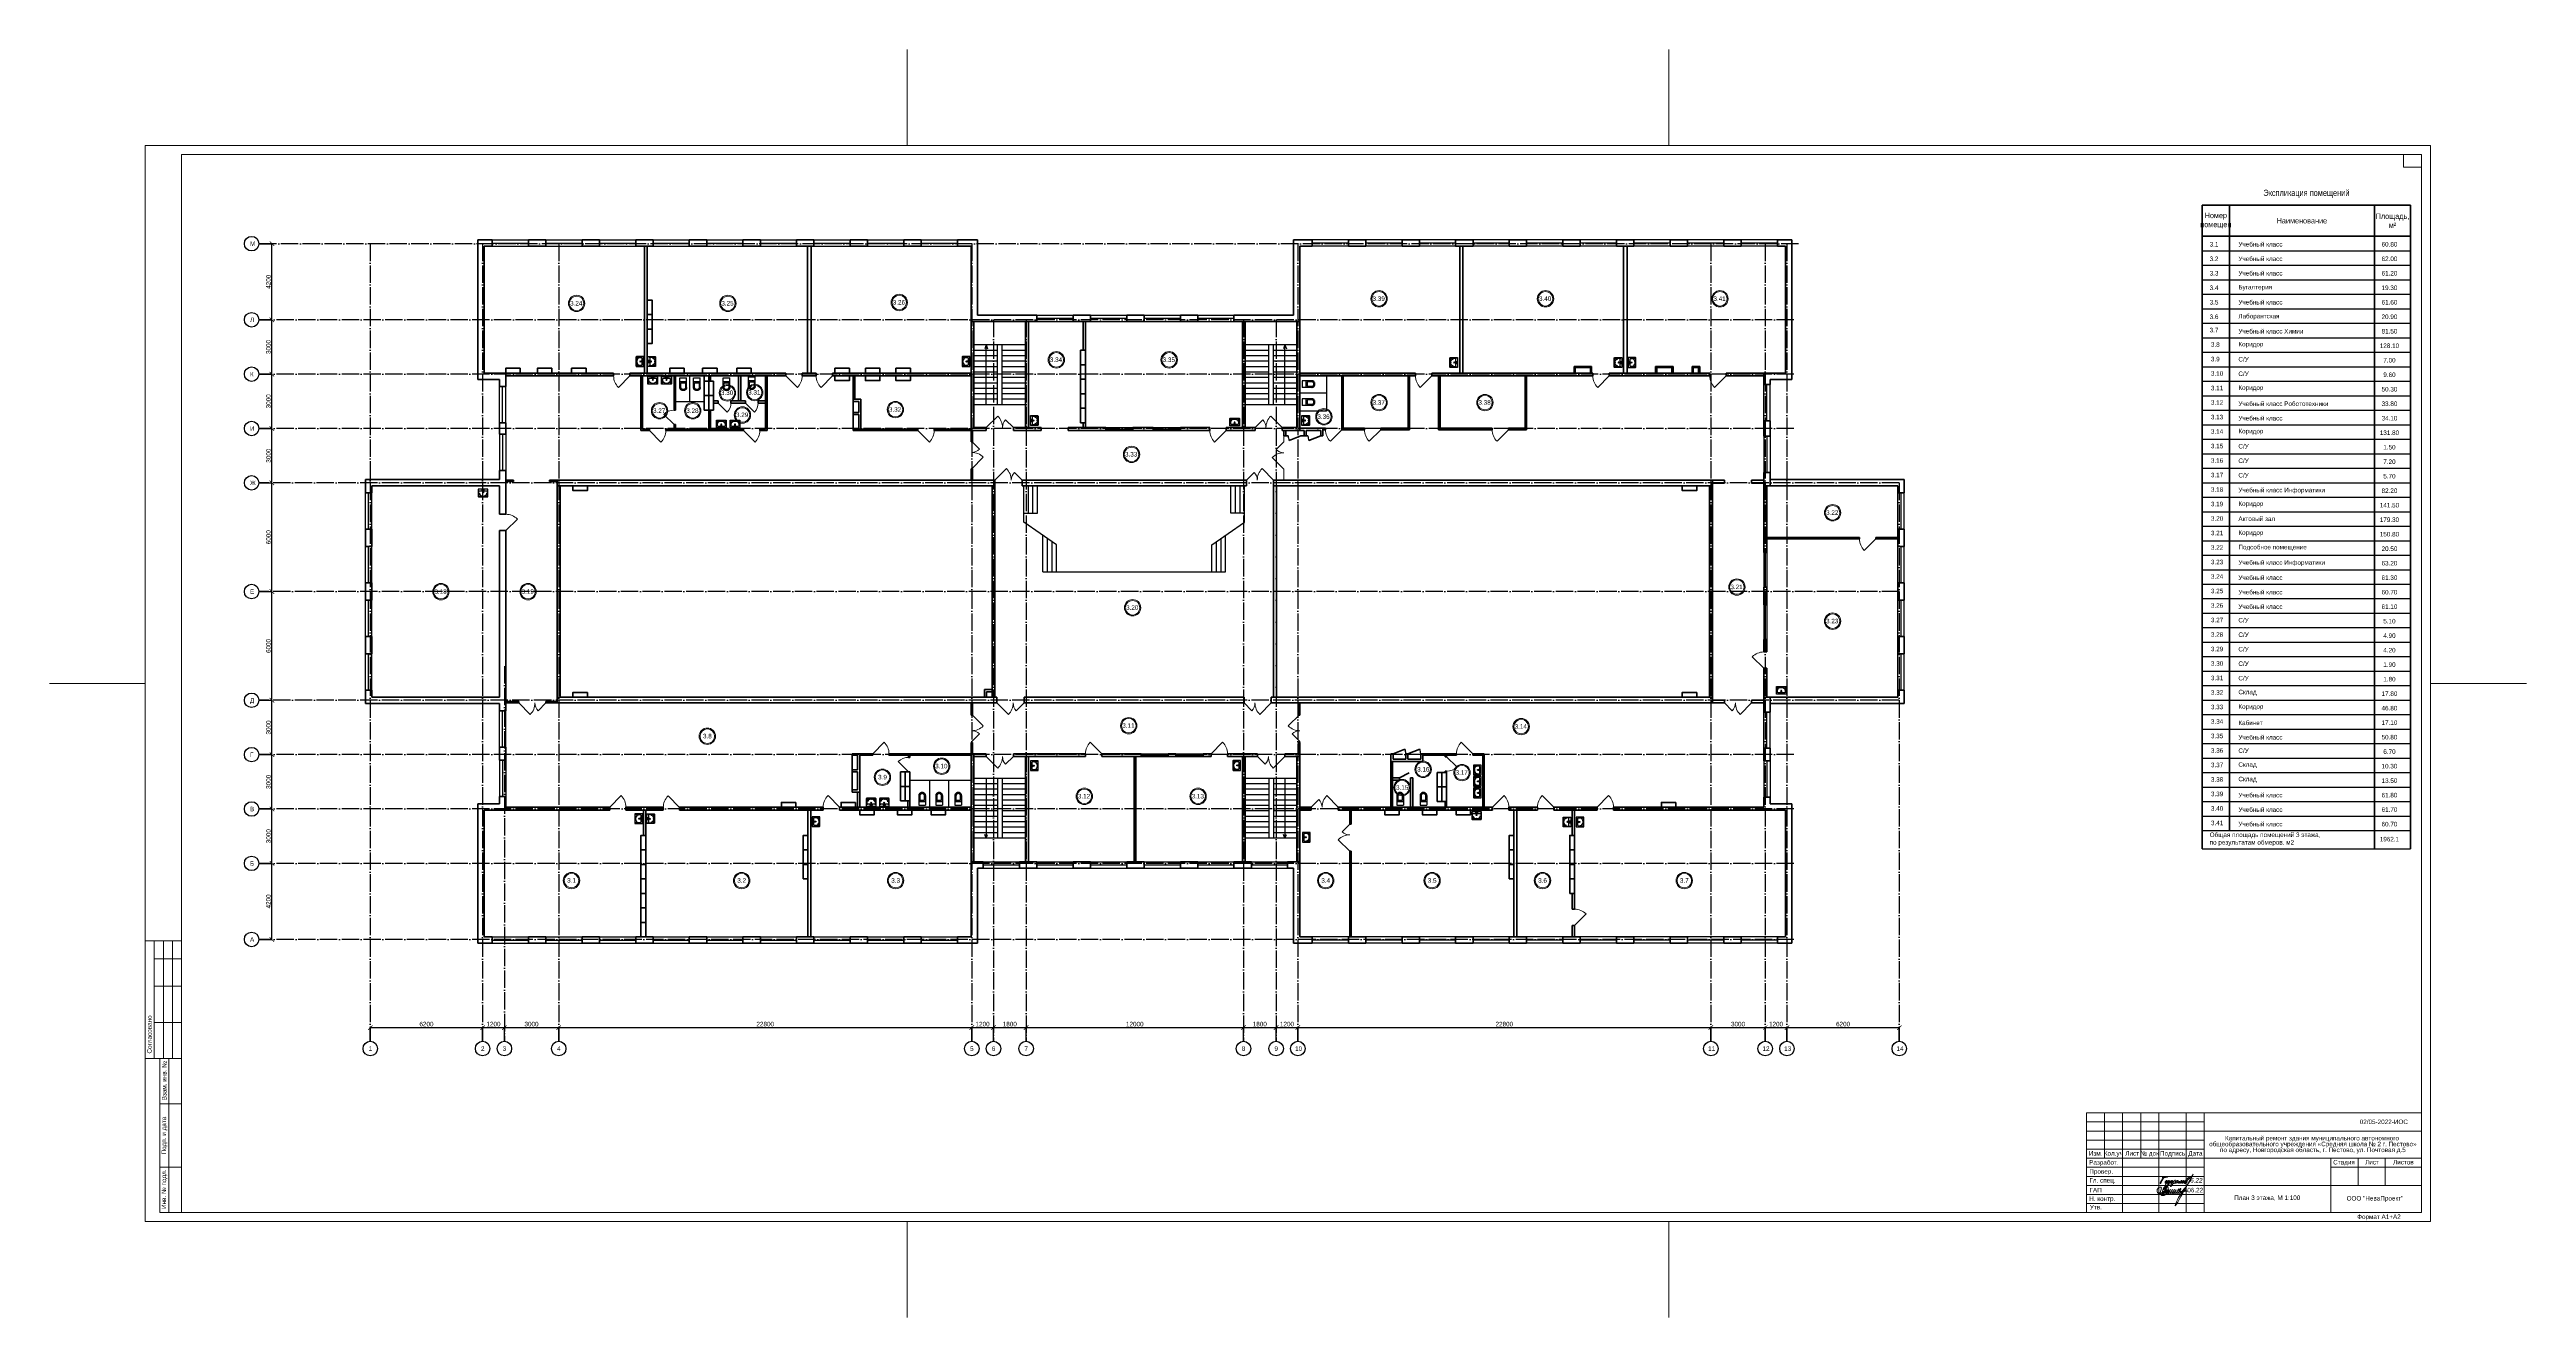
# Model space of a CAD drawing. Header units: millimetres. Extents: x 1982 to 10001982, y -1005230 to 4320529.
# Drawn here: x 2468709 to 2605434, y 1255469 to 1325444 of the extents above; entities that cross this region are included whole.
import ezdxf
from ezdxf.enums import TextEntityAlignment as Align

# ---------------------------------------------------------------- set-up
doc = ezdxf.new("R2010")
doc.units = ezdxf.units.MM
doc.linetypes.add('ACAD_ISO04W100', pattern=[30, 24, -3, 0, -3])
doc.linetypes.add('DGN Style 3', pattern=[499.525246, 356.803747, -142.721499])
for name, color, linetype, lineweight in [('Level 50', 7, 'Continuous', 0), ('Level 63', 7, 'Continuous', 0), ('Двери', 250, 'Continuous', 5), ('Стены', 7, 'Continuous', 50)]:
    doc.layers.add(name, color=color, linetype=linetype, lineweight=lineweight)
for name, color, linetype in [('SANTEH', 7, 'Continuous'), ('Окна', 127, 'Continuous'), ('Оси', 30, 'Continuous'), ('Осн надпись', 7, 'Continuous'), ('размеры оси', 163, 'Continuous'), ('Сантехника', 7, 'Continuous')]:
    doc.layers.add(name, color=color, linetype=linetype)
doc.styles.add('_ТАБЛИЧНЫЙ(1-100)', font='arial.ttf', dxfattribs={"width": 0.8, "height": 300})
doc.styles.add('_ТЕКСТОВЫЙ', font='arial.ttf', dxfattribs={"width": 0.8})
doc.styles.add('Arial', font='ariali.ttf')
doc.styles.add('GOST 2.304', font='cs_gost2304.shx')
doc.styles.get("Standard").update_dxf_attribs({"font": 'arial.ttf'})
doc.styles.add('Style-Arial', font='arial.ttf')
doc.dimstyles.new('100', dxfattribs={"dimtxt": 250, "dimasz": 250, "dimexe": 1.25, "dimexo": 0.625, "dimgap": 65, "dimtad": 1, "dimtxsty": 'Standard', "dimblk": 'ARCHTICK', "dimcen": 250, "dimadec": 0, "dimazin": 0, "dimtfac": 1, "dimtmove": 0, "dimatfit": 3, "dimldrblk": 'ARCHTICK', "dimfxl": 1, "dimarcsym": 0})

# ---------------------------------------------------------------- blocks, each defined once
blk = doc.blocks.new('Rac7')
at = {"color": 0}
for p, q in [((-39501, -24232), (-39501, -23830)), ((-38961, -24232), (-39501, -24232)), ((-39474, -23808), (-38988, -23808)), ((-39457, -23859), (-39457, -24115)), ((-39032, -23838), (-39430, -23838)), ((-39430, -24136), (-39253, -24136)), ((-39297, -24164), (-39253, -24164)), ((-39297, -24194), (-39297, -24164)), ((-39165, -24194), (-39297, -24194)), ((-39253, -24186), (-39253, -24094)), ((-39253, -24186), (-39209, -24186)), ((-39221, -23855), (-39241, -23855)), ((-39209, -24186), (-39209, -24094)), ((-39209, -24136), (-39032, -24136)), ((-39209, -24164), (-39165, -24164)), ((-39165, -24164), (-39165, -24194)), ((-39005, -24115), (-39005, -23859)), ((-39005, -23859), (-39005, -23859)), ((-38961, -23830), (-38961, -24232))]:
    blk.add_line(p, q, dxfattribs=at)
at = {"color": 0, "extrusion": (0, 0, -1)}
for centre, major_axis, start_param, end_param in [((-39474, -23830), (-27, 0), 0, 1.5707963), ((-39430, -23859), (-27, 0), 0, 1.5707963), ((-39430, -24115), (-27, 0), -1.5707963, 0), ((-39241, -24007), (-194, 0), 0, 1.5707963), ((-39231, -24104), (-25.3, 0), 0.5528156, 2.5887771), ((-39221, -24007), (-194, 0), 1.5707963, 3.1415927), ((-39032, -23859), (-27, 0), 1.5707963, 3.1415927), ((-39032, -24115), (-27, 0), -3.1415927, -1.5707963), ((-38988, -23830), (-27, 0), 1.5707963, 3.1415927)]:
    blk.add_ellipse(centre, major_axis=major_axis, ratio=0.7857143, start_param=start_param, end_param=end_param, dxfattribs=at)
blk.add_ellipse((-39231, -24048), major_axis=(-27.9, 0), ratio=0.7857143, dxfattribs=at)
blk = doc.blocks.new('WC With Cistern_103')
at = {"layer": 'SANTEH', "linetype": 'Continuous'}
for p, q in [((0, 170), (0, 700)), ((370, 700), (0, 700)), ((370, 500), (0, 500)), ((60, 425), (60, 170)), ((310, 425), (60, 425)), ((310, 170), (310, 425)), ((370, 170), (370, 700))]:
    blk.add_line(p, q, dxfattribs=at)
for points in [[(0, 170), (1, 151), (4, 133), (10, 115), (17, 97), (27, 81), (38, 66), (51, 52), (65, 40)], [(60, 170), (61, 158), (63, 146), (66, 135), (71, 124), (77, 114), (84, 104), (92, 96), (101, 88)], [(65, 40), (92, 23), (122, 10), (153, 3), (185, 0), (217, 3), (248, 10), (278, 23), (305, 40)], [(101, 88), (120, 76), (141, 67), (163, 62), (185, 60), (207, 62), (229, 67), (250, 76), (269, 88)], [(269, 88), (278, 96), (286, 104), (293, 114), (299, 124), (304, 135), (307, 146), (309, 158), (310, 170)], [(305, 40), (319, 52), (332, 66), (343, 81), (353, 97), (360, 115), (366, 133), (369, 151), (370, 170)]]:
    blk.add_lwpolyline(points, dxfattribs=at)
blk = doc.blocks.new('_ArchTick')
at = {"color": 0, "linetype": 'ByBlock', "const_width": 0.15}
blk.add_lwpolyline([(-0.5, -0.5), (0.5, 0.5)], dxfattribs=at)
blk = doc.blocks.new('*D172')
at = {"layer": 'Defpoints', "color": 0, "lineweight": 0, "transparency": 16777216}
for p in [(2486415, 1270709), (2492615, 1271466), (2492615, 1270709)]:
    blk.add_point(p, dxfattribs=at)
at = {"layer": 'размеры оси', "color": 0, "lineweight": -2, "transparency": 16777216}
for p, q in [((2486415, 1270710), (2486415, 1271467)), ((2486415, 1271466), (2492615, 1271466)), ((2492615, 1270710), (2492615, 1271467))]:
    blk.add_line(p, q, dxfattribs=at)
at = {"layer": 'размеры оси', "color": 0, "lineweight": -2, "transparency": 16777216, "xscale": 250, "yscale": 250, "zscale": 250, "rotation": 180}
blk.add_blockref('_ArchTick', (2486415, 1271466), dxfattribs=at)
at = {"layer": 'размеры оси', "color": 0, "lineweight": -2, "transparency": 16777216, "xscale": 250, "yscale": 250, "zscale": 250}
blk.add_blockref('_ArchTick', (2492615, 1271466), dxfattribs=at)
at = {"layer": 'размеры оси', "color": 0, "transparency": 16777216, "insert": (2489515, 1271659), "char_height": 250, "attachment_point": 5}
blk.add_mtext('6200', dxfattribs=at)
blk = doc.blocks.new('*D173')
at = {"layer": 'Defpoints', "color": 0, "lineweight": 0, "transparency": 16777216}
for p in [(2492615, 1270709), (2493815, 1271466), (2493815, 1270709)]:
    blk.add_point(p, dxfattribs=at)
at = {"layer": 'размеры оси', "color": 0, "lineweight": -2, "transparency": 16777216}
for p, q in [((2492615, 1270710), (2492615, 1271467)), ((2492615, 1271466), (2493815, 1271466)), ((2493815, 1270710), (2493815, 1271467))]:
    blk.add_line(p, q, dxfattribs=at)
at = {"layer": 'размеры оси', "color": 0, "lineweight": -2, "transparency": 16777216, "xscale": 250, "yscale": 250, "zscale": 250, "rotation": 180}
blk.add_blockref('_ArchTick', (2492615, 1271466), dxfattribs=at)
at = {"layer": 'размеры оси', "color": 0, "lineweight": -2, "transparency": 16777216, "xscale": 250, "yscale": 250, "zscale": 250}
blk.add_blockref('_ArchTick', (2493815, 1271466), dxfattribs=at)
at = {"layer": 'размеры оси', "color": 0, "transparency": 16777216, "insert": (2493215, 1271659), "char_height": 250, "attachment_point": 5}
blk.add_mtext('1200', dxfattribs=at)
blk = doc.blocks.new('*D174')
at = {"layer": 'Defpoints', "color": 0, "lineweight": 0, "transparency": 16777216}
for p in [(2493815, 1270709), (2496815, 1271466), (2496815, 1270709)]:
    blk.add_point(p, dxfattribs=at)
at = {"layer": 'размеры оси', "color": 0, "lineweight": -2, "transparency": 16777216}
for p, q in [((2493815, 1270710), (2493815, 1271467)), ((2493815, 1271466), (2496815, 1271466)), ((2496815, 1270710), (2496815, 1271467))]:
    blk.add_line(p, q, dxfattribs=at)
at = {"layer": 'размеры оси', "color": 0, "lineweight": -2, "transparency": 16777216, "xscale": 250, "yscale": 250, "zscale": 250, "rotation": 180}
blk.add_blockref('_ArchTick', (2493815, 1271466), dxfattribs=at)
at = {"layer": 'размеры оси', "color": 0, "lineweight": -2, "transparency": 16777216, "xscale": 250, "yscale": 250, "zscale": 250}
blk.add_blockref('_ArchTick', (2496815, 1271466), dxfattribs=at)
at = {"layer": 'размеры оси', "color": 0, "transparency": 16777216, "insert": (2495315, 1271659), "char_height": 250, "attachment_point": 5}
blk.add_mtext('3000', dxfattribs=at)
blk = doc.blocks.new('*D175')
at = {"layer": 'Defpoints', "color": 0, "lineweight": 0, "transparency": 16777216}
for p in [(2496815, 1270709), (2519615, 1271466), (2519615, 1270709)]:
    blk.add_point(p, dxfattribs=at)
at = {"layer": 'размеры оси', "color": 0, "lineweight": -2, "transparency": 16777216}
for p, q in [((2496815, 1270710), (2496815, 1271467)), ((2496815, 1271466), (2519615, 1271466)), ((2519615, 1270710), (2519615, 1271467))]:
    blk.add_line(p, q, dxfattribs=at)
at = {"layer": 'размеры оси', "color": 0, "lineweight": -2, "transparency": 16777216, "xscale": 250, "yscale": 250, "zscale": 250, "rotation": 180}
blk.add_blockref('_ArchTick', (2496815, 1271466), dxfattribs=at)
at = {"layer": 'размеры оси', "color": 0, "lineweight": -2, "transparency": 16777216, "xscale": 250, "yscale": 250, "zscale": 250}
blk.add_blockref('_ArchTick', (2519615, 1271466), dxfattribs=at)
at = {"layer": 'размеры оси', "color": 0, "transparency": 16777216, "insert": (2508215, 1271659), "char_height": 250, "attachment_point": 5}
blk.add_mtext('22800', dxfattribs=at)
blk = doc.blocks.new('*D176')
at = {"layer": 'Defpoints', "color": 0, "lineweight": 0, "transparency": 16777216}
for p in [(2519615, 1270709), (2520815, 1271466), (2520815, 1270709)]:
    blk.add_point(p, dxfattribs=at)
at = {"layer": 'размеры оси', "color": 0, "lineweight": -2, "transparency": 16777216}
for p, q in [((2519615, 1270710), (2519615, 1271467)), ((2519615, 1271466), (2520815, 1271466)), ((2520815, 1270710), (2520815, 1271467))]:
    blk.add_line(p, q, dxfattribs=at)
at = {"layer": 'размеры оси', "color": 0, "lineweight": -2, "transparency": 16777216, "xscale": 250, "yscale": 250, "zscale": 250, "rotation": 180}
blk.add_blockref('_ArchTick', (2519615, 1271466), dxfattribs=at)
at = {"layer": 'размеры оси', "color": 0, "lineweight": -2, "transparency": 16777216, "xscale": 250, "yscale": 250, "zscale": 250}
blk.add_blockref('_ArchTick', (2520815, 1271466), dxfattribs=at)
at = {"layer": 'размеры оси', "color": 0, "transparency": 16777216, "insert": (2520215, 1271659), "char_height": 250, "attachment_point": 5}
blk.add_mtext('1200', dxfattribs=at)
blk = doc.blocks.new('*D177')
at = {"layer": 'Defpoints', "color": 0, "lineweight": 0, "transparency": 16777216}
for p in [(2520815, 1270709), (2522615, 1271466), (2522615, 1270709)]:
    blk.add_point(p, dxfattribs=at)
at = {"layer": 'размеры оси', "color": 0, "lineweight": -2, "transparency": 16777216}
for p, q in [((2520815, 1270710), (2520815, 1271467)), ((2520815, 1271466), (2522615, 1271466)), ((2522615, 1270710), (2522615, 1271467))]:
    blk.add_line(p, q, dxfattribs=at)
at = {"layer": 'размеры оси', "color": 0, "lineweight": -2, "transparency": 16777216, "xscale": 250, "yscale": 250, "zscale": 250, "rotation": 180}
blk.add_blockref('_ArchTick', (2520815, 1271466), dxfattribs=at)
at = {"layer": 'размеры оси', "color": 0, "lineweight": -2, "transparency": 16777216, "xscale": 250, "yscale": 250, "zscale": 250}
blk.add_blockref('_ArchTick', (2522615, 1271466), dxfattribs=at)
at = {"layer": 'размеры оси', "color": 0, "transparency": 16777216, "insert": (2521715, 1271659), "char_height": 250, "attachment_point": 5}
blk.add_mtext('1800', dxfattribs=at)
blk = doc.blocks.new('*D155')
at = {"layer": 'Defpoints', "color": 0, "lineweight": 0, "transparency": 16777216}
for p in [(2522615, 1270709), (2534615, 1271466), (2534615, 1270709)]:
    blk.add_point(p, dxfattribs=at)
at = {"layer": 'размеры оси', "color": 0, "lineweight": -2, "transparency": 16777216}
for p, q in [((2522615, 1270710), (2522615, 1271467)), ((2522615, 1271466), (2534615, 1271466)), ((2534615, 1270710), (2534615, 1271467))]:
    blk.add_line(p, q, dxfattribs=at)
at = {"layer": 'размеры оси', "color": 0, "lineweight": -2, "transparency": 16777216, "xscale": 250, "yscale": 250, "zscale": 250, "rotation": 180}
blk.add_blockref('_ArchTick', (2522615, 1271466), dxfattribs=at)
at = {"layer": 'размеры оси', "color": 0, "lineweight": -2, "transparency": 16777216, "xscale": 250, "yscale": 250, "zscale": 250}
blk.add_blockref('_ArchTick', (2534615, 1271466), dxfattribs=at)
at = {"layer": 'размеры оси', "color": 0, "transparency": 16777216, "insert": (2528615, 1271659), "char_height": 250, "attachment_point": 5}
blk.add_mtext('12000', dxfattribs=at)
blk = doc.blocks.new('*D156')
at = {"layer": 'Defpoints', "color": 0, "lineweight": 0, "transparency": 16777216}
for p in [(2534615, 1270709), (2536415, 1271466), (2536415, 1270709)]:
    blk.add_point(p, dxfattribs=at)
at = {"layer": 'размеры оси', "color": 0, "lineweight": -2, "transparency": 16777216}
for p, q in [((2534615, 1270710), (2534615, 1271467)), ((2534615, 1271466), (2536415, 1271466)), ((2536415, 1270710), (2536415, 1271467))]:
    blk.add_line(p, q, dxfattribs=at)
at = {"layer": 'размеры оси', "color": 0, "lineweight": -2, "transparency": 16777216, "xscale": 250, "yscale": 250, "zscale": 250, "rotation": 180}
blk.add_blockref('_ArchTick', (2534615, 1271466), dxfattribs=at)
at = {"layer": 'размеры оси', "color": 0, "lineweight": -2, "transparency": 16777216, "xscale": 250, "yscale": 250, "zscale": 250}
blk.add_blockref('_ArchTick', (2536415, 1271466), dxfattribs=at)
at = {"layer": 'размеры оси', "color": 0, "transparency": 16777216, "insert": (2535515, 1271659), "char_height": 250, "attachment_point": 5}
blk.add_mtext('1800', dxfattribs=at)
blk = doc.blocks.new('*D157')
at = {"layer": 'Defpoints', "color": 0, "lineweight": 0, "transparency": 16777216}
for p in [(2536415, 1270709), (2537615, 1271466), (2537615, 1270709)]:
    blk.add_point(p, dxfattribs=at)
at = {"layer": 'размеры оси', "color": 0, "lineweight": -2, "transparency": 16777216}
for p, q in [((2536415, 1270710), (2536415, 1271467)), ((2536415, 1271466), (2537615, 1271466)), ((2537615, 1270710), (2537615, 1271467))]:
    blk.add_line(p, q, dxfattribs=at)
at = {"layer": 'размеры оси', "color": 0, "lineweight": -2, "transparency": 16777216, "xscale": 250, "yscale": 250, "zscale": 250, "rotation": 180}
blk.add_blockref('_ArchTick', (2536415, 1271466), dxfattribs=at)
at = {"layer": 'размеры оси', "color": 0, "lineweight": -2, "transparency": 16777216, "xscale": 250, "yscale": 250, "zscale": 250}
blk.add_blockref('_ArchTick', (2537615, 1271466), dxfattribs=at)
at = {"layer": 'размеры оси', "color": 0, "transparency": 16777216, "insert": (2537015, 1271659), "char_height": 250, "attachment_point": 5}
blk.add_mtext('1200', dxfattribs=at)
blk = doc.blocks.new('*D158')
at = {"layer": 'Defpoints', "color": 0, "lineweight": 0, "transparency": 16777216}
for p in [(2537615, 1270709), (2560415, 1271466), (2560415, 1270709)]:
    blk.add_point(p, dxfattribs=at)
at = {"layer": 'размеры оси', "color": 0, "lineweight": -2, "transparency": 16777216}
for p, q in [((2537615, 1270710), (2537615, 1271467)), ((2537615, 1271466), (2560415, 1271466)), ((2560415, 1270710), (2560415, 1271467))]:
    blk.add_line(p, q, dxfattribs=at)
at = {"layer": 'размеры оси', "color": 0, "lineweight": -2, "transparency": 16777216, "xscale": 250, "yscale": 250, "zscale": 250, "rotation": 180}
blk.add_blockref('_ArchTick', (2537615, 1271466), dxfattribs=at)
at = {"layer": 'размеры оси', "color": 0, "lineweight": -2, "transparency": 16777216, "xscale": 250, "yscale": 250, "zscale": 250}
blk.add_blockref('_ArchTick', (2560415, 1271466), dxfattribs=at)
at = {"layer": 'размеры оси', "color": 0, "transparency": 16777216, "insert": (2549015, 1271659), "char_height": 250, "attachment_point": 5}
blk.add_mtext('22800', dxfattribs=at)
blk = doc.blocks.new('*D159')
at = {"layer": 'Defpoints', "color": 0, "lineweight": 0, "transparency": 16777216}
for p in [(2560415, 1270709), (2563415, 1271466), (2563415, 1270709)]:
    blk.add_point(p, dxfattribs=at)
at = {"layer": 'размеры оси', "color": 0, "lineweight": -2, "transparency": 16777216}
for p, q in [((2560415, 1270710), (2560415, 1271467)), ((2560415, 1271466), (2563415, 1271466)), ((2563415, 1270710), (2563415, 1271467))]:
    blk.add_line(p, q, dxfattribs=at)
at = {"layer": 'размеры оси', "color": 0, "lineweight": -2, "transparency": 16777216, "xscale": 250, "yscale": 250, "zscale": 250, "rotation": 180}
blk.add_blockref('_ArchTick', (2560415, 1271466), dxfattribs=at)
at = {"layer": 'размеры оси', "color": 0, "lineweight": -2, "transparency": 16777216, "xscale": 250, "yscale": 250, "zscale": 250}
blk.add_blockref('_ArchTick', (2563415, 1271466), dxfattribs=at)
at = {"layer": 'размеры оси', "color": 0, "transparency": 16777216, "insert": (2561915, 1271659), "char_height": 250, "attachment_point": 5}
blk.add_mtext('3000', dxfattribs=at)
blk = doc.blocks.new('*D160')
at = {"layer": 'Defpoints', "color": 0, "lineweight": 0, "transparency": 16777216}
for p in [(2563415, 1270709), (2564615, 1271466), (2564615, 1270709)]:
    blk.add_point(p, dxfattribs=at)
at = {"layer": 'размеры оси', "color": 0, "lineweight": -2, "transparency": 16777216}
for p, q in [((2563415, 1270710), (2563415, 1271467)), ((2563415, 1271466), (2564615, 1271466)), ((2564615, 1270710), (2564615, 1271467))]:
    blk.add_line(p, q, dxfattribs=at)
at = {"layer": 'размеры оси', "color": 0, "lineweight": -2, "transparency": 16777216, "xscale": 250, "yscale": 250, "zscale": 250, "rotation": 180}
blk.add_blockref('_ArchTick', (2563415, 1271466), dxfattribs=at)
at = {"layer": 'размеры оси', "color": 0, "lineweight": -2, "transparency": 16777216, "xscale": 250, "yscale": 250, "zscale": 250}
blk.add_blockref('_ArchTick', (2564615, 1271466), dxfattribs=at)
at = {"layer": 'размеры оси', "color": 0, "transparency": 16777216, "insert": (2564015, 1271659), "char_height": 250, "attachment_point": 5}
blk.add_mtext('1200', dxfattribs=at)
blk = doc.blocks.new('*D161')
at = {"layer": 'Defpoints', "color": 0, "lineweight": 0, "transparency": 16777216}
for p in [(2564615, 1270709), (2570815, 1271466), (2570815, 1270709)]:
    blk.add_point(p, dxfattribs=at)
at = {"layer": 'размеры оси', "color": 0, "lineweight": -2, "transparency": 16777216}
for p, q in [((2564615, 1270710), (2564615, 1271467)), ((2564615, 1271466), (2570815, 1271466)), ((2570815, 1270710), (2570815, 1271467))]:
    blk.add_line(p, q, dxfattribs=at)
at = {"layer": 'размеры оси', "color": 0, "lineweight": -2, "transparency": 16777216, "xscale": 250, "yscale": 250, "zscale": 250, "rotation": 180}
blk.add_blockref('_ArchTick', (2564615, 1271466), dxfattribs=at)
at = {"layer": 'размеры оси', "color": 0, "lineweight": -2, "transparency": 16777216, "xscale": 250, "yscale": 250, "zscale": 250}
blk.add_blockref('_ArchTick', (2570815, 1271466), dxfattribs=at)
at = {"layer": 'размеры оси', "color": 0, "transparency": 16777216, "insert": (2567715, 1271659), "char_height": 250, "attachment_point": 5}
blk.add_mtext('6200', dxfattribs=at)
blk = doc.blocks.new('*D162')
at = {"layer": 'Defpoints', "color": 0, "lineweight": 0, "transparency": 16777216}
for p in [(2480266, 1280530), (2480984, 1280530), (2480266, 1276330)]:
    blk.add_point(p, dxfattribs=at)
at = {"layer": 'размеры оси', "color": 0, "lineweight": -2, "transparency": 16777216}
for p, q in [((2480266, 1280530), (2480985, 1280530)), ((2480984, 1276330), (2480984, 1280530)), ((2480266, 1276330), (2480985, 1276330))]:
    blk.add_line(p, q, dxfattribs=at)
at = {"layer": 'размеры оси', "color": 0, "lineweight": -2, "transparency": 16777216, "xscale": 250, "yscale": 250, "zscale": 250}
for p, rotation in [((2480984, 1280530), 90), ((2480984, 1276330), 270)]:
    blk.add_blockref('_ArchTick', p, dxfattribs=dict(at, rotation=rotation))
at = {"layer": 'размеры оси', "color": 0, "transparency": 16777216, "insert": (2480791, 1278430), "char_height": 250, "attachment_point": 5, "rotation": 90}
blk.add_mtext('4200', dxfattribs=at)
blk = doc.blocks.new('*D163')
at = {"layer": 'Defpoints', "color": 0, "lineweight": 0, "transparency": 16777216}
for p in [(2480266, 1283530), (2480984, 1283530), (2480266, 1280530)]:
    blk.add_point(p, dxfattribs=at)
at = {"layer": 'размеры оси', "color": 0, "lineweight": -2, "transparency": 16777216}
for p, q in [((2480266, 1283530), (2480985, 1283530)), ((2480984, 1280530), (2480984, 1283530)), ((2480266, 1280530), (2480985, 1280530))]:
    blk.add_line(p, q, dxfattribs=at)
at = {"layer": 'размеры оси', "color": 0, "lineweight": -2, "transparency": 16777216, "xscale": 250, "yscale": 250, "zscale": 250}
for p, rotation in [((2480984, 1283530), 90), ((2480984, 1280530), 270)]:
    blk.add_blockref('_ArchTick', p, dxfattribs=dict(at, rotation=rotation))
at = {"layer": 'размеры оси', "color": 0, "transparency": 16777216, "insert": (2480791, 1282030), "char_height": 250, "attachment_point": 5, "rotation": 90}
blk.add_mtext('3000', dxfattribs=at)
blk = doc.blocks.new('*D164')
at = {"layer": 'Defpoints', "color": 0, "lineweight": 0, "transparency": 16777216}
for p in [(2480266, 1286530), (2480984, 1286530), (2480266, 1283530)]:
    blk.add_point(p, dxfattribs=at)
at = {"layer": 'размеры оси', "color": 0, "lineweight": -2, "transparency": 16777216}
for p, q in [((2480266, 1286530), (2480985, 1286530)), ((2480984, 1283530), (2480984, 1286530)), ((2480266, 1283530), (2480985, 1283530))]:
    blk.add_line(p, q, dxfattribs=at)
at = {"layer": 'размеры оси', "color": 0, "lineweight": -2, "transparency": 16777216, "xscale": 250, "yscale": 250, "zscale": 250}
for p, rotation in [((2480984, 1286530), 90), ((2480984, 1283530), 270)]:
    blk.add_blockref('_ArchTick', p, dxfattribs=dict(at, rotation=rotation))
at = {"layer": 'размеры оси', "color": 0, "transparency": 16777216, "insert": (2480791, 1285030), "char_height": 250, "attachment_point": 5, "rotation": 90}
blk.add_mtext('3000', dxfattribs=at)
blk = doc.blocks.new('*D165')
at = {"layer": 'Defpoints', "color": 0, "lineweight": 0, "transparency": 16777216}
for p in [(2480266, 1289530), (2480984, 1289530), (2480266, 1286530)]:
    blk.add_point(p, dxfattribs=at)
at = {"layer": 'размеры оси', "color": 0, "lineweight": -2, "transparency": 16777216}
for p, q in [((2480266, 1289530), (2480985, 1289530)), ((2480984, 1286530), (2480984, 1289530)), ((2480266, 1286530), (2480985, 1286530))]:
    blk.add_line(p, q, dxfattribs=at)
at = {"layer": 'размеры оси', "color": 0, "lineweight": -2, "transparency": 16777216, "xscale": 250, "yscale": 250, "zscale": 250}
for p, rotation in [((2480984, 1289530), 90), ((2480984, 1286530), 270)]:
    blk.add_blockref('_ArchTick', p, dxfattribs=dict(at, rotation=rotation))
at = {"layer": 'размеры оси', "color": 0, "transparency": 16777216, "insert": (2480791, 1288030), "char_height": 250, "attachment_point": 5, "rotation": 90}
blk.add_mtext('3000', dxfattribs=at)
blk = doc.blocks.new('*D166')
at = {"layer": 'Defpoints', "color": 0, "lineweight": 0, "transparency": 16777216}
for p in [(2480266, 1295530), (2480984, 1295530), (2480266, 1289530)]:
    blk.add_point(p, dxfattribs=at)
at = {"layer": 'размеры оси', "color": 0, "lineweight": -2, "transparency": 16777216}
for p, q in [((2480266, 1295530), (2480985, 1295530)), ((2480984, 1289530), (2480984, 1295530)), ((2480266, 1289530), (2480985, 1289530))]:
    blk.add_line(p, q, dxfattribs=at)
at = {"layer": 'размеры оси', "color": 0, "lineweight": -2, "transparency": 16777216, "xscale": 250, "yscale": 250, "zscale": 250}
for p, rotation in [((2480984, 1295530), 90), ((2480984, 1289530), 270)]:
    blk.add_blockref('_ArchTick', p, dxfattribs=dict(at, rotation=rotation))
at = {"layer": 'размеры оси', "color": 0, "transparency": 16777216, "insert": (2480791, 1292530), "char_height": 250, "attachment_point": 5, "rotation": 90}
blk.add_mtext('6000', dxfattribs=at)
blk = doc.blocks.new('*D167')
at = {"layer": 'Defpoints', "color": 0, "lineweight": 0, "transparency": 16777216}
for p in [(2480266, 1301530), (2480984, 1301530), (2480266, 1295530)]:
    blk.add_point(p, dxfattribs=at)
at = {"layer": 'размеры оси', "color": 0, "lineweight": -2, "transparency": 16777216}
for p, q in [((2480266, 1301530), (2480985, 1301530)), ((2480984, 1295530), (2480984, 1301530)), ((2480266, 1295530), (2480985, 1295530))]:
    blk.add_line(p, q, dxfattribs=at)
at = {"layer": 'размеры оси', "color": 0, "lineweight": -2, "transparency": 16777216, "xscale": 250, "yscale": 250, "zscale": 250}
for p, rotation in [((2480984, 1301530), 90), ((2480984, 1295530), 270)]:
    blk.add_blockref('_ArchTick', p, dxfattribs=dict(at, rotation=rotation))
at = {"layer": 'размеры оси', "color": 0, "transparency": 16777216, "insert": (2480791, 1298530), "char_height": 250, "attachment_point": 5, "rotation": 90}
blk.add_mtext('6000', dxfattribs=at)
blk = doc.blocks.new('*D168')
at = {"layer": 'Defpoints', "color": 0, "lineweight": 0, "transparency": 16777216}
for p in [(2480266, 1304530), (2480984, 1304530), (2480266, 1301530)]:
    blk.add_point(p, dxfattribs=at)
at = {"layer": 'размеры оси', "color": 0, "lineweight": -2, "transparency": 16777216}
for p, q in [((2480266, 1304530), (2480985, 1304530)), ((2480984, 1301530), (2480984, 1304530)), ((2480266, 1301530), (2480985, 1301530))]:
    blk.add_line(p, q, dxfattribs=at)
at = {"layer": 'размеры оси', "color": 0, "lineweight": -2, "transparency": 16777216, "xscale": 250, "yscale": 250, "zscale": 250}
for p, rotation in [((2480984, 1304530), 90), ((2480984, 1301530), 270)]:
    blk.add_blockref('_ArchTick', p, dxfattribs=dict(at, rotation=rotation))
at = {"layer": 'размеры оси', "color": 0, "transparency": 16777216, "insert": (2480791, 1303030), "char_height": 250, "attachment_point": 5, "rotation": 90}
blk.add_mtext('3000', dxfattribs=at)
blk = doc.blocks.new('*D169')
at = {"layer": 'Defpoints', "color": 0, "lineweight": 0, "transparency": 16777216}
for p in [(2480266, 1307530), (2480984, 1307530), (2480266, 1304530)]:
    blk.add_point(p, dxfattribs=at)
at = {"layer": 'размеры оси', "color": 0, "lineweight": -2, "transparency": 16777216}
for p, q in [((2480266, 1307530), (2480985, 1307530)), ((2480984, 1304530), (2480984, 1307530)), ((2480266, 1304530), (2480985, 1304530))]:
    blk.add_line(p, q, dxfattribs=at)
at = {"layer": 'размеры оси', "color": 0, "lineweight": -2, "transparency": 16777216, "xscale": 250, "yscale": 250, "zscale": 250}
for p, rotation in [((2480984, 1307530), 90), ((2480984, 1304530), 270)]:
    blk.add_blockref('_ArchTick', p, dxfattribs=dict(at, rotation=rotation))
at = {"layer": 'размеры оси', "color": 0, "transparency": 16777216, "insert": (2480791, 1306030), "char_height": 250, "attachment_point": 5, "rotation": 90}
blk.add_mtext('3000', dxfattribs=at)
blk = doc.blocks.new('*D170')
at = {"layer": 'Defpoints', "color": 0, "lineweight": 0, "transparency": 16777216}
for p in [(2480266, 1310530), (2480984, 1310530), (2480266, 1307530)]:
    blk.add_point(p, dxfattribs=at)
at = {"layer": 'размеры оси', "color": 0, "lineweight": -2, "transparency": 16777216}
for p, q in [((2480266, 1310530), (2480985, 1310530)), ((2480984, 1307530), (2480984, 1310530)), ((2480266, 1307530), (2480985, 1307530))]:
    blk.add_line(p, q, dxfattribs=at)
at = {"layer": 'размеры оси', "color": 0, "lineweight": -2, "transparency": 16777216, "xscale": 250, "yscale": 250, "zscale": 250}
for p, rotation in [((2480984, 1310530), 90), ((2480984, 1307530), 270)]:
    blk.add_blockref('_ArchTick', p, dxfattribs=dict(at, rotation=rotation))
at = {"layer": 'размеры оси', "color": 0, "transparency": 16777216, "insert": (2480791, 1309030), "char_height": 250, "attachment_point": 5, "rotation": 90}
blk.add_mtext('3000', dxfattribs=at)
blk = doc.blocks.new('*D171')
at = {"layer": 'Defpoints', "color": 0, "lineweight": 0, "transparency": 16777216}
for p in [(2480266, 1314730), (2480984, 1314730), (2480266, 1310530)]:
    blk.add_point(p, dxfattribs=at)
at = {"layer": 'размеры оси', "color": 0, "lineweight": -2, "transparency": 16777216}
for p, q in [((2480266, 1314730), (2480985, 1314730)), ((2480984, 1310530), (2480984, 1314730)), ((2480266, 1310530), (2480985, 1310530))]:
    blk.add_line(p, q, dxfattribs=at)
at = {"layer": 'размеры оси', "color": 0, "lineweight": -2, "transparency": 16777216, "xscale": 250, "yscale": 250, "zscale": 250}
for p, rotation in [((2480984, 1314730), 90), ((2480984, 1310530), 270)]:
    blk.add_blockref('_ArchTick', p, dxfattribs=dict(at, rotation=rotation))
at = {"layer": 'размеры оси', "color": 0, "transparency": 16777216, "insert": (2480791, 1312630), "char_height": 250, "attachment_point": 5, "rotation": 90}
blk.add_mtext('4200', dxfattribs=at)
blk = doc.blocks.new('*U49')
at = {"color": 7, "linetype": 'Continuous', "lineweight": 0}
for p, q in [((-21.03, 29.7), (-21.03, 34.99)), ((21.02, 29.7), (21.02, 34.99)), ((-63.08, 0), (-68.36, 0)), ((68.36, 0), (63.07, 0)), ((-21.03, -34.99), (-21.03, -29.7)), ((21.02, -34.99), (21.02, -29.7))]:
    blk.add_line(p, q, dxfattribs=at)
at = {"color": 7, "linetype": 'Continuous', "lineweight": 0, "flags": 128}
blk.add_lwpolyline([(63.07, 29.7), (63.07, -29.7), (-63.08, -29.7), (-63.08, 29.7), (63.07, 29.7)], close=True, dxfattribs=at)
at = {"layer": 'Level 50', "color": 7, "linetype": 'Continuous', "lineweight": 13}
for p, q in [((-61.08, 29.2), (-61.08, -29.2)), ((62.57, 29.2), (-61.08, 29.2)), ((61.57, 29.2), (61.57, 28.5)), ((62.57, 29.2), (62.57, -29.2)), ((61.57, 28.5), (62.57, 28.5)), ((62.57, -29.2), (-62.28, -29.2))]:
    blk.add_line(p, q, dxfattribs=at)
at = {"layer": 'Level 63', "color": 7, "linetype": 'Continuous', "lineweight": 13}
for p, q in [((-63.08, -14.2), (-61.08, -14.2)), ((-63.08, -14.2), (-63.08, -20.7)), ((-62.58, -14.2), (-62.58, -20.7)), ((-62.08, -14.2), (-62.08, -20.7)), ((-61.58, -14.2), (-61.58, -20.7)), ((-62.58, -15.2), (-61.08, -15.2)), ((-62.58, -16.7), (-61.08, -16.7)), ((-62.58, -18.7), (-61.08, -18.7)), ((-63.08, -20.7), (-61.08, -20.7)), ((-62.28, -20.7), (-61.08, -20.7)), ((-61.78, -29.2), (-61.78, -20.7)), ((-62.28, -23.2), (-61.08, -23.2)), ((44.07, -23.7), (62.57, -23.7)), ((44.07, -23.7), (44.07, -29.2)), ((45.07, -23.7), (45.07, -26.2)), ((46.07, -23.7), (46.07, -29.2)), ((47.07, -23.7), (47.07, -26.2)), ((48.07, -23.7), (48.07, -29.2)), ((49.57, -23.7), (49.57, -29.2)), ((50.57, -23.7), (50.57, -29.2)), ((44.07, -25.7), (50.57, -25.7)), ((50.57, -24.7), (62.57, -24.7)), ((-62.28, -26.7), (-61.08, -26.7)), ((44.07, -26.2), (50.57, -26.2)), ((50.57, -26.2), (62.57, -26.2)), ((57.57, -26.7), (62.57, -26.7)), ((50.57, -27.7), (62.57, -27.7))]:
    blk.add_line(p, q, dxfattribs=at)
at = {"layer": 'Level 63', "color": 7, "linetype": 'Continuous', "lineweight": 0}
for p, q in [((44.07, -24.2), (50.57, -24.2)), ((44.07, -24.7), (50.57, -24.7)), ((44.07, -25.2), (50.57, -25.2)), ((44.07, -26.7), (50.57, -26.7)), ((44.07, -27.2), (50.57, -27.2)), ((44.07, -27.7), (50.57, -27.7)), ((44.07, -28.2), (50.57, -28.2)), ((44.07, -28.7), (50.57, -28.7))]:
    blk.add_line(p, q, dxfattribs=at)
at = {"layer": 'Level 63', "color": 7, "linetype": 'Continuous', "lineweight": 13, "flags": 128}
for points in [[(-62.28, -29.2), (-62.28, -20.7)], [(57.57, -26.2), (57.57, -29.2)], [(59.07, -26.2), (59.07, -27.7)], [(60.57, -26.2), (60.57, -27.7)]]:
    blk.add_lwpolyline(points, dxfattribs=at)
at = {"layer": 'Level 63', "color": 7, "linetype": 'Continuous', "lineweight": 0, "style": 'Style-Arial'}
for s, p in [('Согласовано', (-62.85, -19.37)), ('Взам. инв. №', (-62.03, -21.92)), ('Подп. и дата', (-62.05, -24.95)), ('Инв. № подл.', (-62.05, -27.91))]:
    blk.add_text(s, height=0.25, rotation=90, dxfattribs=at).set_placement(p, align=Align.MIDDLE_CENTER)
for s, p in [('Изм.', (44.58, -25.93)), ('Кол.уч', (45.56, -25.93)), ('Лист', (46.6, -25.93)), ('№ док', (47.56, -25.93)), ('Подпись', (48.83, -25.93)), ('Дата', (50.09, -25.93)), ('Разработ.', (45.04, -26.43)), ('Провер.', (44.89, -26.93)), ('Гл. спец.', (44.96, -27.42)), ('Стадия', (58.29, -26.42)), ('Лист', (59.84, -26.42)), ('Листов', (61.57, -26.42)), ('Н. контр.', (44.95, -28.43)), ('ГАП', (44.58, -27.96)), ('ООО "НеваПроект"', (60, -28.41)), ('Утв.', (44.59, -28.9)), ('Формат А1+A2', (60.22, -29.43))]:
    blk.add_text(s, height=0.25, dxfattribs=at).set_placement(p, align=Align.MIDDLE_CENTER)
blk = doc.blocks.new('*U119')
at = {"linetype": 'Continuous', "lineweight": 0}
h = blk.add_hatch(color=5, dxfattribs=at)
edge = h.paths.add_edge_path()
edge.add_spline(control_points=[(-528, 199), (-508, 201), (-488, 203), (-468, 205), (-447, 207), (-426, 209), (-406, 210), (-386, 212), (-367, 212)], knot_values=[0, 0, 0, 0.25, 0.25, 0.5, 0.5, 0.75, 0.75, 1, 1, 1], degree=2, periodic=0)
edge.add_line((-367, 212), (-362, 212))
edge.add_spline(control_points=[(-362, 212), (-358, 212), (-358, 213), (-358, 217), (-361, 219), (-364, 222), (-369, 223), (-374, 225), (-380, 225), (-385, 225), (-390, 225)], knot_values=[0, 0, 0, 0.2, 0.2, 0.4, 0.4, 0.6, 0.6, 0.8, 0.8, 1, 1, 1], degree=2, periodic=0)
edge.add_line((-390, 225), (-400, 225))
edge.add_spline(control_points=[(-400, 225), (-433, 225), (-466, 222), (-498, 219), (-530, 215)], knot_values=[0, 0, 0, 0.5, 0.5, 1, 1, 1], degree=2, periodic=0)
edge.add_line((-530, 215), (-539, 216))
edge.add_line((-539, 216), (-545, 213))
edge.add_spline(control_points=[(-545, 213), (-551, 212), (-558, 211), (-566, 210), (-573, 208), (-581, 207), (-588, 206), (-596, 204), (-602, 202), (-606, 201), (-606, 197), (-606, 192), (-604, 191), (-602, 189), (-598, 189), (-588, 189), (-578, 191), (-568, 193), (-559, 194)], knot_values=[0, 0, 0, 0.1111111, 0.1111111, 0.2222222, 0.2222222, 0.3333333, 0.3333333, 0.4444444, 0.4444444, 0.5555556, 0.5555556, 0.6666667, 0.6666667, 0.7777778, 0.7777778, 0.8888889, 0.8888889, 1, 1, 1], degree=2, periodic=0)
edge.add_spline(control_points=[(-559, 194), (-564, 187), (-575, 171), (-585, 154), (-598, 134), (-611, 114), (-624, 93), (-637, 71), (-648, 54), (-660, 34), (-671, 14), (-682, -6), (-690, -23), (-699, -41), (-703, -54), (-708, -67), (-707, -72), (-707, -75), (-705, -79), (-703, -83), (-700, -87), (-697, -91), (-694, -93), (-691, -96), (-688, -96), (-685, -95), (-680, -86), (-676, -77), (-671, -66), (-666, -54), (-662, -44), (-658, -34), (-657, -32)], knot_values=[0, 0, 0, 0.0625, 0.0625, 0.125, 0.125, 0.1875, 0.1875, 0.25, 0.25, 0.3125, 0.3125, 0.375, 0.375, 0.4375, 0.4375, 0.5, 0.5, 0.5625, 0.5625, 0.625, 0.625, 0.6875, 0.6875, 0.75, 0.75, 0.8125, 0.8125, 0.875, 0.875, 0.9375, 0.9375, 1, 1, 1], degree=2, periodic=0)
edge.add_spline(control_points=[(-657, -32), (-657, -29), (-660, -30)], knot_values=[0, 0, 0, 1, 1, 1], degree=2, periodic=0)
edge.add_spline(control_points=[(-660, -30), (-661, -31), (-664, -34), (-666, -37), (-669, -41), (-672, -45), (-675, -49), (-677, -52), (-678, -53)], knot_values=[0, 0, 0, 0.25, 0.25, 0.5, 0.5, 0.75, 0.75, 1, 1, 1], degree=2, periodic=0)
edge.add_line((-678, -53), (-679, -53))
edge.add_spline(control_points=[(-679, -53), (-679, -52), (-675, -43), (-670, -34), (-662, -19), (-653, -4), (-640, 16), (-628, 36), (-612, 61)], knot_values=[0, 0, 0, 0.25, 0.25, 0.5, 0.5, 0.75, 0.75, 1, 1, 1], degree=2, periodic=0)
edge.add_spline(control_points=[(-612, 61), (-598, 83), (-584, 105), (-570, 126), (-556, 149), (-549, 161), (-540, 173), (-532, 186), (-528, 199)], knot_values=[0, 0, 0, 0.25, 0.25, 0.5, 0.5, 0.75, 0.75, 1, 1, 1], degree=2, periodic=0)
h = blk.add_hatch(color=5, dxfattribs=at)
edge = h.paths.add_edge_path()
edge.add_line((-354, -17), (-356, -17))
edge.add_spline(control_points=[(-356, -17), (-361, -18), (-365, -18)], knot_values=[0, 0, 0, 1, 1, 1], degree=2, periodic=0)
edge.add_spline(control_points=[(-365, -18), (-371, -23), (-377, -29), (-385, -36), (-394, -42), (-402, -48), (-411, -53), (-419, -58), (-427, -61), (-434, -64), (-441, -64), (-447, -64), (-451, -59), (-455, -55), (-455, -47), (-455, -40), (-452, -31), (-449, -23), (-445, -15)], knot_values=[0, 0, 0, 0.0475219, 0.0475219, 0.1665817, 0.1665817, 0.2856415, 0.2856415, 0.4047012, 0.4047012, 0.523761, 0.523761, 0.6428207, 0.6428207, 0.7618805, 0.7618805, 0.8809402, 0.8809402, 1, 1, 1], degree=2, periodic=0)
edge.add_spline(control_points=[(-445, -15), (-436, -12), (-422, -7), (-409, -1), (-397, 6), (-385, 13), (-376, 21), (-367, 29), (-367, 36), (-367, 42), (-372, 45), (-378, 48), (-381, 50), (-385, 53), (-389, 56), (-392, 60), (-398, 60), (-406, 60), (-419, 51), (-432, 42), (-444, 28), (-457, 13), (-466, -5), (-475, -23), (-475, -42), (-475, -58), (-466, -67), (-457, -75), (-443, -75), (-434, -75), (-425, -72), (-416, -68), (-406, -63), (-397, -57), (-387, -49), (-378, -42), (-368, -34), (-364, -30), (-361, -27)], knot_values=[0, 0, 0, 0.0548705, 0.0548705, 0.1097411, 0.1097411, 0.1646116, 0.1646116, 0.2194821, 0.2194821, 0.2743526, 0.2743526, 0.3292232, 0.3292232, 0.3840937, 0.3840937, 0.4389642, 0.4389642, 0.4938347, 0.4938347, 0.5487053, 0.5487053, 0.6035758, 0.6035758, 0.6584463, 0.6584463, 0.7133168, 0.7133168, 0.7681874, 0.7681874, 0.8230579, 0.8230579, 0.8779284, 0.8779284, 0.9327989, 0.9327989, 0.9876695, 0.9876695, 1, 1, 1], degree=2, periodic=0)
edge.add_spline(control_points=[(-361, -27), (-357, -22), (-354, -17)], knot_values=[0, 0, 0, 1, 1, 1], degree=2, periodic=0)
edge = h.paths.add_edge_path(flags=16)
edge.add_spline(control_points=[(-434, 3), (-429, 11), (-423, 18), (-417, 24), (-412, 29), (-406, 34), (-401, 37), (-395, 40), (-392, 40), (-386, 40), (-384, 38), (-382, 36), (-382, 34)], knot_values=[0, 0, 0, 0.1666667, 0.1666667, 0.3333333, 0.3333333, 0.5, 0.5, 0.6666667, 0.6666667, 0.8333333, 0.8333333, 1, 1, 1], degree=2, periodic=0)
edge.add_spline(control_points=[(-382, 34), (-382, 32), (-387, 27), (-393, 23), (-400, 18), (-408, 13), (-417, 9), (-427, 5), (-434, 3)], knot_values=[0, 0, 0, 0.25, 0.25, 0.5, 0.5, 0.75, 0.75, 1, 1, 1], degree=2, periodic=0)
h = blk.add_hatch(color=5, dxfattribs=at)
edge = h.paths.add_edge_path()
edge.add_spline(control_points=[(-221, -28), (-224, -31), (-230, -35), (-237, -40), (-245, -46), (-253, -51), (-260, -55), (-268, -58), (-273, -58), (-276, -58), (-277, -57), (-278, -55), (-278, -53)], knot_values=[0, 0, 0, 0.1543553, 0.1543553, 0.3234842, 0.3234842, 0.4926132, 0.4926132, 0.6617421, 0.6617421, 0.8308711, 0.8308711, 1, 1, 1], degree=2, periodic=0)
edge.add_spline(control_points=[(-278, -53), (-279, -48), (-275, -40), (-270, -32), (-265, -24), (-263, -21), (-259, -15), (-255, -9), (-251, -4), (-247, 1), (-243, 6), (-240, 10), (-239, 11)], knot_values=[0, 0, 0, 0.1666667, 0.1666667, 0.3333333, 0.3333333, 0.5, 0.5, 0.6666667, 0.6666667, 0.8333333, 0.8333333, 1, 1, 1], degree=2, periodic=0)
edge.add_spline(control_points=[(-239, 11), (-237, 14), (-237, 20), (-237, 27), (-237, 30), (-237, 33), (-241, 35), (-245, 38), (-249, 38), (-253, 38), (-256, 36), (-259, 34), (-262, 31), (-264, 28), (-265, 25), (-266, 22), (-266, 20)], knot_values=[0, 0, 0, 0.125, 0.125, 0.25, 0.25, 0.375, 0.375, 0.5, 0.5, 0.625, 0.625, 0.75, 0.75, 0.875, 0.875, 1, 1, 1], degree=2, periodic=0)
edge.add_spline(control_points=[(-266, 20), (-266, 15), (-269, 11), (-270, 10), (-274, 2), (-277, -2), (-279, -6)], knot_values=[0, 0, 0, 0.3333333, 0.3333333, 0.6666667, 0.6666667, 1, 1, 1], degree=2, periodic=0)
edge.add_spline(control_points=[(-279, -6), (-283, -5), (-289, -4), (-296, -3), (-303, -3), (-311, -3), (-318, -3)], knot_values=[0, 0, 0, 0.3333333, 0.3333333, 0.6666667, 0.6666667, 1, 1, 1], degree=2, periodic=0)
edge.add_line((-318, -3), (-323, -3))
edge.add_line((-323, -3), (-306, 24))
edge.add_spline(control_points=[(-306, 24), (-298, 37), (-293, 46), (-288, 54), (-288, 55)], knot_values=[0, 0, 0, 0.5, 0.5, 1, 1, 1], degree=2, periodic=0)
edge.add_spline(control_points=[(-288, 55), (-288, 57), (-291, 60), (-294, 63), (-297, 63), (-299, 63), (-306, 54), (-313, 45), (-322, 31), (-325, 27), (-328, 22)], knot_values=[0, 0, 0, 0.2315501, 0.2315501, 0.4631001, 0.4631001, 0.6946502, 0.6946502, 0.9262003, 0.9262003, 1, 1, 1], degree=2, periodic=0)
edge.add_line((-328, 22), (-328, 22))
edge.add_spline(control_points=[(-328, 22), (-324, 22), (-323, 19), (-322, 15), (-324, 12)], knot_values=[0, 0, 0, 0.5, 0.5, 1, 1, 1], degree=2, periodic=0)
edge.add_spline(control_points=[(-324, 12), (-329, 6), (-340, -6), (-348, -15), (-361, -27)], knot_values=[0, 0, 0, 0.5632916, 0.5632916, 1, 1, 1], degree=2, periodic=0)
edge.add_spline(control_points=[(-361, -27), (-361, -28), (-362, -29), (-371, -42), (-376, -52), (-382, -62), (-382, -64), (-382, -65), (-379, -67), (-377, -69), (-374, -71), (-372, -73), (-369, -74), (-367, -75), (-366, -75)], knot_values=[0, 0, 0, 0.0246414, 0.0246414, 0.1872012, 0.1872012, 0.349761, 0.349761, 0.5123207, 0.5123207, 0.6748805, 0.6748805, 0.8374402, 0.8374402, 1, 1, 1], degree=2, periodic=0)
edge.add_spline(control_points=[(-366, -75), (-364, -71), (-357, -60), (-350, -48), (-342, -34), (-336, -24), (-329, -13)], knot_values=[0, 0, 0, 0.3333333, 0.3333333, 0.6666667, 0.6666667, 1, 1, 1], degree=2, periodic=0)
edge.add_spline(control_points=[(-329, -13), (-326, -13), (-322, -13), (-314, -12), (-305, -12), (-296, -12), (-288, -13), (-286, -13), (-283, -14)], knot_values=[0, 0, 0, 0.25, 0.25, 0.5, 0.5, 0.75, 0.75, 1, 1, 1], degree=2, periodic=0)
edge.add_line((-283, -14), (-284, -15))
edge.add_spline(control_points=[(-284, -15), (-289, -25), (-292, -36), (-296, -47), (-295, -55), (-294, -64), (-289, -67), (-284, -70), (-278, -70), (-269, -70), (-260, -65), (-251, -60), (-245, -56), (-241, -54), (-237, -50), (-233, -47), (-228, -43), (-225, -40), (-223, -38)], knot_values=[0, 0, 0, 0.1137546, 0.1137546, 0.2275091, 0.2275091, 0.3412637, 0.3412637, 0.4550183, 0.4550183, 0.5687729, 0.5687729, 0.6825274, 0.6825274, 0.796282, 0.796282, 0.9100366, 0.9100366, 1, 1, 1], degree=2, periodic=0)
edge.add_spline(control_points=[(-223, -38), (-222, -33), (-221, -28)], knot_values=[0, 0, 0, 1, 1, 1], degree=2, periodic=0)
h = blk.add_hatch(color=5, dxfattribs=at)
edge = h.paths.add_edge_path()
edge.add_spline(control_points=[(-328, 22), (-330, 19), (-333, 15)], knot_values=[0, 0, 0, 1, 1, 1], degree=2, periodic=0)
edge.add_spline(control_points=[(-333, 15), (-338, 9), (-342, 2), (-344, -1), (-347, -5)], knot_values=[0, 0, 0, 0.2997216, 0.2997216, 1, 1, 1], degree=2, periodic=0)
edge.add_spline(control_points=[(-347, -5), (-350, -5), (-353, -6)], knot_values=[0, 0, 0, 1, 1, 1], degree=2, periodic=0)
edge.add_spline(control_points=[(-353, -6), (-359, -12), (-365, -18)], knot_values=[0, 0, 0, 1, 1, 1], degree=2, periodic=0)
edge.add_spline(control_points=[(-365, -18), (-361, -18), (-356, -17)], knot_values=[0, 0, 0, 1, 1, 1], degree=2, periodic=0)
edge.add_line((-356, -17), (-354, -17))
edge.add_spline(control_points=[(-354, -17), (-357, -22), (-361, -27)], knot_values=[0, 0, 0, 1, 1, 1], degree=2, periodic=0)
edge.add_spline(control_points=[(-361, -27), (-348, -15), (-340, -6)], knot_values=[0, 0, 0, 1, 1, 1], degree=2, periodic=0)
edge.add_line((-340, -6), (-340, -6))
edge.add_spline(control_points=[(-340, -6), (-329, 6), (-324, 12)], knot_values=[0, 0, 0, 1, 1, 1], degree=2, periodic=0)
edge.add_spline(control_points=[(-324, 12), (-322, 15), (-323, 19), (-324, 22), (-328, 22)], knot_values=[0, 0, 0, 0.5, 0.5, 1, 1, 1], degree=2, periodic=0)
h = blk.add_hatch(color=5, dxfattribs=at)
edge = h.paths.add_edge_path()
edge.add_spline(control_points=[(-333, 15), (-339, 8), (-348, -1), (-350, -3), (-353, -6)], knot_values=[0, 0, 0, 0.7876247, 0.7876247, 1, 1, 1], degree=2, periodic=0)
edge.add_spline(control_points=[(-353, -6), (-350, -5), (-347, -5)], knot_values=[0, 0, 0, 1, 1, 1], degree=2, periodic=0)
edge.add_spline(control_points=[(-347, -5), (-344, -1), (-342, 2)], knot_values=[0, 0, 0, 1, 1, 1], degree=2, periodic=0)
edge.add_line((-342, 2), (-342, 2))
edge.add_spline(control_points=[(-342, 2), (-338, 9), (-333, 15)], knot_values=[0, 0, 0, 1, 1, 1], degree=2, periodic=0)
h = blk.add_hatch(color=5, dxfattribs=at)
edge = h.paths.add_edge_path()
edge.add_spline(control_points=[(-71, 13), (-70, 16), (-70, 19), (-71, 22), (-75, 22)], knot_values=[0, 0, 0, 0.4809169, 0.4809169, 1, 1, 1], degree=2, periodic=0)
edge.add_spline(control_points=[(-75, 22), (-82, 13), (-95, -1), (-108, -15), (-124, -29), (-132, -36), (-141, -42), (-149, -48), (-158, -53), (-166, -58), (-174, -61), (-182, -64), (-188, -64), (-194, -64), (-198, -59), (-202, -55), (-202, -47), (-202, -40), (-199, -31), (-196, -23), (-192, -15)], knot_values=[0, 0, 0, 0.1, 0.1, 0.2, 0.2, 0.3, 0.3, 0.4, 0.4, 0.5, 0.5, 0.6, 0.6, 0.7, 0.7, 0.8, 0.8, 0.9, 0.9, 1, 1, 1], degree=2, periodic=0)
edge.add_spline(control_points=[(-192, -15), (-183, -12), (-169, -7), (-156, -1), (-144, 6), (-132, 13), (-123, 21), (-114, 29), (-114, 36), (-114, 42), (-120, 45), (-125, 48), (-128, 50), (-132, 53), (-136, 56), (-139, 60), (-145, 60), (-153, 60), (-166, 51), (-179, 42), (-192, 28), (-204, 13), (-213, -5), (-219, -16), (-221, -27)], knot_values=[0, 0, 0, 0.0861559, 0.0861559, 0.1723118, 0.1723118, 0.2584677, 0.2584677, 0.3446236, 0.3446236, 0.4307795, 0.4307795, 0.5169353, 0.5169353, 0.6030912, 0.6030912, 0.6892471, 0.6892471, 0.775403, 0.775403, 0.8615589, 0.8615589, 0.9477148, 0.9477148, 1, 1, 1], degree=2, periodic=0)
edge.add_line((-221, -27), (-221, -27))
edge.add_spline(control_points=[(-221, -27), (-218, -27), (-217, -32)], knot_values=[0, 0, 0, 1, 1, 1], degree=2, periodic=0)
edge.add_line((-217, -32), (-221, -36))
edge.add_spline(control_points=[(-221, -36), (-222, -37), (-223, -38)], knot_values=[0, 0, 0, 1, 1, 1], degree=2, periodic=0)
edge.add_spline(control_points=[(-223, -38), (-223, -40), (-223, -42), (-223, -58), (-213, -67), (-204, -75), (-190, -75), (-182, -75), (-172, -72), (-163, -68), (-153, -63), (-144, -57), (-134, -49), (-129, -45), (-123, -40)], knot_values=[0, 0, 0, 0.0182129, 0.0182129, 0.193372, 0.193372, 0.3685311, 0.3685311, 0.5436903, 0.5436903, 0.7188494, 0.7188494, 0.8940085, 0.8940085, 1, 1, 1], degree=2, periodic=0)
edge.add_spline(control_points=[(-123, -40), (-120, -36), (-117, -32), (-97, -9), (-77, 8), (-74, 10), (-71, 13)], knot_values=[0, 0, 0, 0.1268961, 0.1268961, 0.8982596, 0.8982596, 1, 1, 1], degree=2, periodic=0)
edge = h.paths.add_edge_path(flags=16)
edge.add_spline(control_points=[(-181, 3), (-176, 11), (-170, 18), (-165, 24), (-159, 29), (-153, 34), (-148, 37), (-143, 40), (-139, 40), (-133, 40), (-131, 38), (-129, 36), (-129, 34)], knot_values=[0, 0, 0, 0.1666667, 0.1666667, 0.3333333, 0.3333333, 0.5, 0.5, 0.6666667, 0.6666667, 0.8333333, 0.8333333, 1, 1, 1], degree=2, periodic=0)
edge.add_spline(control_points=[(-129, 34), (-129, 32), (-134, 27), (-140, 23), (-148, 18), (-155, 13), (-165, 9), (-174, 5), (-181, 3)], knot_values=[0, 0, 0, 0.25, 0.25, 0.5, 0.5, 0.75, 0.75, 1, 1, 1], degree=2, periodic=0)
h = blk.add_hatch(color=5, dxfattribs=at)
edge = h.paths.add_edge_path()
edge.add_line((-187, -200), (-169, -200))
edge.add_spline(control_points=[(-169, -200), (-165, -194), (-159, -186), (-143, -163), (-125, -136), (-107, -108), (-91, -84)], knot_values=[0, 0, 0, 0.1413735, 0.1413735, 0.5706867, 0.5706867, 1, 1, 1], degree=2, periodic=0)
edge.add_spline(control_points=[(-91, -84), (-86, -85), (-80, -85)], knot_values=[0, 0, 0, 1, 1, 1], degree=2, periodic=0)
edge.add_line((-80, -85), (-69, -85))
edge.add_spline(control_points=[(-69, -85), (-57, -85), (-43, -80), (-28, -75), (-16, -69), (-4, -63), (5, -57), (14, -51), (16, -50)], knot_values=[0, 0, 0, 0.25, 0.25, 0.5, 0.5, 0.75, 0.75, 1, 1, 1], degree=2, periodic=0)
edge.add_spline(control_points=[(16, -50), (19, -47), (19, -45), (19, -42), (17, -42), (16, -42), (14, -44)], knot_values=[0, 0, 0, 0.3333333, 0.3333333, 0.6666667, 0.6666667, 1, 1, 1], degree=2, periodic=0)
edge.add_spline(control_points=[(14, -44), (12, -45), (9, -46), (5, -48), (1, -49), (-3, -51), (-7, -52), (-10, -54), (-12, -55)], knot_values=[0, 0, 0, 0.25, 0.25, 0.5, 0.5, 0.75, 0.75, 1, 1, 1], degree=2, periodic=0)
edge.add_line((-12, -55), (-13, -52))
edge.add_spline(control_points=[(-13, -52), (-11, -51), (-5, -45), (1, -38), (6, -29), (12, -20), (17, -10), (21, 0), (21, 8)], knot_values=[0, 0, 0, 0.25, 0.25, 0.5, 0.5, 0.75, 0.75, 1, 1, 1], degree=2, periodic=0)
edge.add_spline(control_points=[(21, 8), (21, 40), (-12, 40), (-13, 40), (-13, 39), (-14, 39), (-14, 39)], knot_values=[0, 0, 0, 0.3333333, 0.3333333, 0.6666667, 0.6666667, 1, 1, 1], degree=2, periodic=0)
edge.add_spline(control_points=[(-14, 39), (-4, 57), (2, 68), (8, 79), (8, 82), (8, 84), (5, 84), (1, 84), (-2, 81), (-6, 77), (-9, 73), (-11, 71), (-19, 60), (-26, 49), (-37, 34)], knot_values=[0, 0, 0, 0.1428571, 0.1428571, 0.2857143, 0.2857143, 0.4285714, 0.4285714, 0.5714286, 0.5714286, 0.7142857, 0.7142857, 0.8571429, 0.8571429, 1, 1, 1], degree=2, periodic=0)
edge.add_spline(control_points=[(-37, 34), (-54, 27), (-71, 13)], knot_values=[0, 0, 0, 1, 1, 1], degree=2, periodic=0)
edge.add_line((-71, 13), (-71, 12))
edge.add_spline(control_points=[(-71, 12), (-76, 6), (-87, -6), (-98, -18), (-116, -34), (-119, -37), (-123, -40)], knot_values=[0, 0, 0, 0.4175566, 0.4175566, 0.8351133, 0.8351133, 1, 1, 1], degree=2, periodic=0)
edge.add_spline(control_points=[(-123, -40), (-139, -59), (-154, -81), (-171, -108), (-184, -133), (-198, -158), (-205, -180), (-209, -191), (-211, -200)], knot_values=[0, 0, 0, 0.2516663, 0.2516663, 0.5528858, 0.5528858, 0.8541053, 0.8541053, 1, 1, 1], degree=2, periodic=0)
edge.add_line((-211, -200), (-202, -200))
edge.add_spline(control_points=[(-202, -200), (-200, -193), (-196, -182), (-190, -164), (-178, -142), (-166, -119), (-150, -95), (-135, -70), (-117, -48), (-100, -26), (-81, -7), (-63, 11), (-46, 21)], knot_values=[0, 0, 0, 0.1000073, 0.1000073, 0.2800059, 0.2800059, 0.4600044, 0.4600044, 0.6400029, 0.6400029, 0.8200015, 0.8200015, 1, 1, 1], degree=2, periodic=0)
edge.add_spline(control_points=[(-46, 21), (-59, 1), (-75, -23), (-90, -47), (-105, -70), (-115, -86), (-126, -104), (-137, -121), (-147, -138), (-158, -154), (-167, -169), (-177, -184), (-184, -195), (-186, -198), (-187, -200)], knot_values=[0, 0, 0, 0.1605427, 0.1605427, 0.3210853, 0.3210853, 0.481628, 0.481628, 0.6421706, 0.6421706, 0.8027133, 0.8027133, 0.9632559, 0.9632559, 1, 1, 1], degree=2, periodic=0)
edge = h.paths.add_edge_path(flags=16)
edge.add_spline(control_points=[(-83, -72), (-82, -70), (-81, -68), (-80, -67), (-79, -65), (-63, -40), (-47, -15), (-32, 10), (-19, 31)], knot_values=[0, 0, 0, 0.25, 0.25, 0.5, 0.5, 0.75, 0.75, 1, 1, 1], degree=2, periodic=0)
edge.add_spline(control_points=[(-19, 31), (-18, 31), (-14, 31), (-6, 31), (0, 26), (6, 21), (6, 11)], knot_values=[0, 0, 0, 0.3333333, 0.3333333, 0.6666667, 0.6666667, 1, 1, 1], degree=2, periodic=0)
edge.add_spline(control_points=[(6, 11), (6, -2), (0, -14), (-5, -26), (-13, -36), (-20, -45), (-27, -52), (-35, -58), (-39, -60), (-41, -62), (-47, -64), (-53, -65), (-59, -67), (-65, -69), (-72, -70), (-78, -71), (-83, -72)], knot_values=[0, 0, 0, 0.125, 0.125, 0.25, 0.25, 0.375, 0.375, 0.5, 0.5, 0.625, 0.625, 0.75, 0.75, 0.875, 0.875, 1, 1, 1], degree=2, periodic=0)
h = blk.add_hatch(color=5, dxfattribs=at)
edge = h.paths.add_edge_path()
edge.add_spline(control_points=[(210, 20), (209, 18), (205, 14), (202, 10), (196, 5), (191, -1), (185, -7), (179, -13), (173, -19), (162, -29), (152, -37), (142, -45), (138, -45), (135, -45), (134, -43), (133, -40), (133, -37), (133, -33), (134, -28), (136, -23), (138, -18), (140, -12), (141, -7), (143, -2), (143, 1), (143, 7), (140, 9), (137, 12), (132, 12), (130, 12), (126, 10)], knot_values=[0, 0, 0, 0.0666667, 0.0666667, 0.1333333, 0.1333333, 0.2, 0.2, 0.2666667, 0.2666667, 0.3333333, 0.3333333, 0.4, 0.4, 0.4666667, 0.4666667, 0.5333333, 0.5333333, 0.6, 0.6, 0.6666667, 0.6666667, 0.7333333, 0.7333333, 0.8, 0.8, 0.8666667, 0.8666667, 0.9333333, 0.9333333, 1, 1, 1], degree=2, periodic=0)
edge.add_spline(control_points=[(126, 10), (129, 14), (132, 19), (134, 24), (136, 29), (139, 34), (140, 38), (141, 42), (141, 45), (141, 54), (136, 58), (131, 63), (123, 63), (113, 63), (102, 56), (91, 50), (80, 39), (69, 28), (59, 15), (49, 2), (41, -12), (33, -26), (28, -39), (24, -52), (24, -62), (24, -68), (26, -73), (29, -78), (33, -78), (36, -78), (42, -74), (48, -69), (55, -64), (62, -58), (69, -51), (77, -45), (82, -40), (87, -35), (93, -30), (99, -24), (105, -20), (110, -15), (114, -12), (118, -9), (118, -9), (119, -9), (119, -10), (120, -11), (120, -12)], knot_values=[0, 0, 0, 0.0416667, 0.0416667, 0.0833333, 0.0833333, 0.125, 0.125, 0.1666667, 0.1666667, 0.2083333, 0.2083333, 0.25, 0.25, 0.2916667, 0.2916667, 0.3333333, 0.3333333, 0.375, 0.375, 0.4166667, 0.4166667, 0.4583333, 0.4583333, 0.5, 0.5, 0.5416667, 0.5416667, 0.5833333, 0.5833333, 0.625, 0.625, 0.6666667, 0.6666667, 0.7083333, 0.7083333, 0.75, 0.75, 0.7916667, 0.7916667, 0.8333333, 0.8333333, 0.875, 0.875, 0.9166667, 0.9166667, 0.9583333, 0.9583333, 1, 1, 1], degree=2, periodic=0)
edge.add_spline(control_points=[(120, -12), (119, -13), (117, -21), (116, -28), (116, -34), (116, -44), (119, -51), (122, -58), (130, -58), (134, -58), (141, -55), (147, -52), (153, -47), (159, -42), (165, -37), (171, -32), (175, -28), (179, -24), (185, -18), (191, -12), (197, -6), (203, 0), (207, 5), (211, 10), (212, 11)], knot_values=[0, 0, 0, 0.0833333, 0.0833333, 0.1666667, 0.1666667, 0.25, 0.25, 0.3333333, 0.3333333, 0.4166667, 0.4166667, 0.5, 0.5, 0.5833333, 0.5833333, 0.6666667, 0.6666667, 0.75, 0.75, 0.8333333, 0.8333333, 0.9166667, 0.9166667, 1, 1, 1], degree=2, periodic=0)
edge.add_spline(control_points=[(212, 11), (214, 16), (213, 18), (211, 20), (210, 20)], knot_values=[0, 0, 0, 0.5, 0.5, 1, 1, 1], degree=2, periodic=0)
edge = h.paths.add_edge_path(flags=16)
edge.add_spline(control_points=[(114, 11), (112, 9), (110, 8), (109, 6), (109, 5), (109, 5), (111, 3), (113, 2), (116, 1)], knot_values=[0, 0, 0, 0.25, 0.25, 0.5, 0.5, 0.75, 0.75, 1, 1, 1], degree=2, periodic=0)
edge.add_spline(control_points=[(116, 1), (110, -4), (103, -10), (96, -17), (89, -23), (82, -29), (74, -36), (65, -44), (58, -50), (50, -56), (44, -60), (38, -64), (37, -64), (36, -64), (36, -60), (36, -54), (42, -42), (49, -30), (60, -15), (69, -3), (79, 8), (90, 20), (100, 29), (110, 38), (118, 43), (126, 49), (130, 49), (133, 49), (133, 45)], knot_values=[0, 0, 0, 0.0714286, 0.0714286, 0.1428571, 0.1428571, 0.2142857, 0.2142857, 0.2857143, 0.2857143, 0.3571429, 0.3571429, 0.4285714, 0.4285714, 0.5, 0.5, 0.5714286, 0.5714286, 0.6428571, 0.6428571, 0.7142857, 0.7142857, 0.7857143, 0.7857143, 0.8571429, 0.8571429, 0.9285714, 0.9285714, 1, 1, 1], degree=2, periodic=0)
edge.add_spline(control_points=[(133, 45), (133, 44), (130, 38), (128, 33), (124, 27), (121, 22), (118, 17), (114, 12), (114, 11)], knot_values=[0, 0, 0, 0.25, 0.25, 0.5, 0.5, 0.75, 0.75, 1, 1, 1], degree=2, periodic=0)
h = blk.add_hatch(color=5, dxfattribs=at)
edge = h.paths.add_edge_path()
edge.add_line((190, -45), (190, -43))
edge.add_spline(control_points=[(190, -43), (188, -39), (185, -38), (183, -37), (180, -37), (172, -38), (168, -44), (164, -50), (165, -57), (165, -63), (170, -69), (175, -74), (185, -74), (197, -74), (208, -67), (218, -61), (227, -52), (236, -43), (244, -33), (251, -22), (258, -12), (265, -2), (270, 6), (275, 14), (279, 18)], knot_values=[0, 0, 0, 0.0833333, 0.0833333, 0.1666667, 0.1666667, 0.25, 0.25, 0.3333333, 0.3333333, 0.4166667, 0.4166667, 0.5, 0.5, 0.5833333, 0.5833333, 0.6666667, 0.6666667, 0.75, 0.75, 0.8333333, 0.8333333, 0.9166667, 0.9166667, 1, 1, 1], degree=2, periodic=0)
edge.add_spline(control_points=[(279, 18), (278, 16), (273, 8), (268, -1), (262, -13), (257, -24), (253, -37), (249, -50), (250, -61)], knot_values=[0, 0, 0, 0.25, 0.25, 0.5, 0.5, 0.75, 0.75, 1, 1, 1], degree=2, periodic=0)
edge.add_spline(control_points=[(250, -61), (249, -71), (253, -73), (257, -76), (264, -74), (272, -72), (281, -65), (290, -59), (298, -51), (306, -43), (314, -35), (321, -27), (327, -21)], knot_values=[0, 0, 0, 0.1666667, 0.1666667, 0.3333333, 0.3333333, 0.5, 0.5, 0.6666667, 0.6666667, 0.8333333, 0.8333333, 1, 1, 1], degree=2, periodic=0)
edge.add_spline(control_points=[(327, -21), (328, -17), (326, -17), (325, -16), (323, -16)], knot_values=[0, 0, 0, 0.5, 0.5, 1, 1, 1], degree=2, periodic=0)
edge.add_spline(control_points=[(323, -16), (321, -19), (314, -26), (307, -33), (299, -40), (291, -47), (283, -53), (276, -59), (271, -60)], knot_values=[0, 0, 0, 0.25, 0.25, 0.5, 0.5, 0.75, 0.75, 1, 1, 1], degree=2, periodic=0)
edge.add_spline(control_points=[(271, -60), (266, -59), (267, -55)], knot_values=[0, 0, 0, 1, 1, 1], degree=2, periodic=0)
edge.add_spline(control_points=[(267, -55), (268, -41), (276, -26), (284, -12), (294, 1), (304, 14), (312, 25), (321, 36), (323, 44), (325, 50), (323, 52), (321, 53), (317, 54), (312, 54), (307, 54), (303, 55), (299, 53), (294, 51), (289, 46), (284, 41), (277, 31)], knot_values=[0, 0, 0, 0.1, 0.1, 0.2, 0.2, 0.3, 0.3, 0.4, 0.4, 0.5, 0.5, 0.6, 0.6, 0.7, 0.7, 0.8, 0.8, 0.9, 0.9, 1, 1, 1], degree=2, periodic=0)
edge.add_spline(control_points=[(277, 31), (268, 16), (258, -1), (247, -17), (237, -31), (227, -45), (218, -53), (208, -62), (198, -62), (193, -62), (190, -59), (188, -56), (190, -45)], knot_values=[0, 0, 0, 0.1666667, 0.1666667, 0.3333333, 0.3333333, 0.5, 0.5, 0.6666667, 0.6666667, 0.8333333, 0.8333333, 1, 1, 1], degree=2, periodic=0)
h = blk.add_hatch(color=5, dxfattribs=at)
edge = h.paths.add_edge_path()
edge.add_line((448, 19), (448, 21))
edge.add_spline(control_points=[(448, 21), (448, 34), (442, 40), (436, 46), (429, 46), (424, 46), (417, 44), (411, 42), (408, 42), (407, 42), (406, 44), (405, 45), (404, 47), (403, 49), (401, 50), (400, 52), (398, 52), (393, 52), (385, 47), (377, 42), (369, 34), (361, 26), (353, 16), (344, 6), (338, -4), (331, -14), (327, -24), (323, -34), (323, -42), (323, -55), (332, -62), (340, -68), (353, -68), (365, -68), (378, -61), (391, -53), (404, -43), (416, -32), (426, -19), (436, -7), (442, 3)], knot_values=[0, 0, 0, 0.05, 0.05, 0.1, 0.1, 0.15, 0.15, 0.2, 0.2, 0.25, 0.25, 0.3, 0.3, 0.35, 0.35, 0.4, 0.4, 0.45, 0.45, 0.5, 0.5, 0.55, 0.55, 0.6, 0.6, 0.65, 0.65, 0.7, 0.7, 0.75, 0.75, 0.8, 0.8, 0.85, 0.85, 0.9, 0.9, 0.95, 0.95, 1, 1, 1], degree=2, periodic=0)
edge.add_spline(control_points=[(442, 3), (444, 4), (447, 4), (449, 5), (450, 5), (455, 5), (452, 9)], knot_values=[0, 0, 0, 0.3333333, 0.3333333, 0.6666667, 0.6666667, 1, 1, 1], degree=2, periodic=0)
edge.add_spline(control_points=[(452, 9), (451, 9), (450, 12), (449, 15), (448, 19)], knot_values=[0, 0, 0, 0.5, 0.5, 1, 1, 1], degree=2, periodic=0)
edge = h.paths.add_edge_path(flags=16)
edge.add_spline(control_points=[(430, 9), (430, 5), (426, -1), (422, -7), (415, -14), (408, -22), (399, -30), (391, -38), (382, -44), (374, -51), (366, -55), (358, -59), (353, -59), (341, -59), (341, -48), (341, -42), (346, -33), (350, -24), (357, -15), (364, -6), (373, 3), (382, 12), (392, 19), (402, 26), (412, 31), (422, 35), (430, 35), (434, 35), (434, 33)], knot_values=[0, 0, 0, 0.0714286, 0.0714286, 0.1428571, 0.1428571, 0.2142857, 0.2142857, 0.2857143, 0.2857143, 0.3571429, 0.3571429, 0.4285714, 0.4285714, 0.5, 0.5, 0.5714286, 0.5714286, 0.6428571, 0.6428571, 0.7142857, 0.7142857, 0.7857143, 0.7857143, 0.8571429, 0.8571429, 0.9285714, 0.9285714, 1, 1, 1], degree=2, periodic=0)
edge.add_spline(control_points=[(434, 33), (434, 33), (430, 29), (426, 25), (426, 18), (426, 13), (428, 11), (429, 9), (430, 9)], knot_values=[0, 0, 0, 0.25, 0.25, 0.5, 0.5, 0.75, 0.75, 1, 1, 1], degree=2, periodic=0)
h = blk.add_hatch(color=5, dxfattribs=at)
edge = h.paths.add_edge_path()
edge.add_spline(control_points=[(558, -11), (561, -10), (563, -10), (565, -9), (567, -9)], knot_values=[0, 0, 0, 0.5, 0.5, 1, 1, 1], degree=2, periodic=0)
edge.add_spline(control_points=[(567, -9), (571, -8), (569, -5), (568, -4), (567, -2), (566, 1), (565, 4)], knot_values=[0, 0, 0, 0.3333333, 0.3333333, 0.6666667, 0.6666667, 1, 1, 1], degree=2, periodic=0)
edge.add_spline(control_points=[(565, 4), (565, 5), (565, 6), (565, 6), (565, 7), (565, 13), (563, 16), (560, 19), (553, 19), (547, 19), (545, 15), (543, 11), (543, 4), (543, -1), (544, -3), (545, -5), (546, -6)], knot_values=[0, 0, 0, 0.125, 0.125, 0.25, 0.25, 0.375, 0.375, 0.5, 0.5, 0.625, 0.625, 0.75, 0.75, 0.875, 0.875, 1, 1, 1], degree=2, periodic=0)
edge.add_spline(control_points=[(546, -6), (546, -9), (542, -15), (538, -21), (531, -29), (525, -36), (516, -44), (508, -52), (499, -59), (491, -65), (483, -69), (475, -73), (469, -73), (464, -73), (462, -70), (459, -67), (459, -62), (459, -57), (462, -47), (465, -38), (470, -28), (474, -18), (479, -9), (483, -1), (486, 3)], knot_values=[0, 0, 0, 0.0833333, 0.0833333, 0.1666667, 0.1666667, 0.25, 0.25, 0.3333333, 0.3333333, 0.4166667, 0.4166667, 0.5, 0.5, 0.5833333, 0.5833333, 0.6666667, 0.6666667, 0.75, 0.75, 0.8333333, 0.8333333, 0.9166667, 0.9166667, 1, 1, 1], degree=2, periodic=0)
edge.add_spline(control_points=[(486, 3), (497, 7), (513, 17), (530, 27), (548, 40), (566, 53), (585, 69), (605, 85), (623, 101), (641, 117), (656, 134), (672, 151), (683, 166), (695, 182), (701, 196), (708, 211), (708, 222)], knot_values=[0, 0, 0, 0.125, 0.125, 0.25, 0.25, 0.375, 0.375, 0.5, 0.5, 0.625, 0.625, 0.75, 0.75, 0.875, 0.875, 1, 1, 1], degree=2, periodic=0)
edge.add_spline(control_points=[(708, 222), (708, 230), (705, 235), (702, 239), (695, 239), (684, 239), (667, 229), (650, 219), (631, 202), (611, 186), (589, 163), (567, 141), (545, 117), (524, 92), (505, 67), (486, 41), (471, 18), (456, -5), (448, -24), (439, -43), (439, -55), (439, -68), (448, -75), (456, -82), (469, -82), (481, -82), (495, -75), (508, -68), (520, -57), (532, -46), (542, -34), (552, -21), (558, -11)], knot_values=[0, 0, 0, 0.0625, 0.0625, 0.125, 0.125, 0.1875, 0.1875, 0.25, 0.25, 0.3125, 0.3125, 0.375, 0.375, 0.4375, 0.4375, 0.5, 0.5, 0.5625, 0.5625, 0.625, 0.625, 0.6875, 0.6875, 0.75, 0.75, 0.8125, 0.8125, 0.875, 0.875, 0.9375, 0.9375, 1, 1, 1], degree=2, periodic=0)
edge = h.paths.add_edge_path(flags=16)
edge.add_spline(control_points=[(496, 18), (512, 41), (531, 65), (550, 88), (566, 108), (572, 115), (583, 127), (593, 138), (605, 150), (617, 162), (630, 174), (643, 187), (654, 196), (666, 206), (675, 212), (684, 218), (689, 218), (693, 218), (694, 217), (696, 216), (696, 211)], knot_values=[0, 0, 0, 0.1, 0.1, 0.2, 0.2, 0.3, 0.3, 0.4, 0.4, 0.5, 0.5, 0.6, 0.6, 0.7, 0.7, 0.8, 0.8, 0.9, 0.9, 1, 1, 1], degree=2, periodic=0)
edge.add_spline(control_points=[(696, 211), (696, 205), (689, 194), (683, 183), (671, 170), (659, 156), (645, 141), (630, 125), (613, 110), (595, 94), (578, 78), (560, 63), (544, 51), (529, 38), (516, 30), (503, 21), (496, 18)], knot_values=[0, 0, 0, 0.125, 0.125, 0.25, 0.25, 0.375, 0.375, 0.5, 0.5, 0.625, 0.625, 0.75, 0.75, 0.875, 0.875, 1, 1, 1], degree=2, periodic=0)
h = blk.add_hatch(color=5, dxfattribs=at)
edge = h.paths.add_edge_path()
edge.add_spline(control_points=[(-366, -7), (-368, -7), (-369, -5), (-370, -4), (-372, -3), (-376, -1), (-376, -8)], knot_values=[0, 0, 0, 0.3333333, 0.3333333, 0.6666667, 0.6666667, 1, 1, 1], degree=2, periodic=0)
edge.add_spline(control_points=[(-376, -8), (-377, -14), (-369, -17)], knot_values=[0, 0, 0, 1, 1, 1], degree=2, periodic=0)
edge.add_spline(control_points=[(-369, -17), (-367, -17), (-365, -18)], knot_values=[0, 0, 0, 1, 1, 1], degree=2, periodic=0)
edge.add_spline(control_points=[(-365, -18), (-359, -12), (-353, -6)], knot_values=[0, 0, 0, 1, 1, 1], degree=2, periodic=0)
edge.add_spline(control_points=[(-353, -6), (-354, -6), (-354, -6), (-364, -8), (-366, -7)], knot_values=[0, 0, 0, 0.1932623, 0.1932623, 1, 1, 1], degree=2, periodic=0)
h = blk.add_hatch(color=5, dxfattribs=at)
edge = h.paths.add_edge_path()
edge.add_spline(control_points=[(-223, -38), (-222, -37), (-221, -36)], knot_values=[0, 0, 0, 1, 1, 1], degree=2, periodic=0)
edge.add_line((-221, -36), (-217, -32))
edge.add_spline(control_points=[(-217, -32), (-218, -27), (-221, -27)], knot_values=[0, 0, 0, 1, 1, 1], degree=2, periodic=0)
edge.add_spline(control_points=[(-221, -27), (-221, -28), (-221, -28)], knot_values=[0, 0, 0, 1, 1, 1], degree=2, periodic=0)
edge.add_spline(control_points=[(-221, -28), (-222, -33), (-223, -38)], knot_values=[0, 0, 0, 1, 1, 1], degree=2, periodic=0)
h = blk.add_hatch(color=5, dxfattribs=at)
edge = h.paths.add_edge_path()
edge.add_line((-202, -200), (-211, -200))
edge.add_spline(control_points=[(-211, -200), (-213, -210), (-213, -218), (-213, -227), (-210, -233), (-206, -239), (-202, -239), (-199, -239), (-187, -224), (-179, -214), (-169, -200)], knot_values=[0, 0, 0, 0.1231748, 0.1231748, 0.3620463, 0.3620463, 0.6009178, 0.6009178, 0.8397892, 0.8397892, 1, 1, 1], degree=2, periodic=0)
edge.add_line((-169, -200), (-187, -200))
edge.add_spline(control_points=[(-187, -200), (-192, -208), (-196, -214), (-200, -220), (-201, -220), (-203, -220), (-203, -217), (-203, -215), (-203, -211), (-203, -207), (-202, -200)], knot_values=[0, 0, 0, 0.1829252, 0.1829252, 0.4201436, 0.4201436, 0.657362, 0.657362, 0.8945804, 0.8945804, 1, 1, 1], degree=2, periodic=0)
at = {"color": 5, "linetype": 'Continuous', "lineweight": 0, "flags": 128}
for points in [[(-545, 213), (-539, 216), (-530, 215)], [(-400, 225), (-390, 225)], [(-362, 212), (-367, 212)], [(-306, 24), (-323, -3), (-318, -3)], [(448, 21), (448, 19)], [(-679, -53), (-678, -53)], [(-354, -17), (-356, -17)], [(-284, -15), (-283, -14)], [(-217, -32), (-221, -36)], [(-13, -52), (-12, -55)], [(190, -43), (190, -45)]]:
    blk.add_lwpolyline(points, dxfattribs=at)
at = {"color": 5, "linetype": 'Continuous', "lineweight": 0}
for points, knots in [([(-678, -53), (-677, -52), (-675, -49), (-672, -45), (-669, -41), (-666, -37), (-664, -34), (-661, -31), (-660, -30), (-657, -29), (-657, -32), (-658, -34), (-662, -44), (-666, -54), (-671, -66), (-676, -77), (-680, -86), (-685, -95), (-688, -96), (-691, -96), (-694, -93), (-697, -91), (-700, -87), (-703, -83), (-705, -79), (-707, -75), (-707, -72), (-708, -67), (-703, -54), (-699, -41), (-690, -23), (-682, -6), (-671, 14), (-660, 34), (-648, 54), (-637, 71), (-624, 93), (-611, 114), (-598, 134), (-585, 154), (-575, 171), (-564, 187), (-559, 194), (-568, 193), (-578, 191), (-588, 189), (-598, 189), (-602, 189), (-604, 191), (-606, 192), (-606, 197), (-606, 201), (-602, 202), (-596, 204), (-588, 206), (-581, 207), (-573, 208), (-566, 210), (-558, 211), (-551, 212), (-545, 213)], [0, 0, 0, 0.0333333, 0.0333333, 0.0666667, 0.0666667, 0.1, 0.1, 0.1333333, 0.1333333, 0.1666667, 0.1666667, 0.2, 0.2, 0.2333333, 0.2333333, 0.2666667, 0.2666667, 0.3, 0.3, 0.3333333, 0.3333333, 0.3666667, 0.3666667, 0.4, 0.4, 0.4333333, 0.4333333, 0.4666667, 0.4666667, 0.5, 0.5, 0.5333333, 0.5333333, 0.5666667, 0.5666667, 0.6, 0.6, 0.6333333, 0.6333333, 0.6666667, 0.6666667, 0.7, 0.7, 0.7333333, 0.7333333, 0.7666667, 0.7666667, 0.8, 0.8, 0.8333333, 0.8333333, 0.8666667, 0.8666667, 0.9, 0.9, 0.9333333, 0.9333333, 0.9666667, 0.9666667, 1, 1, 1]), ([(-612, 61), (-628, 36), (-640, 16), (-653, -4), (-662, -19), (-670, -34), (-675, -43), (-679, -52), (-679, -53)], [0, 0, 0, 0.25, 0.25, 0.5, 0.5, 0.75, 0.75, 1, 1, 1]), ([(-367, 212), (-386, 212), (-406, 210), (-426, 209), (-447, 207), (-468, 205), (-488, 203), (-508, 201), (-528, 199), (-532, 186), (-540, 173), (-549, 161), (-556, 149), (-570, 126), (-584, 105), (-598, 83), (-612, 61)], [0, 0, 0, 0.125, 0.125, 0.25, 0.25, 0.375, 0.375, 0.5, 0.5, 0.625, 0.625, 0.75, 0.75, 0.875, 0.875, 1, 1, 1]), ([(-530, 215), (-498, 219), (-466, 222), (-433, 225), (-400, 225)], [0, 0, 0, 0.5, 0.5, 1, 1, 1]), ([(-324, 12), (-329, 6), (-340, -6), (-351, -18), (-368, -34), (-378, -42), (-387, -49), (-397, -57), (-406, -63), (-416, -68), (-425, -72), (-434, -75), (-443, -75), (-457, -75), (-466, -67), (-475, -58), (-475, -42), (-475, -23), (-466, -5), (-457, 13), (-444, 28), (-432, 42), (-419, 51), (-406, 60), (-398, 60), (-392, 60), (-389, 56), (-385, 53), (-381, 50), (-378, 48), (-372, 45), (-367, 42), (-367, 36), (-367, 29), (-376, 21), (-385, 13), (-397, 6), (-409, -1), (-422, -7), (-436, -12), (-445, -15), (-449, -23), (-452, -31), (-455, -40), (-455, -47), (-455, -55), (-451, -59), (-447, -64), (-441, -64), (-434, -64), (-427, -61), (-419, -58), (-411, -53), (-402, -48), (-394, -42), (-385, -36), (-377, -29), (-361, -15), (-348, -1), (-335, 13), (-328, 22), (-324, 22), (-323, 19), (-322, 15), (-324, 12)], [0, 0, 0, 0.03125, 0.03125, 0.0625, 0.0625, 0.09375, 0.09375, 0.125, 0.125, 0.15625, 0.15625, 0.1875, 0.1875, 0.21875, 0.21875, 0.25, 0.25, 0.28125, 0.28125, 0.3125, 0.3125, 0.34375, 0.34375, 0.375, 0.375, 0.40625, 0.40625, 0.4375, 0.4375, 0.46875, 0.46875, 0.5, 0.5, 0.53125, 0.53125, 0.5625, 0.5625, 0.59375, 0.59375, 0.625, 0.625, 0.65625, 0.65625, 0.6875, 0.6875, 0.71875, 0.71875, 0.75, 0.75, 0.78125, 0.78125, 0.8125, 0.8125, 0.84375, 0.84375, 0.875, 0.875, 0.90625, 0.90625, 0.9375, 0.9375, 0.96875, 0.96875, 1, 1, 1]), ([(-390, 225), (-385, 225), (-380, 225), (-374, 225), (-369, 223), (-364, 222), (-361, 219), (-358, 217), (-358, 213), (-358, 212), (-362, 212)], [0, 0, 0, 0.2, 0.2, 0.4, 0.4, 0.6, 0.6, 0.8, 0.8, 1, 1, 1]), ([(-356, -17), (-365, -19), (-369, -17), (-377, -14), (-376, -8), (-376, -1), (-372, -3), (-370, -4), (-369, -5), (-368, -7), (-366, -7), (-364, -8), (-354, -6), (-351, -5), (-347, -5), (-344, -1), (-342, 2), (-332, 18), (-322, 31), (-313, 45), (-306, 54), (-299, 63), (-297, 63), (-294, 63), (-291, 60), (-288, 57), (-288, 55), (-288, 54), (-293, 46), (-298, 37), (-306, 24)], [0, 0, 0, 0.0666667, 0.0666667, 0.1333333, 0.1333333, 0.2, 0.2, 0.2666667, 0.2666667, 0.3333333, 0.3333333, 0.4, 0.4, 0.4666667, 0.4666667, 0.5333333, 0.5333333, 0.6, 0.6, 0.6666667, 0.6666667, 0.7333333, 0.7333333, 0.8, 0.8, 0.8666667, 0.8666667, 0.9333333, 0.9333333, 1, 1, 1]), ([(-318, -3), (-311, -3), (-303, -3), (-296, -3), (-289, -4), (-283, -5), (-279, -6), (-277, -2), (-274, 2), (-270, 10), (-269, 11), (-266, 15), (-266, 20), (-266, 22), (-265, 25), (-264, 28), (-262, 31), (-259, 34), (-256, 36), (-253, 38), (-249, 38), (-245, 38), (-241, 35), (-237, 33), (-237, 30), (-237, 27), (-237, 20), (-237, 14), (-239, 11), (-240, 10), (-243, 6), (-247, 1), (-251, -4), (-255, -9), (-259, -15), (-263, -21), (-265, -24), (-270, -32), (-275, -40), (-279, -48), (-278, -53), (-278, -55), (-277, -57), (-276, -58), (-273, -58), (-268, -58), (-260, -55), (-253, -51), (-245, -46), (-237, -40), (-230, -35), (-224, -31), (-221, -27), (-218, -27), (-217, -32)], [0, 0, 0, 0.037037, 0.037037, 0.0740741, 0.0740741, 0.1111111, 0.1111111, 0.1481481, 0.1481481, 0.1851852, 0.1851852, 0.2222222, 0.2222222, 0.2592593, 0.2592593, 0.2962963, 0.2962963, 0.3333333, 0.3333333, 0.3703704, 0.3703704, 0.4074074, 0.4074074, 0.4444444, 0.4444444, 0.4814815, 0.4814815, 0.5185185, 0.5185185, 0.5555556, 0.5555556, 0.5925926, 0.5925926, 0.6296296, 0.6296296, 0.6666667, 0.6666667, 0.7037037, 0.7037037, 0.7407407, 0.7407407, 0.7777778, 0.7777778, 0.8148148, 0.8148148, 0.8518519, 0.8518519, 0.8888889, 0.8888889, 0.9259259, 0.9259259, 0.962963, 0.962963, 1, 1, 1]), ([(-71, 12), (-76, 6), (-87, -6), (-98, -18), (-116, -34), (-125, -42), (-134, -49), (-144, -57), (-153, -63), (-163, -68), (-172, -72), (-182, -75), (-190, -75), (-204, -75), (-213, -67), (-223, -58), (-223, -42), (-223, -23), (-213, -5), (-204, 13), (-192, 28), (-179, 42), (-166, 51), (-153, 60), (-145, 60), (-139, 60), (-136, 56), (-132, 53), (-128, 50), (-125, 48), (-120, 45), (-114, 42), (-114, 36), (-114, 29), (-123, 21), (-132, 13), (-144, 6), (-156, -1), (-169, -7), (-183, -12), (-192, -15), (-196, -23), (-199, -31), (-202, -40), (-202, -47), (-202, -55), (-198, -59), (-194, -64), (-188, -64), (-182, -64), (-174, -61), (-166, -58), (-158, -53), (-149, -48), (-141, -42), (-132, -36), (-124, -29), (-108, -15), (-95, -1), (-82, 13), (-75, 22), (-71, 22), (-70, 19), (-69, 15), (-71, 12)], [0, 0, 0, 0.03125, 0.03125, 0.0625, 0.0625, 0.09375, 0.09375, 0.125, 0.125, 0.15625, 0.15625, 0.1875, 0.1875, 0.21875, 0.21875, 0.25, 0.25, 0.28125, 0.28125, 0.3125, 0.3125, 0.34375, 0.34375, 0.375, 0.375, 0.40625, 0.40625, 0.4375, 0.4375, 0.46875, 0.46875, 0.5, 0.5, 0.53125, 0.53125, 0.5625, 0.5625, 0.59375, 0.59375, 0.625, 0.625, 0.65625, 0.65625, 0.6875, 0.6875, 0.71875, 0.71875, 0.75, 0.75, 0.78125, 0.78125, 0.8125, 0.8125, 0.84375, 0.84375, 0.875, 0.875, 0.90625, 0.90625, 0.9375, 0.9375, 0.96875, 0.96875, 1, 1, 1]), ([(-12, -55), (-10, -54), (-7, -52), (-3, -51), (1, -49), (5, -48), (9, -46), (12, -45), (14, -44), (16, -42), (17, -42), (19, -42), (19, -45), (19, -47), (16, -50), (14, -51), (5, -57), (-4, -63), (-16, -69), (-28, -75), (-43, -80), (-57, -85), (-69, -85), (-73, -85), (-80, -85), (-86, -85), (-91, -84), (-107, -108), (-125, -136), (-143, -163), (-159, -186), (-175, -209), (-187, -224), (-199, -239), (-202, -239), (-206, -239), (-210, -233), (-213, -227), (-213, -218), (-213, -203), (-205, -180), (-198, -158), (-184, -133), (-171, -108), (-154, -81), (-136, -55), (-117, -32), (-97, -9), (-77, 8), (-56, 26), (-37, 34), (-26, 49), (-19, 60), (-11, 71), (-9, 73), (-6, 77), (-2, 81), (1, 84), (5, 84), (8, 84), (8, 82), (8, 79), (2, 68), (-4, 57), (-14, 39), (-14, 39), (-13, 39), (-13, 40), (-12, 40), (21, 40), (21, 8)], [0, 0, 0, 0.0285714, 0.0285714, 0.0571429, 0.0571429, 0.0857143, 0.0857143, 0.1142857, 0.1142857, 0.1428571, 0.1428571, 0.1714286, 0.1714286, 0.2, 0.2, 0.2285714, 0.2285714, 0.2571429, 0.2571429, 0.2857143, 0.2857143, 0.3142857, 0.3142857, 0.3428571, 0.3428571, 0.3714286, 0.3714286, 0.4, 0.4, 0.4285714, 0.4285714, 0.4571429, 0.4571429, 0.4857143, 0.4857143, 0.5142857, 0.5142857, 0.5428571, 0.5428571, 0.5714286, 0.5714286, 0.6, 0.6, 0.6285714, 0.6285714, 0.6571429, 0.6571429, 0.6857143, 0.6857143, 0.7142857, 0.7142857, 0.7428571, 0.7428571, 0.7714286, 0.7714286, 0.8, 0.8, 0.8285714, 0.8285714, 0.8571429, 0.8571429, 0.8857143, 0.8857143, 0.9142857, 0.9142857, 0.9428571, 0.9428571, 0.9714286, 0.9714286, 1, 1, 1]), ([(21, 8), (21, 0), (17, -10), (12, -20), (6, -29), (1, -38), (-5, -45), (-11, -51), (-13, -52)], [0, 0, 0, 0.25, 0.25, 0.5, 0.5, 0.75, 0.75, 1, 1, 1]), ([(212, 11), (211, 10), (207, 5), (203, 0), (197, -6), (191, -12), (185, -18), (179, -24), (175, -28), (171, -32), (165, -37), (159, -42), (153, -47), (147, -52), (141, -55), (134, -58), (130, -58), (122, -58), (119, -51), (116, -44), (116, -34), (116, -28), (117, -21), (119, -13), (120, -12), (120, -11), (119, -10), (119, -9), (118, -9), (118, -9), (114, -12), (110, -15), (105, -20), (99, -24), (93, -30), (87, -35), (82, -40), (77, -45), (69, -51), (62, -58), (55, -64), (48, -69), (42, -74), (36, -78), (33, -78), (29, -78), (26, -73), (24, -68), (24, -62), (24, -52), (28, -39), (33, -26), (41, -12), (49, 2), (59, 15), (69, 28), (80, 39), (91, 50), (102, 56), (113, 63), (123, 63), (131, 63), (136, 58), (141, 54), (141, 45), (141, 42), (140, 38), (139, 34), (136, 29), (134, 24), (132, 19), (129, 14), (126, 10), (130, 12), (132, 12), (137, 12), (140, 9), (143, 7), (143, 1), (143, -2), (141, -7), (140, -12), (138, -18), (136, -23), (134, -28), (133, -33), (133, -37), (133, -40), (134, -43), (135, -45), (138, -45), (142, -45), (152, -37), (162, -29), (173, -19), (179, -13), (185, -7), (191, -1), (196, 5), (202, 10), (205, 14), (209, 18), (210, 20), (211, 20), (213, 18), (214, 16), (212, 11)], [0, 0, 0, 0.0188679, 0.0188679, 0.0377358, 0.0377358, 0.0566038, 0.0566038, 0.0754717, 0.0754717, 0.0943396, 0.0943396, 0.1132075, 0.1132075, 0.1320755, 0.1320755, 0.1509434, 0.1509434, 0.1698113, 0.1698113, 0.1886792, 0.1886792, 0.2075472, 0.2075472, 0.2264151, 0.2264151, 0.245283, 0.245283, 0.2641509, 0.2641509, 0.2830189, 0.2830189, 0.3018868, 0.3018868, 0.3207547, 0.3207547, 0.3396226, 0.3396226, 0.3584906, 0.3584906, 0.3773585, 0.3773585, 0.3962264, 0.3962264, 0.4150943, 0.4150943, 0.4339623, 0.4339623, 0.4528302, 0.4528302, 0.4716981, 0.4716981, 0.490566, 0.490566, 0.509434, 0.509434, 0.5283019, 0.5283019, 0.5471698, 0.5471698, 0.5660377, 0.5660377, 0.5849057, 0.5849057, 0.6037736, 0.6037736, 0.6226415, 0.6226415, 0.6415094, 0.6415094, 0.6603774, 0.6603774, 0.6792453, 0.6792453, 0.6981132, 0.6981132, 0.7169811, 0.7169811, 0.7358491, 0.7358491, 0.754717, 0.754717, 0.7735849, 0.7735849, 0.7924528, 0.7924528, 0.8113208, 0.8113208, 0.8301887, 0.8301887, 0.8490566, 0.8490566, 0.8679245, 0.8679245, 0.8867925, 0.8867925, 0.9056604, 0.9056604, 0.9245283, 0.9245283, 0.9433962, 0.9433962, 0.9622642, 0.9622642, 0.9811321, 0.9811321, 1, 1, 1]), ([(277, 31), (284, 41), (289, 46), (294, 51), (299, 53), (303, 55), (307, 54), (312, 54), (317, 54), (321, 53), (323, 52), (325, 50), (323, 44), (321, 36), (312, 25), (304, 14), (294, 1), (284, -12), (276, -26), (268, -41), (267, -55), (266, -59), (271, -60), (276, -59), (283, -53), (291, -47), (299, -40), (307, -33), (314, -26), (321, -19), (323, -16), (325, -16), (326, -17), (328, -17), (327, -21), (321, -27), (314, -35), (306, -43), (298, -51), (290, -59), (281, -65), (272, -72), (264, -74), (257, -76), (253, -73), (249, -71), (250, -61), (249, -50), (253, -37), (257, -24), (262, -13), (268, -1), (273, 8), (278, 16), (279, 18), (275, 14), (270, 6), (265, -2), (258, -12), (251, -22), (244, -33), (236, -43), (227, -52), (218, -61), (208, -67), (197, -74), (185, -74), (175, -74), (170, -69), (165, -63), (165, -57), (164, -50), (168, -44), (172, -38), (180, -37), (183, -37), (185, -38), (188, -39), (190, -43)], [0, 0, 0, 0.025641, 0.025641, 0.0512821, 0.0512821, 0.0769231, 0.0769231, 0.1025641, 0.1025641, 0.1282051, 0.1282051, 0.1538462, 0.1538462, 0.1794872, 0.1794872, 0.2051282, 0.2051282, 0.2307692, 0.2307692, 0.2564103, 0.2564103, 0.2820513, 0.2820513, 0.3076923, 0.3076923, 0.3333333, 0.3333333, 0.3589744, 0.3589744, 0.3846154, 0.3846154, 0.4102564, 0.4102564, 0.4358974, 0.4358974, 0.4615385, 0.4615385, 0.4871795, 0.4871795, 0.5128205, 0.5128205, 0.5384615, 0.5384615, 0.5641026, 0.5641026, 0.5897436, 0.5897436, 0.6153846, 0.6153846, 0.6410256, 0.6410256, 0.6666667, 0.6666667, 0.6923077, 0.6923077, 0.7179487, 0.7179487, 0.7435897, 0.7435897, 0.7692308, 0.7692308, 0.7948718, 0.7948718, 0.8205128, 0.8205128, 0.8461538, 0.8461538, 0.8717949, 0.8717949, 0.8974359, 0.8974359, 0.9230769, 0.9230769, 0.9487179, 0.9487179, 0.974359, 0.974359, 1, 1, 1]), ([(190, -45), (188, -56), (190, -59), (193, -62), (198, -62), (208, -62), (218, -53), (227, -45), (237, -31), (247, -17), (258, -1), (268, 16), (277, 31)], [0, 0, 0, 0.1666667, 0.1666667, 0.3333333, 0.3333333, 0.5, 0.5, 0.6666667, 0.6666667, 0.8333333, 0.8333333, 1, 1, 1]), ([(452, 9), (455, 5), (450, 5), (449, 5), (447, 4), (444, 4), (442, 3), (436, -7), (426, -19), (416, -32), (404, -43), (391, -53), (378, -61), (365, -68), (353, -68), (340, -68), (332, -62), (323, -55), (323, -42), (323, -34), (327, -24), (331, -14), (338, -4), (344, 6), (353, 16), (361, 26), (369, 34), (377, 42), (385, 47), (393, 52), (398, 52), (400, 52), (401, 50), (403, 49), (404, 47), (405, 45), (406, 44), (407, 42), (408, 42), (411, 42), (417, 44), (424, 46), (429, 46), (436, 46), (442, 40), (448, 34), (448, 21)], [0, 0, 0, 0.0434783, 0.0434783, 0.0869565, 0.0869565, 0.1304348, 0.1304348, 0.173913, 0.173913, 0.2173913, 0.2173913, 0.2608696, 0.2608696, 0.3043478, 0.3043478, 0.3478261, 0.3478261, 0.3913043, 0.3913043, 0.4347826, 0.4347826, 0.4782609, 0.4782609, 0.5217391, 0.5217391, 0.5652174, 0.5652174, 0.6086957, 0.6086957, 0.6521739, 0.6521739, 0.6956522, 0.6956522, 0.7391304, 0.7391304, 0.7826087, 0.7826087, 0.826087, 0.826087, 0.8695652, 0.8695652, 0.9130435, 0.9130435, 0.9565217, 0.9565217, 1, 1, 1]), ([(434, 33), (434, 35), (430, 35), (422, 35), (412, 31), (402, 26), (392, 19), (382, 12), (373, 3), (364, -6), (357, -15), (350, -24), (346, -33), (341, -42), (341, -48), (341, -59), (353, -59), (358, -59), (366, -55), (374, -51), (382, -44), (391, -38), (399, -30), (408, -22), (415, -14), (422, -7), (426, -1), (430, 5), (430, 9), (429, 9), (428, 11), (426, 13), (426, 18), (426, 25), (430, 29), (434, 33), (434, 33)], [0, 0, 0, 0.0555556, 0.0555556, 0.1111111, 0.1111111, 0.1666667, 0.1666667, 0.2222222, 0.2222222, 0.2777778, 0.2777778, 0.3333333, 0.3333333, 0.3888889, 0.3888889, 0.4444444, 0.4444444, 0.5, 0.5, 0.5555556, 0.5555556, 0.6111111, 0.6111111, 0.6666667, 0.6666667, 0.7222222, 0.7222222, 0.7777778, 0.7777778, 0.8333333, 0.8333333, 0.8888889, 0.8888889, 0.9444444, 0.9444444, 1, 1, 1]), ([(708, 222), (708, 211), (701, 196), (695, 182), (683, 166), (672, 151), (656, 134), (641, 117), (623, 101), (605, 85), (585, 69), (566, 53), (548, 40), (530, 27), (513, 17), (497, 7), (486, 3), (483, -1), (479, -9), (474, -18), (470, -28), (465, -38), (462, -47), (459, -57), (459, -62), (459, -67), (462, -70), (464, -73), (469, -73), (475, -73), (483, -69), (491, -65), (499, -59), (508, -52), (516, -44), (525, -36), (531, -29), (538, -21), (542, -15), (546, -9), (546, -6), (545, -5), (544, -3), (543, -1), (543, 4), (543, 11), (545, 15), (547, 19), (553, 19), (560, 19), (563, 16), (565, 13), (565, 7), (565, 6), (565, 6), (565, 5), (565, 4), (566, 1), (567, -2), (568, -4), (569, -5), (571, -8), (567, -9), (565, -9), (563, -10), (561, -10), (558, -11), (552, -21), (542, -34), (532, -46), (520, -57), (508, -68), (495, -75), (481, -82), (469, -82), (456, -82), (448, -75), (439, -68), (439, -55), (439, -43), (448, -24), (456, -5), (471, 18), (486, 41), (505, 67), (524, 92), (545, 117), (567, 141), (589, 163), (611, 186), (631, 202), (650, 219), (667, 229), (684, 239), (695, 239), (702, 239), (705, 235), (708, 230), (708, 222)], [0, 0, 0, 0.0204082, 0.0204082, 0.0408163, 0.0408163, 0.0612245, 0.0612245, 0.0816327, 0.0816327, 0.1020408, 0.1020408, 0.122449, 0.122449, 0.1428571, 0.1428571, 0.1632653, 0.1632653, 0.1836735, 0.1836735, 0.2040816, 0.2040816, 0.2244898, 0.2244898, 0.244898, 0.244898, 0.2653061, 0.2653061, 0.2857143, 0.2857143, 0.3061224, 0.3061224, 0.3265306, 0.3265306, 0.3469388, 0.3469388, 0.3673469, 0.3673469, 0.3877551, 0.3877551, 0.4081633, 0.4081633, 0.4285714, 0.4285714, 0.4489796, 0.4489796, 0.4693878, 0.4693878, 0.4897959, 0.4897959, 0.5102041, 0.5102041, 0.5306122, 0.5306122, 0.5510204, 0.5510204, 0.5714286, 0.5714286, 0.5918367, 0.5918367, 0.6122449, 0.6122449, 0.6326531, 0.6326531, 0.6530612, 0.6530612, 0.6734694, 0.6734694, 0.6938776, 0.6938776, 0.7142857, 0.7142857, 0.7346939, 0.7346939, 0.755102, 0.755102, 0.7755102, 0.7755102, 0.7959184, 0.7959184, 0.8163265, 0.8163265, 0.8367347, 0.8367347, 0.8571429, 0.8571429, 0.877551, 0.877551, 0.8979592, 0.8979592, 0.9183673, 0.9183673, 0.9387755, 0.9387755, 0.9591837, 0.9591837, 0.9795918, 0.9795918, 1, 1, 1]), ([(448, 19), (449, 15), (450, 12), (451, 9), (452, 9)], [0, 0, 0, 0.5, 0.5, 1, 1, 1]), ([(-283, -14), (-286, -13), (-288, -13), (-296, -12), (-305, -12), (-314, -12), (-322, -13), (-326, -13), (-329, -13), (-336, -24), (-342, -34), (-350, -48), (-357, -60), (-364, -71), (-366, -75), (-367, -75), (-369, -74), (-372, -73), (-374, -71), (-377, -69), (-379, -67), (-382, -65), (-382, -64), (-382, -62), (-376, -52), (-371, -42), (-362, -29), (-358, -23), (-354, -17)], [0, 0, 0, 0.0714286, 0.0714286, 0.1428571, 0.1428571, 0.2142857, 0.2142857, 0.2857143, 0.2857143, 0.3571429, 0.3571429, 0.4285714, 0.4285714, 0.5, 0.5, 0.5714286, 0.5714286, 0.6428571, 0.6428571, 0.7142857, 0.7142857, 0.7857143, 0.7857143, 0.8571429, 0.8571429, 0.9285714, 0.9285714, 1, 1, 1]), ([(-221, -36), (-224, -40), (-228, -43), (-233, -47), (-237, -50), (-241, -54), (-245, -56), (-251, -60), (-260, -65), (-269, -70), (-278, -70), (-284, -70), (-289, -67), (-294, -64), (-295, -55), (-296, -47), (-292, -36), (-289, -25), (-284, -15)], [0, 0, 0, 0.1111111, 0.1111111, 0.2222222, 0.2222222, 0.3333333, 0.3333333, 0.4444444, 0.4444444, 0.5555556, 0.5555556, 0.6666667, 0.6666667, 0.7777778, 0.7777778, 0.8888889, 0.8888889, 1, 1, 1])]:
    blk.add_open_spline(points, degree=2, knots=knots, dxfattribs=at)

msp = doc.modelspace()

# ---------------------------------------------------------------- linework, layer by layer
at = {"color": 0, "linetype": 'ByBlock', "lineweight": 40}
for p, q in [((2587538.026, 1316850.972), (2599038.026, 1316850.972)), ((2587538.026, 1316850.972), (2587538.026, 1281322.584)), ((2589038.026, 1316850.972), (2589038.026, 1282338.546)), ((2597038.026, 1316850.972), (2597038.026, 1281322.584)), ((2599038.026, 1316850.972), (2599038.026, 1281322.584)), ((2587538.026, 1315138.546), (2599038.026, 1315138.546))]:
    msp.add_line(p, q, dxfattribs=at)
at = {"color": 0, "linetype": 'ByBlock', "lineweight": -2}
for p, q in [((2587538.026, 1314338.546), (2599038.026, 1314338.546)), ((2587538.026, 1313538.546), (2599038.026, 1313538.546)), ((2587538.026, 1312738.546), (2599038.026, 1312738.546)), ((2587538.026, 1311938.546), (2599038.026, 1311938.546)), ((2587538.026, 1311138.546), (2599038.026, 1311138.546)), ((2587538.026, 1310338.546), (2599038.026, 1310338.546)), ((2587538.026, 1309538.546), (2599038.026, 1309538.546)), ((2587538.026, 1308738.546), (2599038.026, 1308738.546)), ((2587538.026, 1307938.546), (2599038.026, 1307938.546)), ((2587538.026, 1307138.546), (2599038.026, 1307138.546)), ((2587538.026, 1306338.546), (2599038.026, 1306338.546)), ((2587538.026, 1305538.546), (2599038.026, 1305538.546)), ((2587538.026, 1304738.546), (2599038.026, 1304738.546)), ((2587538.026, 1303938.546), (2599038.026, 1303938.546)), ((2587538.026, 1303138.546), (2599038.026, 1303138.546)), ((2587538.026, 1302338.546), (2599038.026, 1302338.546)), ((2587538.026, 1301538.546), (2599038.026, 1301538.546)), ((2587538.026, 1300738.546), (2599038.026, 1300738.546)), ((2587538.026, 1299938.546), (2599038.026, 1299938.546)), ((2587538.026, 1299138.546), (2599038.026, 1299138.546)), ((2587538.026, 1298338.546), (2599038.026, 1298338.546)), ((2587538.026, 1297538.546), (2599038.026, 1297538.546)), ((2587538.026, 1296738.546), (2599038.026, 1296738.546)), ((2587538.026, 1295938.546), (2599038.026, 1295938.546)), ((2587538.026, 1295138.546), (2599038.026, 1295138.546)), ((2587538.026, 1294338.546), (2599038.026, 1294338.546)), ((2587538.026, 1293538.546), (2599038.026, 1293538.546)), ((2587538.026, 1292738.546), (2599038.026, 1292738.546)), ((2587538.026, 1291938.546), (2599038.026, 1291938.546)), ((2587538.026, 1291138.546), (2599038.026, 1291138.546)), ((2587538.026, 1290338.546), (2599038.026, 1290338.546)), ((2587538.026, 1289538.546), (2599038.026, 1289538.546)), ((2587538.026, 1288738.546), (2599038.026, 1288738.546)), ((2587538.026, 1287938.546), (2599038.026, 1287938.546)), ((2587538.026, 1287138.546), (2599038.026, 1287138.546)), ((2587538.026, 1286338.546), (2599038.026, 1286338.546)), ((2587538.026, 1285538.546), (2599038.026, 1285538.546)), ((2587538.026, 1284738.546), (2599038.026, 1284738.546)), ((2587538.026, 1283938.546), (2599038.026, 1283938.546)), ((2587538.026, 1283138.546), (2599038.026, 1283138.546)), ((2587538.026, 1282338.546), (2599038.026, 1282338.546))]:
    msp.add_line(p, q, dxfattribs=at)
for p, q in [((2522585.395, 1309140.265), (2519735.395, 1309140.265)), ((2521035.395, 1308840.265), (2519735.395, 1308840.265)), ((2521035.395, 1308540.265), (2519735.395, 1308540.265)), ((2520411.885, 1309140.265), (2520334.36, 1308932.421)), ((2520411.885, 1305840.265), (2520411.885, 1309140.265)), ((2520411.885, 1309140.265), (2520489.41, 1308932.421)), ((2521035.395, 1305840.265), (2521035.395, 1309140.265)), ((2521285.395, 1305840.265), (2521285.395, 1309140.265)), ((2522585.395, 1308840.265), (2521285.395, 1308840.265)), ((2522585.395, 1308540.265), (2521285.395, 1308540.265)), ((2537565.395, 1309140.265), (2534715.395, 1309140.265)), ((2536015.395, 1308840.265), (2534715.395, 1308840.265)), ((2536015.395, 1308540.265), (2534715.395, 1308540.265)), ((2536015.395, 1305840.265), (2536015.395, 1309140.265)), ((2536265.395, 1305840.265), (2536265.395, 1309140.265)), ((2537565.395, 1308840.265), (2536265.395, 1308840.265)), ((2537565.395, 1308540.265), (2536265.395, 1308540.265)), ((2536905.385, 1309140.265), (2536827.86, 1308932.421)), ((2536905.385, 1305840.265), (2536905.385, 1309140.265)), ((2536905.385, 1309140.265), (2536982.91, 1308932.421)), ((2521035.395, 1308240.265), (2519735.395, 1308240.265)), ((2521035.395, 1307940.265), (2519735.395, 1307940.265)), ((2521035.395, 1307640.265), (2519735.395, 1307640.265)), ((2521035.395, 1307340.265), (2519735.395, 1307340.265)), ((2522585.395, 1308240.265), (2521285.395, 1308240.265)), ((2522585.395, 1307940.265), (2521285.395, 1307940.265)), ((2522585.395, 1307640.265), (2521285.395, 1307640.265)), ((2522585.395, 1307340.265), (2521285.395, 1307340.265)), ((2536015.395, 1308240.265), (2534715.395, 1308240.265)), ((2536015.395, 1307940.265), (2534715.395, 1307940.265)), ((2536015.395, 1307640.265), (2534715.395, 1307640.265)), ((2536015.395, 1307340.265), (2534715.395, 1307340.265)), ((2537565.395, 1308240.265), (2536265.395, 1308240.265)), ((2537565.395, 1307940.265), (2536265.395, 1307940.265)), ((2537565.395, 1307640.265), (2536265.395, 1307640.265)), ((2537565.395, 1307340.265), (2536265.395, 1307340.265)), ((2521035.395, 1307040.265), (2519735.395, 1307040.265)), ((2521035.395, 1306740.265), (2519735.395, 1306740.265)), ((2521035.395, 1306440.265), (2519735.395, 1306440.265)), ((2521035.395, 1306140.265), (2519735.395, 1306140.265)), ((2522585.395, 1305840.265), (2519735.395, 1305840.265)), ((2522585.395, 1307040.265), (2521285.395, 1307040.265)), ((2522585.395, 1306740.265), (2521285.395, 1306740.265)), ((2522585.395, 1306440.265), (2521285.395, 1306440.265)), ((2522585.395, 1306140.265), (2521285.395, 1306140.265)), ((2536015.395, 1307040.265), (2534715.395, 1307040.265)), ((2536015.395, 1306740.265), (2534715.395, 1306740.265)), ((2536015.395, 1306440.265), (2534715.395, 1306440.265)), ((2536015.395, 1306140.265), (2534715.395, 1306140.265)), ((2537565.395, 1305840.265), (2534715.395, 1305840.265)), ((2537565.395, 1307040.265), (2536265.395, 1307040.265)), ((2537565.395, 1306740.265), (2536265.395, 1306740.265)), ((2537565.395, 1306440.265), (2536265.395, 1306440.265)), ((2537565.395, 1306140.265), (2536265.395, 1306140.265)), ((2527011.17, 1304580.265), (2528511.17, 1304580.265)), ((2527011.17, 1304500.265), (2528511.17, 1304500.265)), ((2527011.17, 1304420.265), (2528511.17, 1304420.265)), ((2529630.395, 1304580.265), (2531130.395, 1304580.265)), ((2529630.395, 1304500.265), (2531130.395, 1304500.265)), ((2529630.395, 1304420.265), (2531130.395, 1304420.265)), ((2522495.395, 1299360.265), (2522495.395, 1301360.265)), ((2522745.395, 1299860.265), (2522745.395, 1301360.265)), ((2522995.395, 1299860.265), (2522995.395, 1301360.265)), ((2523245.395, 1299860.265), (2523245.395, 1301360.265)), ((2533925.395, 1299860.265), (2533925.395, 1301360.265)), ((2534175.395, 1299860.265), (2534175.395, 1301360.265)), ((2534425.395, 1299860.265), (2534425.395, 1301360.265)), ((2534675.395, 1299360.265), (2534675.395, 1301360.265)), ((2522495.395, 1299860.265), (2523245.395, 1299860.265)), ((2524295.395, 1298110.265), (2522495.395, 1299360.265)), ((2532875.395, 1298110.265), (2534675.395, 1299360.265)), ((2534675.395, 1299860.265), (2533925.395, 1299860.265)), ((2523545.395, 1296610.265), (2523545.395, 1298631.098)), ((2523795.395, 1296610.265), (2523795.395, 1298457.487)), ((2524045.395, 1296610.265), (2524045.395, 1298283.876)), ((2524295.395, 1296610.265), (2524295.395, 1298110.265)), ((2532875.395, 1296610.265), (2532875.395, 1298110.265)), ((2533125.395, 1296610.265), (2533125.395, 1298283.876)), ((2533375.395, 1296610.265), (2533375.395, 1298457.487)), ((2533625.395, 1296610.265), (2533625.395, 1298631.098)), ((2523545.395, 1296610.265), (2533625.395, 1296610.265)), ((2570735.395, 1289700.265), (2563335.395, 1289700.265)), ((2522585.395, 1285220.265), (2519735.395, 1285220.265)), ((2520411.885, 1285220.265), (2520411.885, 1281920.265)), ((2521035.395, 1285220.265), (2521035.395, 1281920.265)), ((2521285.395, 1285220.265), (2521285.395, 1281920.265)), ((2528959.949, 1286580.265), (2530459.949, 1286580.265)), ((2528959.949, 1286500.265), (2530459.949, 1286500.265)), ((2528959.949, 1286420.265), (2530459.949, 1286420.265)), ((2530879.949, 1286580.265), (2532379.949, 1286580.265)), ((2530879.949, 1286500.265), (2532379.949, 1286500.265)), ((2530879.949, 1286420.265), (2532379.949, 1286420.265)), ((2537565.395, 1285220.265), (2534715.395, 1285220.265)), ((2536015.395, 1285220.265), (2536015.395, 1281920.265)), ((2536265.395, 1285220.265), (2536265.395, 1281920.265)), ((2536905.385, 1285220.265), (2536905.385, 1281920.265)), ((2521035.395, 1284920.265), (2519735.395, 1284920.265)), ((2521035.395, 1284620.265), (2519735.395, 1284620.265)), ((2521035.395, 1284320.265), (2519735.395, 1284320.265)), ((2521035.395, 1284020.265), (2519735.395, 1284020.265)), ((2522585.395, 1284920.265), (2521285.395, 1284920.265)), ((2522585.395, 1284620.265), (2521285.395, 1284620.265)), ((2522585.395, 1284320.265), (2521285.395, 1284320.265)), ((2522585.395, 1284020.265), (2521285.395, 1284020.265)), ((2536015.395, 1284920.265), (2534715.395, 1284920.265)), ((2536015.395, 1284620.265), (2534715.395, 1284620.265)), ((2536015.395, 1284320.265), (2534715.395, 1284320.265)), ((2536015.395, 1284020.265), (2534715.395, 1284020.265)), ((2537565.395, 1284920.265), (2536265.395, 1284920.265)), ((2537565.395, 1284620.265), (2536265.395, 1284620.265)), ((2537565.395, 1284320.265), (2536265.395, 1284320.265)), ((2537565.395, 1284020.265), (2536265.395, 1284020.265)), ((2521035.395, 1283720.265), (2519735.395, 1283720.265)), ((2521035.395, 1283420.265), (2519735.395, 1283420.265)), ((2521035.395, 1283120.265), (2519735.395, 1283120.265)), ((2521035.395, 1282820.265), (2519735.395, 1282820.265)), ((2521035.395, 1282520.265), (2519735.395, 1282520.265)), ((2522585.395, 1283720.265), (2521285.395, 1283720.265)), ((2522585.395, 1283420.265), (2521285.395, 1283420.265)), ((2522585.395, 1283120.265), (2521285.395, 1283120.265)), ((2522585.395, 1282820.265), (2521285.395, 1282820.265)), ((2522585.395, 1282520.265), (2521285.395, 1282520.265)), ((2536015.395, 1283720.265), (2534715.395, 1283720.265)), ((2536015.395, 1283420.265), (2534715.395, 1283420.265)), ((2536015.395, 1283120.265), (2534715.395, 1283120.265)), ((2536015.395, 1282820.265), (2534715.395, 1282820.265)), ((2536015.395, 1282520.265), (2534715.395, 1282520.265)), ((2537565.395, 1283720.265), (2536265.395, 1283720.265)), ((2537565.395, 1283420.265), (2536265.395, 1283420.265)), ((2537565.395, 1283120.265), (2536265.395, 1283120.265)), ((2537565.395, 1282820.265), (2536265.395, 1282820.265)), ((2537565.395, 1282520.265), (2536265.395, 1282520.265)), ((2521035.395, 1282220.265), (2519735.395, 1282220.265)), ((2522585.395, 1281920.265), (2519735.395, 1281920.265)), ((2520411.885, 1281920.265), (2520334.36, 1282128.109)), ((2520411.885, 1281920.265), (2520489.41, 1282128.109)), ((2522585.395, 1282220.265), (2521285.395, 1282220.265)), ((2536015.395, 1282220.265), (2534715.395, 1282220.265)), ((2537565.395, 1281920.265), (2534715.395, 1281920.265)), ((2537565.395, 1282220.265), (2536265.395, 1282220.265)), ((2536905.385, 1281920.265), (2536827.86, 1282128.109)), ((2536905.385, 1281920.265), (2536982.91, 1282128.109))]:
    msp.add_line(p, q)
at = {"lineweight": 50}
for p, q in [((2520895.395, 1301680.265), (2520895.395, 1301360.265)), ((2522395.395, 1301680.265), (2522395.395, 1301360.265)), ((2534775.395, 1301680.265), (2534775.395, 1301360.265)), ((2536275.395, 1301680.265), (2536275.395, 1301360.265)), ((2568619.949, 1298520.265), (2568619.949, 1298440.265)), ((2569519.949, 1298520.265), (2569519.949, 1298440.265)), ((2520999.949, 1289700.265), (2520999.949, 1289380.265)), ((2522499.949, 1289700.265), (2522499.949, 1289380.265)), ((2534649.949, 1289700.265), (2534649.949, 1289380.265)), ((2536149.949, 1289700.265), (2536149.949, 1289380.265)), ((2543575.395, 1286580.265), (2543695.395, 1286580.265)), ((2538349.949, 1283630.265), (2538349.949, 1283470.265)), ((2539849.949, 1283630.265), (2539849.949, 1283470.265)), ((2540485.395, 1282700.312), (2540565.395, 1282700.312)), ((2548359.949, 1283630.265), (2548359.949, 1283470.265)), ((2549259.949, 1283630.265), (2549259.949, 1283470.265)), ((2540485.395, 1281200.312), (2540565.395, 1281200.312))]:
    msp.add_line(p, q, dxfattribs=at)
at = {"lineweight": 25}
for p, q in [((2563335.395, 1297680.312), (2563335.395, 1295780.312)), ((2563415.395, 1297680.312), (2563415.395, 1295780.312)), ((2563495.395, 1297680.312), (2563495.395, 1295780.312)), ((2563335.395, 1294790.312), (2563335.395, 1292890.312)), ((2563415.395, 1294790.312), (2563415.395, 1292890.312)), ((2563495.395, 1294790.312), (2563495.395, 1292890.312))]:
    msp.add_line(p, q, dxfattribs=at)
at = {"color": 7, "linetype": 'Continuous', "lineweight": 13}
for centre, radius in [((2497802.759, 1311433.202), 452.013), ((2497802.759, 1311433.202), 402.013), ((2506153.102, 1311433.202), 452.013), ((2506153.102, 1311433.202), 402.013), ((2515615.093, 1311483.942), 452.013), ((2515615.093, 1311483.942), 402.013), ((2542097.876, 1311687.943), 452.013), ((2542097.876, 1311687.943), 402.013), ((2551284.932, 1311687.943), 452.013), ((2551284.932, 1311687.943), 402.013), ((2560914.722, 1311687.943), 452.013), ((2560914.722, 1311687.943), 402.013), ((2524284.979, 1308318.235), 452.013), ((2524284.979, 1308318.235), 402.013), ((2530513.058, 1308318.235), 452.013), ((2530513.058, 1308318.235), 402.013), ((2502381.256, 1305508.031), 452.013), ((2502381.256, 1305508.031), 402.013), ((2504216.114, 1305508.031), 452.013), ((2504216.114, 1305508.031), 402.013), ((2506129.128, 1306495.348), 452.013), ((2506129.128, 1306495.348), 402.013), ((2506959.05, 1305275.118), 452.013), ((2507633.671, 1306516.577), 452.013), ((2507633.671, 1306516.577), 402.013), ((2515401.413, 1305570.641), 452.013), ((2515401.413, 1305570.641), 402.013), ((2542097.876, 1305960.238), 452.013), ((2542097.876, 1305960.238), 402.013), ((2547942.964, 1305960.238), 452.013), ((2547942.964, 1305960.238), 402.013), ((2506959.05, 1305275.118), 402.013), ((2539051.756, 1305176.769), 452.013), ((2539051.756, 1305176.769), 402.013), ((2528434.366, 1303101.059), 452.013), ((2528434.366, 1303101.059), 402.013), ((2567133.708, 1299880.903), 452.013), ((2567133.708, 1299880.903), 402.013), ((2561851.013, 1295780.312), 452.013), ((2561851.013, 1295780.312), 402.013), ((2490313.597, 1295523.654), 452.013), ((2490313.597, 1295523.654), 402.013), ((2495122.361, 1295523.654), 452.013), ((2495122.361, 1295523.654), 402.013), ((2528493.073, 1294638.629), 452.013), ((2528493.073, 1294638.629), 402.013), ((2567133.708, 1293895.497), 452.013), ((2567133.708, 1293895.497), 402.013), ((2505019.948, 1287547.764), 452.013), ((2505019.948, 1287547.764), 402.013), ((2528282.325, 1288127.451), 452.013), ((2528282.325, 1288127.451), 402.013), ((2549942.6, 1288079.91), 452.013), ((2549942.6, 1288079.91), 402.013), ((2514686.468, 1285282.792), 452.013), ((2514686.468, 1285282.792), 402.013), ((2517955.925, 1285891.384), 452.013), ((2517955.925, 1285891.384), 402.013), ((2544531.774, 1285718.156), 452.013), ((2544531.774, 1285718.156), 402.013), ((2546676.757, 1285537.662), 452.013), ((2546676.757, 1285537.662), 402.013), ((2525829.027, 1284229.693), 452.013), ((2525829.027, 1284229.693), 402.013), ((2532111.813, 1284229.693), 452.013), ((2532111.813, 1284229.693), 402.013), ((2543366.542, 1284714.785), 452.013), ((2543366.542, 1284714.785), 402.013), ((2497521.811, 1279580.131), 452.013), ((2497521.811, 1279580.131), 402.013), ((2506913.543, 1279580.131), 452.013), ((2506913.543, 1279580.131), 402.013), ((2515412.105, 1279580.131), 452.013), ((2515412.105, 1279580.131), 402.013), ((2539152.554, 1279580.131), 452.013), ((2539152.554, 1279580.131), 402.013), ((2545027.914, 1279580.131), 452.013), ((2545027.914, 1279580.131), 402.013), ((2551121.102, 1279580.131), 452.013), ((2551121.102, 1279580.131), 402.013), ((2558947.166, 1279580.131), 452.013), ((2558947.166, 1279580.131), 402.013)]:
    msp.add_circle(centre, radius, dxfattribs=at)
at = {"color": 5, "linetype": 'Continuous', "lineweight": 0}
msp.add_spline([(2585151.032, 1262247.038), (2585253.697, 1262481.856), (2585278.881, 1262575.841), (2585278.881, 1262629.045), (2585247.653, 1262660.273), (2585198.373, 1262660.273), (2585121.027, 1262615.617), (2585066.274, 1262545.829), (2585051.823, 1262505.44), (2585051.823, 1262436.824), (2585068.87, 1262373.201), (2585111.707, 1262312.504), (2585160.969, 1262284.062), (2585227.732, 1262272.919), (2585295.784, 1262291.154), (2585354.26, 1262317.75), (2585394.367, 1262348.75), (2585465.731, 1262472.355), (2585531.925, 1262608.419), (2585585.65, 1262718.847), (2585641.88, 1262816.239), (2585679.093, 1262868.4), (2585696.457, 1262873.053), (2585703.151, 1262848.072), (2585692.139, 1262806.975), (2585659.666, 1262762.134), (2585468.439, 1262393.704), (2585407.671, 1262288.451), (2585362.156, 1262262.173), (2585349.983, 1262283.258), (2585344.33, 1262304.356), (2585336.838, 1262379.827), (2585369.961, 1262503.446), (2585464.803, 1262710.139), (2585563.065, 1262880.334), (2585466.012, 1262683.021), (2585529.154, 1262738.614), (2585400.382, 1262515.574), (2585501.132, 1262646.099), (2585575.303, 1262688.921), (2585631.549, 1262673.85), (2585658.348, 1262613.722), (2585666.258, 1262516.801), (2585595.479, 1262293.981), (2585507.712, 1262229.692), (2585443.153, 1262202.759), (2585343.948, 1262199.007), (2585275.169, 1262228.168), (2585262.654, 1262249.845), (2585255.098, 1262300.459), (2585268.866, 1262351.842), (2585344.582, 1262379.426), (2585497.484, 1262516.399), (2585381.99, 1262289.171), (2585441.448, 1262323.499), (2585595.686, 1262477.736), (2585607.805, 1262522.965), (2585482.637, 1262306.169), (2585615.603, 1262407.155), (2585683.96, 1262530.064), (2585566.605, 1262297.037), (2585728.472, 1262424.634), (2585786.93, 1262530.064), (2585663.724, 1262312.487), (2585829.835, 1262418.493), (2585896.313, 1262530.064), (2585786.519, 1262310.214), (2585956.392, 1262446.708), (2586003.903, 1262530.064), (2585902.287, 1262313.414), (2586099.878, 1262505.455), (2586104.748, 1262517.671), (2586006.28, 1262325.362), (2586250.439, 1262552.323), (2586253.104, 1262562.27), (2586129.02, 1262321.809), (2586348.09, 1262552.415), (2586348.09, 1262581.36), (2586238.881, 1262333.524), (2586539.136, 1262558.38), (2586883.195, 1263051.457), (2587018.15, 1263341.978), (2586040.65, 1261648.898), (2586223.763, 1262080.879), (2586448.498, 1262371.471), (2586601.64, 1262524.613), (2586546.022, 1262428.28), (2586275.957, 1262395.911), (2586718.656, 1262438.475)], degree=3, dxfattribs=at)
at = {"layer": 'SANTEH'}
for p, q in [((2504055.395, 1305994.72), (2504055.395, 1307430.265)), ((2539194.871, 1307430.265), (2539194.871, 1305485.946)), ((2504845.395, 1305994.72), (2503265.395, 1305994.72)), ((2539194.871, 1306483.371), (2537748.38, 1306483.371)), ((2539194.871, 1305485.946), (2537748.38, 1305485.946)), ((2516205.395, 1285130.265), (2519575.395, 1285130.265)), ((2517279.949, 1285130.265), (2517279.949, 1283630.265)), ((2518327.507, 1285130.265), (2518327.507, 1283630.265))]:
    msp.add_line(p, q, dxfattribs=at)
for centre, start, end in [((2537782.29, 1304120.265), 180, 201.05792941), ((2538875.395, 1304120.265), 180, 201.05792941), ((2542875.395, 1286580.265), 0, 21.05792941), ((2543695.395, 1286580.265), 0, 21.05792941)]:
    msp.add_arc(centre, 700, start, end, dxfattribs=at)
at = {"layer": 'Двери'}
for p, q in [((2500745.395, 1307430.265), (2500108.999, 1306793.869)), ((2509356.902, 1307430.265), (2509993.298, 1306793.869)), ((2511930.945, 1307430.265), (2511294.549, 1306793.869)), ((2545008.438, 1307430.265), (2544372.042, 1306793.869)), ((2554802.842, 1307430.265), (2554166.446, 1306793.869)), ((2561254.226, 1307430.265), (2560617.83, 1306793.869)), ((2505625.395, 1305930.265), (2506120.37, 1305435.29)), ((2507125.395, 1305930.265), (2507620.37, 1305435.29)), ((2501824.823, 1304420.265), (2502461.219, 1303783.869)), ((2503185.395, 1304748.239), (2502611.019, 1305305.098)), ((2507017.049, 1304420.265), (2507653.445, 1303783.869)), ((2516637.486, 1304420.265), (2517273.882, 1303783.869)), ((2519615.395, 1304420.265), (2519615.395, 1303810.265)), ((2520410.395, 1304580.265), (2521046.792, 1305216.661)), ((2521910.395, 1304580.265), (2521486.131, 1305004.529)), ((2533659.799, 1304420.265), (2533023.402, 1303783.869)), ((2535255.395, 1304580.265), (2535679.66, 1305004.529)), ((2536755.395, 1304580.265), (2536118.999, 1305216.661)), ((2536835.395, 1304402.353), (2536835.395, 1303792.353)), ((2540045.395, 1304460.265), (2539408.999, 1303823.869)), ((2542192.593, 1304460.265), (2541556.197, 1303823.869)), ((2549245.395, 1304460.265), (2548608.999, 1303823.869)), ((2519615.395, 1303810.265), (2520039.66, 1303386.001)), ((2536835.395, 1303792.353), (2536411.131, 1303368.088)), ((2519615.395, 1302310.265), (2520251.792, 1302946.661)), ((2519615.395, 1302310.265), (2519615.395, 1301680.265)), ((2520895.395, 1301680.265), (2521531.792, 1302316.661)), ((2522395.395, 1301680.265), (2521971.131, 1302104.529)), ((2534775.395, 1301680.265), (2535199.66, 1302104.529)), ((2536275.395, 1301680.265), (2535638.999, 1302316.661)), ((2536835.395, 1302292.353), (2536198.999, 1302928.749)), ((2536835.395, 1302292.353), (2536835.395, 1301680.265)), ((2493895.395, 1298894.639), (2494531.792, 1299531.035)), ((2569519.949, 1298440.265), (2568883.553, 1297803.869)), ((2563335.395, 1291296.208), (2562698.999, 1291932.604)), ((2494605.395, 1289380.265), (2495241.792, 1288743.869)), ((2496105.395, 1289380.265), (2495681.131, 1288956.001)), ((2519615.395, 1288750.265), (2519615.395, 1289380.265)), ((2520999.949, 1289380.265), (2521636.345, 1288743.869)), ((2522499.949, 1289380.265), (2522075.685, 1288956.001)), ((2534649.949, 1289380.265), (2535074.213, 1288956.001)), ((2536149.949, 1289380.265), (2535513.553, 1288743.869)), ((2561165.395, 1289380.265), (2561589.66, 1288956.001)), ((2562665.395, 1289380.265), (2562028.999, 1288743.869)), ((2519615.395, 1288750.265), (2520251.792, 1288113.869)), ((2537725.395, 1288750.265), (2537088.999, 1288113.869)), ((2514146.555, 1286580.265), (2514782.951, 1287216.661)), ((2519615.395, 1287250.265), (2520039.66, 1287674.529)), ((2519615.395, 1286580.265), (2519615.395, 1287250.265)), ((2526794.17, 1286580.265), (2526157.774, 1287216.661)), ((2532827.812, 1286580.265), (2533464.208, 1287216.661)), ((2537725.395, 1287250.265), (2537301.131, 1287674.529)), ((2537725.395, 1286580.265), (2537725.395, 1287250.265)), ((2547275.395, 1286580.265), (2546638.999, 1287216.661)), ((2516125.395, 1285580.265), (2515559.71, 1286145.95)), ((2520410.395, 1286420.265), (2521046.792, 1285783.869)), ((2521910.395, 1286420.265), (2521486.131, 1285996.001)), ((2535390.395, 1286420.265), (2535814.66, 1285996.001)), ((2536890.395, 1286420.265), (2536253.999, 1285783.869)), ((2545825.395, 1286413.964), (2546391.081, 1285848.279)), ((2499628.579, 1283630.265), (2500264.976, 1284266.661)), ((2503488.336, 1283612.736), (2502851.939, 1284249.132)), ((2512316.973, 1283630.265), (2511680.577, 1284266.661)), ((2538349.949, 1283630.265), (2538774.213, 1284054.529)), ((2539849.949, 1283630.265), (2539213.553, 1284266.661)), ((2548359.949, 1283630.265), (2548996.345, 1284266.661)), ((2551746.555, 1283630.265), (2551110.159, 1284266.661)), ((2554135.395, 1283630.265), (2554771.792, 1284266.661)), ((2540485.395, 1282700.312), (2540061.131, 1282276.048)), ((2540485.395, 1281200.312), (2539848.999, 1281836.708)), ((2552885.395, 1277099.915), (2553521.792, 1277736.311))]:
    msp.add_line(p, q, dxfattribs=at)
for centre, radius, start, end in [((2500745.395, 1307430.265), 900, 180, 225), ((2509356.902, 1307430.265), 900, 315, 0), ((2511930.945, 1307430.265), 900, 180, 225), ((2545008.438, 1307430.265), 900, 180, 225), ((2554802.842, 1307430.265), 900, 180, 225), ((2561254.226, 1307430.265), 900, 180, 225), ((2505625.395, 1305930.265), 700, 315, 0), ((2507125.395, 1305930.265), 700, 315, 0), ((2501824.823, 1304420.265), 900, 315, 0), ((2503185.395, 1304748.239), 800, 90.88722196, 135.88722199), ((2507017.049, 1304420.265), 900, 315, 0), ((2516637.486, 1304420.265), 900, 315, 0), ((2520410.395, 1304580.265), 900, 0, 45), ((2521910.395, 1304580.265), 600, 135, 180), ((2533659.799, 1304420.265), 900, 180, 225), ((2535255.395, 1304580.265), 600, 0, 45), ((2536755.395, 1304580.265), 900, 135, 180), ((2540045.395, 1304460.265), 900, 180, 225), ((2542192.593, 1304460.265), 900, 180, 225), ((2549245.395, 1304460.265), 900, 180, 225), ((2519615.395, 1303810.265), 600, 270, 315), ((2519615.395, 1302310.265), 900, 45, 90), ((2536835.395, 1302292.353), 900, 90, 135), ((2536835.395, 1303792.353), 600, 225, 270), ((2520895.395, 1301680.265), 900, 0, 45), ((2522395.395, 1301680.265), 600, 135, 180), ((2534775.395, 1301680.265), 600, 0, 45), ((2536275.395, 1301680.265), 900, 135, 180), ((2493895.395, 1298894.639), 900, 45, 90), ((2569519.949, 1298440.265), 900, 180, 225), ((2563335.395, 1291296.208), 900, 90, 135), ((2494605.395, 1289380.265), 900, 315, 0), ((2496105.395, 1289380.265), 600, 180, 225), ((2520999.949, 1289380.265), 900, 315, 0), ((2522499.949, 1289380.265), 600, 180, 225), ((2534649.949, 1289380.265), 600, 315, 0), ((2536149.949, 1289380.265), 900, 180, 225), ((2561165.395, 1289380.265), 600, 315, 0), ((2562665.395, 1289380.265), 900, 180, 225), ((2519615.395, 1288750.265), 900, 270, 315), ((2537725.395, 1288750.265), 900, 225, 270), ((2514146.555, 1286580.265), 900, 0, 45), ((2519615.395, 1287250.265), 600, 45, 90), ((2526794.17, 1286580.265), 900, 135, 180), ((2532827.812, 1286580.265), 900, 0, 45), ((2537725.395, 1287250.265), 600, 90, 135), ((2547275.395, 1286580.265), 900, 135, 180), ((2516125.395, 1285580.265), 800, 90, 135), ((2520410.395, 1286420.265), 900, 315, 0), ((2521910.395, 1286420.265), 600, 180, 225), ((2535390.395, 1286420.265), 600, 315, 0), ((2536890.395, 1286420.265), 900, 180, 225), ((2545825.395, 1286413.964), 800, 270, 315), ((2499628.579, 1283630.265), 900, 0, 45), ((2503488.336, 1283612.736), 900, 135, 180), ((2512316.973, 1283630.265), 900, 135, 180), ((2538349.949, 1283630.265), 600, 0, 45), ((2539849.949, 1283630.265), 900, 135, 180), ((2548359.949, 1283630.265), 900, 0, 45), ((2551746.555, 1283630.265), 900, 135, 180), ((2554135.395, 1283630.265), 900, 0, 45), ((2540485.395, 1281200.312), 900, 90, 135), ((2540485.395, 1282700.312), 600, 225, 270), ((2552885.395, 1277099.915), 900, 45, 90)]:
    msp.add_arc(centre, radius, start, end, dxfattribs=at)
at = {"layer": 'Окна'}
for p, q in [((2493145.395, 1314940.265), (2495145.395, 1314940.265)), ((2493145.395, 1314765.265), (2495145.395, 1314765.265)), ((2493145.395, 1314590.265), (2495145.395, 1314590.265)), ((2496105.395, 1314940.265), (2498105.395, 1314940.265)), ((2496105.395, 1314765.265), (2498105.395, 1314765.265)), ((2496105.395, 1314590.265), (2498105.395, 1314590.265)), ((2499065.395, 1314940.265), (2501065.395, 1314940.265)), ((2499065.395, 1314765.265), (2501065.395, 1314765.265)), ((2499065.395, 1314590.265), (2501065.395, 1314590.265)), ((2502025.395, 1314940.265), (2504025.395, 1314940.265)), ((2502025.395, 1314765.265), (2504025.395, 1314765.265)), ((2502025.395, 1314590.265), (2504025.395, 1314590.265)), ((2504985.395, 1314940.265), (2506985.395, 1314940.265)), ((2504985.395, 1314765.265), (2506985.395, 1314765.265)), ((2504985.395, 1314590.265), (2506985.395, 1314590.265)), ((2507945.395, 1314940.265), (2509945.395, 1314940.265)), ((2507945.395, 1314765.265), (2509945.395, 1314765.265)), ((2507945.395, 1314590.265), (2509945.395, 1314590.265)), ((2510905.395, 1314940.265), (2512905.395, 1314940.265)), ((2510905.395, 1314765.265), (2512905.395, 1314765.265)), ((2510905.395, 1314590.265), (2512905.395, 1314590.265)), ((2513865.395, 1314940.265), (2515865.395, 1314940.265)), ((2513865.395, 1314765.265), (2515865.395, 1314765.265)), ((2513865.395, 1314590.265), (2515865.395, 1314590.265)), ((2516825.395, 1314940.265), (2518825.395, 1314940.265)), ((2516825.395, 1314765.265), (2518825.395, 1314765.265)), ((2516825.395, 1314590.265), (2518825.395, 1314590.265)), ((2540405.395, 1314940.265), (2538405.395, 1314940.265)), ((2540405.395, 1314765.265), (2538405.395, 1314765.265)), ((2540405.395, 1314590.265), (2538405.395, 1314590.265)), ((2543365.395, 1314940.265), (2541365.395, 1314940.265)), ((2543365.395, 1314765.265), (2541365.395, 1314765.265)), ((2543365.395, 1314590.265), (2541365.395, 1314590.265)), ((2546325.395, 1314940.265), (2544325.395, 1314940.265)), ((2546325.395, 1314765.265), (2544325.395, 1314765.265)), ((2546325.395, 1314590.265), (2544325.395, 1314590.265)), ((2549285.395, 1314940.265), (2547285.395, 1314940.265)), ((2549285.395, 1314765.265), (2547285.395, 1314765.265)), ((2549285.395, 1314590.265), (2547285.395, 1314590.265)), ((2552245.395, 1314940.265), (2550245.395, 1314940.265)), ((2552245.395, 1314765.265), (2550245.395, 1314765.265)), ((2552245.395, 1314590.265), (2550245.395, 1314590.265)), ((2555205.395, 1314940.265), (2553205.395, 1314940.265)), ((2555205.395, 1314765.265), (2553205.395, 1314765.265)), ((2555205.395, 1314590.265), (2553205.395, 1314590.265)), ((2558165.395, 1314940.265), (2556165.395, 1314940.265)), ((2558165.395, 1314765.265), (2556165.395, 1314765.265)), ((2558165.395, 1314590.265), (2556165.395, 1314590.265)), ((2561125.395, 1314940.265), (2559125.395, 1314940.265)), ((2561125.395, 1314765.265), (2559125.395, 1314765.265)), ((2561125.395, 1314590.265), (2559125.395, 1314590.265)), ((2564085.395, 1314940.265), (2562085.395, 1314940.265)), ((2564085.395, 1314765.265), (2562085.395, 1314765.265)), ((2564085.395, 1314590.265), (2562085.395, 1314590.265)), ((2523210.395, 1310790.265), (2525210.395, 1310790.265)), ((2523210.395, 1310615.265), (2525210.395, 1310615.265)), ((2523210.395, 1310440.265), (2525210.395, 1310440.265)), ((2526170.395, 1310790.265), (2528170.395, 1310790.265)), ((2526170.395, 1310615.265), (2528170.395, 1310615.265)), ((2526170.395, 1310440.265), (2528170.395, 1310440.265)), ((2529130.395, 1310790.265), (2531130.395, 1310790.265)), ((2529130.395, 1310615.265), (2531130.395, 1310615.265)), ((2529130.395, 1310440.265), (2531130.395, 1310440.265)), ((2532090.395, 1310790.265), (2534090.395, 1310790.265)), ((2532090.395, 1310615.265), (2534090.395, 1310615.265)), ((2532090.395, 1310440.265), (2534090.395, 1310440.265)), ((2493545.395, 1304840.265), (2493545.395, 1306840.265)), ((2493720.395, 1304840.265), (2493720.395, 1306840.265)), ((2493895.395, 1304840.265), (2493895.395, 1306840.265)), ((2563335.395, 1304950.265), (2563335.395, 1306950.265)), ((2563510.395, 1304950.265), (2563510.395, 1306950.265)), ((2563685.395, 1304950.265), (2563685.395, 1306950.265)), ((2529130.395, 1304580.265), (2529630.395, 1304580.265)), ((2563335.395, 1304840.265), (2563335.395, 1304950.265)), ((2563685.395, 1304840.265), (2563685.395, 1304950.265)), ((2493545.395, 1304220.265), (2493545.395, 1302220.265)), ((2493545.395, 1304110.265), (2493545.395, 1303860.265)), ((2493720.395, 1304220.265), (2493720.395, 1302220.265)), ((2493895.395, 1304220.265), (2493895.395, 1302220.265)), ((2493895.395, 1304110.265), (2493895.395, 1303860.265)), ((2563335.395, 1304110.265), (2563335.395, 1302110.265)), ((2563510.395, 1304110.265), (2563510.395, 1302110.265)), ((2563685.395, 1304110.265), (2563685.395, 1302110.265)), ((2493545.395, 1302220.265), (2493545.395, 1302110.265)), ((2493895.395, 1302220.265), (2493895.395, 1302110.265)), ((2486145.395, 1298970.265), (2486145.395, 1300970.265)), ((2486320.395, 1298970.265), (2486320.395, 1300970.265)), ((2486495.395, 1298970.265), (2486495.395, 1300970.265)), ((2570735.395, 1298970.265), (2570735.395, 1300970.265)), ((2570910.395, 1298970.265), (2570910.395, 1300970.265)), ((2571085.395, 1298970.265), (2571085.395, 1300970.265)), ((2486145.395, 1296010.265), (2486145.395, 1298010.265)), ((2486320.395, 1296010.265), (2486320.395, 1298010.265)), ((2486495.395, 1296010.265), (2486495.395, 1298010.265)), ((2563335.395, 1297680.312), (2563335.395, 1297780.312)), ((2570735.395, 1296010.265), (2570735.395, 1298010.265)), ((2570910.395, 1296010.265), (2570910.395, 1298010.265)), ((2571085.395, 1296010.265), (2571085.395, 1298010.265)), ((2486145.395, 1293050.265), (2486145.395, 1295050.265)), ((2486320.395, 1293050.265), (2486320.395, 1295050.265)), ((2486495.395, 1293050.265), (2486495.395, 1295050.265)), ((2563335.395, 1294790.312), (2563335.395, 1294890.312)), ((2570735.395, 1293050.265), (2570735.395, 1295050.265)), ((2570910.395, 1293050.265), (2570910.395, 1295050.265)), ((2571085.395, 1293050.265), (2571085.395, 1295050.265)), ((2486145.395, 1290090.265), (2486145.395, 1292090.265)), ((2486320.395, 1290090.265), (2486320.395, 1292090.265)), ((2486495.395, 1290090.265), (2486495.395, 1292090.265)), ((2570735.395, 1290090.265), (2570735.395, 1292090.265)), ((2570910.395, 1290090.265), (2570910.395, 1292090.265)), ((2571085.395, 1290090.265), (2571085.395, 1292090.265)), ((2493545.395, 1286950.265), (2493545.395, 1288950.265)), ((2493720.395, 1286950.265), (2493720.395, 1288950.265)), ((2493895.395, 1286950.265), (2493895.395, 1288950.265)), ((2563335.395, 1286880.265), (2563335.395, 1288880.265)), ((2563510.395, 1286880.265), (2563510.395, 1288880.265)), ((2563685.395, 1286880.265), (2563685.395, 1288880.265)), ((2493545.395, 1286220.265), (2493545.395, 1284220.265)), ((2493720.395, 1286220.265), (2493720.395, 1284220.265)), ((2493895.395, 1286220.265), (2493895.395, 1284220.265)), ((2563335.395, 1286180.265), (2563335.395, 1284180.265)), ((2563510.395, 1286180.265), (2563510.395, 1284180.265)), ((2563685.395, 1286180.265), (2563685.395, 1284180.265)), ((2520250.395, 1280620.265), (2522250.395, 1280620.265)), ((2520250.395, 1280445.265), (2522250.395, 1280445.265)), ((2520250.395, 1280270.265), (2522250.395, 1280270.265)), ((2523210.395, 1280620.265), (2525210.395, 1280620.265)), ((2523210.395, 1280445.265), (2525210.395, 1280445.265)), ((2523210.395, 1280270.265), (2525210.395, 1280270.265)), ((2526170.395, 1280620.265), (2528170.395, 1280620.265)), ((2526170.395, 1280445.265), (2528170.395, 1280445.265)), ((2526170.395, 1280270.265), (2528170.395, 1280270.265)), ((2529130.395, 1280620.265), (2531130.395, 1280620.265)), ((2529130.395, 1280445.265), (2531130.395, 1280445.265)), ((2529130.395, 1280270.265), (2531130.395, 1280270.265)), ((2532090.395, 1280620.265), (2534090.395, 1280620.265)), ((2532090.395, 1280445.265), (2534090.395, 1280445.265)), ((2532090.395, 1280270.265), (2534090.395, 1280270.265)), ((2535050.395, 1280620.265), (2537050.395, 1280620.265)), ((2535050.395, 1280445.265), (2537050.395, 1280445.265)), ((2535050.395, 1280270.265), (2537050.395, 1280270.265)), ((2493145.395, 1276470.265), (2495145.395, 1276470.265)), ((2493145.395, 1276295.265), (2495145.395, 1276295.265)), ((2493145.395, 1276120.265), (2495145.395, 1276120.265)), ((2496105.395, 1276470.265), (2498105.395, 1276470.265)), ((2496105.395, 1276295.265), (2498105.395, 1276295.265)), ((2496105.395, 1276120.265), (2498105.395, 1276120.265)), ((2499065.395, 1276470.265), (2501065.395, 1276470.265)), ((2499065.395, 1276295.265), (2501065.395, 1276295.265)), ((2499065.395, 1276120.265), (2501065.395, 1276120.265)), ((2502025.395, 1276470.265), (2504025.395, 1276470.265)), ((2502025.395, 1276295.265), (2504025.395, 1276295.265)), ((2502025.395, 1276120.265), (2504025.395, 1276120.265)), ((2504985.395, 1276470.265), (2506985.395, 1276470.265)), ((2504985.395, 1276295.265), (2506985.395, 1276295.265)), ((2504985.395, 1276120.265), (2506985.395, 1276120.265)), ((2507945.395, 1276470.265), (2509945.395, 1276470.265)), ((2507945.395, 1276295.265), (2509945.395, 1276295.265)), ((2507945.395, 1276120.265), (2509945.395, 1276120.265)), ((2510905.395, 1276470.265), (2512905.395, 1276470.265)), ((2510905.395, 1276295.265), (2512905.395, 1276295.265)), ((2510905.395, 1276120.265), (2512905.395, 1276120.265)), ((2513865.395, 1276470.265), (2515865.395, 1276470.265)), ((2513865.395, 1276295.265), (2515865.395, 1276295.265)), ((2513865.395, 1276120.265), (2515865.395, 1276120.265)), ((2516825.395, 1276470.265), (2518825.395, 1276470.265)), ((2516825.395, 1276295.265), (2518825.395, 1276295.265)), ((2516825.395, 1276120.265), (2518825.395, 1276120.265)), ((2540405.395, 1276470.265), (2538405.395, 1276470.265)), ((2540405.395, 1276295.265), (2538405.395, 1276295.265)), ((2540405.395, 1276120.265), (2538405.395, 1276120.265)), ((2543365.395, 1276470.265), (2541365.395, 1276470.265)), ((2543365.395, 1276295.265), (2541365.395, 1276295.265)), ((2543365.395, 1276120.265), (2541365.395, 1276120.265)), ((2546325.395, 1276470.265), (2544325.395, 1276470.265)), ((2546325.395, 1276295.265), (2544325.395, 1276295.265)), ((2546325.395, 1276120.265), (2544325.395, 1276120.265)), ((2549285.395, 1276470.265), (2547285.395, 1276470.265)), ((2549285.395, 1276295.265), (2547285.395, 1276295.265)), ((2549285.395, 1276120.265), (2547285.395, 1276120.265)), ((2552245.395, 1276470.265), (2550245.395, 1276470.265)), ((2552245.395, 1276295.265), (2550245.395, 1276295.265)), ((2552245.395, 1276120.265), (2550245.395, 1276120.265)), ((2555205.395, 1276470.265), (2553205.395, 1276470.265)), ((2555205.395, 1276295.265), (2553205.395, 1276295.265)), ((2555205.395, 1276120.265), (2553205.395, 1276120.265)), ((2558165.395, 1276470.265), (2556165.395, 1276470.265)), ((2558165.395, 1276295.265), (2556165.395, 1276295.265)), ((2558165.395, 1276120.265), (2556165.395, 1276120.265)), ((2561125.395, 1276470.265), (2559125.395, 1276470.265)), ((2561125.395, 1276295.265), (2559125.395, 1276295.265)), ((2561125.395, 1276120.265), (2559125.395, 1276120.265)), ((2564085.395, 1276470.265), (2562085.395, 1276470.265)), ((2564085.395, 1276295.265), (2562085.395, 1276295.265)), ((2564085.395, 1276120.265), (2562085.395, 1276120.265))]:
    msp.add_line(p, q, dxfattribs=at)
at = {"layer": 'Оси', "linetype": 'ACAD_ISO04W100', "ltscale": 40}
for p, q in [((2565246.096, 1314730.265), (2480265.698, 1314730.265)), ((2486415.395, 1314730.265), (2486415.395, 1270708.888)), ((2492615.395, 1314730.265), (2492615.395, 1270708.888)), ((2496815.395, 1314730.265), (2496815.395, 1270708.888)), ((2519615.395, 1314730.265), (2519615.395, 1270708.888)), ((2537615.395, 1314730.265), (2537615.395, 1270708.888)), ((2560415.395, 1314730.265), (2560415.395, 1270708.888)), ((2563415.395, 1314730.265), (2563415.395, 1270708.888)), ((2564615.395, 1314730.265), (2564615.395, 1270708.888)), ((2565001.295, 1310530.265), (2480265.698, 1310530.265)), ((2520815.395, 1310530.265), (2520815.395, 1270708.888)), ((2522615.395, 1310530.265), (2522615.395, 1270708.888)), ((2534615.395, 1310530.265), (2534615.395, 1270708.888)), ((2536415.395, 1310530.265), (2536415.395, 1270708.888)), ((2565001.295, 1307530.265), (2480265.698, 1307530.265)), ((2565001.295, 1304530.265), (2480265.698, 1304530.265)), ((2570815.395, 1301530.265), (2480265.698, 1301530.265)), ((2570815.395, 1301530.265), (2570815.395, 1270708.888)), ((2570815.395, 1295530.265), (2480265.698, 1295530.265)), ((2493815.395, 1291420.529), (2493815.395, 1270708.888)), ((2570815.395, 1289530.265), (2480265.698, 1289530.265)), ((2565001.295, 1286530.265), (2480265.698, 1286530.265)), ((2565001.295, 1283530.265), (2480265.698, 1283530.265)), ((2565001.295, 1280530.265), (2480265.698, 1280530.265)), ((2565001.295, 1276330.265), (2480265.698, 1276330.265))]:
    msp.add_line(p, q, dxfattribs=at)
at = {"layer": 'Осн надпись', "ltscale": 40}
for centre in [(2479865.698, 1314730.265), (2479865.698, 1310530.265), (2479865.698, 1307530.265), (2479865.698, 1304530.265), (2479865.698, 1301530.265), (2479865.698, 1295530.265), (2479865.698, 1289530.265), (2479865.698, 1286530.265), (2479865.698, 1283530.265), (2479865.698, 1280530.265), (2479865.698, 1276330.265), (2486415.395, 1270308.888), (2492615.395, 1270308.888), (2493815.395, 1270308.888), (2496815.395, 1270308.888), (2519615.395, 1270308.888), (2520815.395, 1270308.888), (2522615.395, 1270308.888), (2534615.395, 1270308.888), (2536415.395, 1270308.888), (2537615.395, 1270308.888), (2560415.395, 1270308.888), (2563415.395, 1270308.888), (2564615.395, 1270308.888), (2570815.395, 1270308.888)]:
    msp.add_circle(centre, 400, dxfattribs=at)
at = {"layer": 'размеры оси', "color": 7, "lineweight": 30}
msp.add_line((2587538.026, 1281322.584), (2599038.026, 1281322.584), dxfattribs=at)
at = {"layer": 'размеры оси'}
msp.add_lwpolyline([(2506325.395, 1305930.265), (2507125.395, 1305930.265)], dxfattribs=at)
at = {"layer": 'Стены'}
for p, q in [((2492345.395, 1314940.265), (2492345.395, 1307240.265)), ((2492345.395, 1314940.265), (2493145.395, 1314940.265)), ((2492695.395, 1314590.265), (2492695.395, 1307590.265)), ((2492695.395, 1314590.265), (2493145.395, 1314590.265)), ((2493145.395, 1314590.265), (2493145.395, 1314940.265)), ((2495145.395, 1314940.265), (2496105.395, 1314940.265)), ((2495145.395, 1314590.265), (2495145.395, 1314940.265)), ((2495145.395, 1314590.265), (2496105.395, 1314590.265)), ((2496105.395, 1314590.265), (2496105.395, 1314940.265)), ((2498105.395, 1314940.265), (2499065.395, 1314940.265)), ((2498105.395, 1314590.265), (2498105.395, 1314940.265)), ((2498105.395, 1314590.265), (2499065.395, 1314590.265)), ((2499065.395, 1314590.265), (2499065.395, 1314940.265)), ((2501065.395, 1314940.265), (2502025.395, 1314940.265)), ((2501065.395, 1314590.265), (2501065.395, 1314940.265)), ((2501065.395, 1314590.265), (2502025.395, 1314590.265)), ((2501545.395, 1307590.265), (2501545.395, 1314590.265)), ((2501705.395, 1307590.265), (2501705.395, 1314590.265)), ((2502025.395, 1314590.265), (2502025.395, 1314940.265)), ((2504025.395, 1314940.265), (2504985.395, 1314940.265)), ((2504025.395, 1314590.265), (2504025.395, 1314940.265)), ((2504025.395, 1314590.265), (2504985.395, 1314590.265)), ((2504985.395, 1314590.265), (2504985.395, 1314940.265)), ((2506985.395, 1314940.265), (2507945.395, 1314940.265)), ((2506985.395, 1314590.265), (2506985.395, 1314940.265)), ((2506985.395, 1314590.265), (2507945.395, 1314590.265)), ((2507945.395, 1314590.265), (2507945.395, 1314940.265)), ((2509945.395, 1314940.265), (2510905.395, 1314940.265)), ((2509945.395, 1314590.265), (2509945.395, 1314940.265)), ((2509945.395, 1314590.265), (2510905.395, 1314590.265)), ((2510555.395, 1307590.265), (2510555.395, 1314590.265)), ((2510755.395, 1307590.265), (2510755.395, 1314590.265)), ((2510905.395, 1314590.265), (2510905.395, 1314940.265)), ((2512905.395, 1314940.265), (2513865.395, 1314940.265)), ((2512905.395, 1314590.265), (2512905.395, 1314940.265)), ((2512905.395, 1314590.265), (2513865.395, 1314590.265)), ((2513865.395, 1314590.265), (2513865.395, 1314940.265)), ((2515865.395, 1314940.265), (2516825.395, 1314940.265)), ((2515865.395, 1314590.265), (2515865.395, 1314940.265)), ((2515865.395, 1314590.265), (2516825.395, 1314590.265)), ((2516825.395, 1314590.265), (2516825.395, 1314940.265)), ((2518825.395, 1314940.265), (2519925.395, 1314940.265)), ((2518825.395, 1314590.265), (2518825.395, 1314940.265)), ((2518825.395, 1314590.265), (2519575.395, 1314590.265)), ((2519575.395, 1304420.265), (2519575.395, 1314590.265)), ((2519925.395, 1310790.265), (2519925.395, 1314940.265)), ((2537375.395, 1314940.265), (2537375.395, 1310790.265)), ((2538405.395, 1314940.265), (2537375.395, 1314940.265)), ((2537725.395, 1314590.265), (2537725.395, 1310440.265)), ((2538405.395, 1314590.265), (2537725.395, 1314590.265)), ((2538405.395, 1314590.265), (2538405.395, 1314940.265)), ((2541365.395, 1314940.265), (2540405.395, 1314940.265)), ((2540405.395, 1314590.265), (2540405.395, 1314940.265)), ((2541365.395, 1314590.265), (2540405.395, 1314590.265)), ((2541365.395, 1314590.265), (2541365.395, 1314940.265)), ((2544325.395, 1314940.265), (2543365.395, 1314940.265)), ((2543365.395, 1314590.265), (2543365.395, 1314940.265)), ((2544325.395, 1314590.265), (2543365.395, 1314590.265)), ((2544325.395, 1314590.265), (2544325.395, 1314940.265)), ((2547285.395, 1314940.265), (2546325.395, 1314940.265)), ((2546325.395, 1314590.265), (2546325.395, 1314940.265)), ((2547285.395, 1314590.265), (2546325.395, 1314590.265)), ((2546555.395, 1314590.265), (2546555.395, 1307590.265)), ((2546715.395, 1314590.265), (2546715.395, 1307590.265)), ((2547285.395, 1314590.265), (2547285.395, 1314940.265)), ((2550245.395, 1314940.265), (2549285.395, 1314940.265)), ((2549285.395, 1314590.265), (2549285.395, 1314940.265)), ((2550245.395, 1314590.265), (2549285.395, 1314590.265)), ((2550245.395, 1314590.265), (2550245.395, 1314940.265)), ((2553205.395, 1314940.265), (2552245.395, 1314940.265)), ((2552245.395, 1314590.265), (2552245.395, 1314940.265)), ((2553205.395, 1314590.265), (2552245.395, 1314590.265)), ((2553205.395, 1314590.265), (2553205.395, 1314940.265)), ((2556165.395, 1314940.265), (2555205.395, 1314940.265)), ((2555205.395, 1314590.265), (2555205.395, 1314940.265)), ((2556165.395, 1314590.265), (2555205.395, 1314590.265)), ((2555585.395, 1314590.265), (2555585.395, 1307590.265)), ((2555785.395, 1314590.265), (2555785.395, 1307590.265)), ((2556165.395, 1314590.265), (2556165.395, 1314940.265)), ((2559125.395, 1314940.265), (2558165.395, 1314940.265)), ((2558165.395, 1314590.265), (2558165.395, 1314940.265)), ((2559125.395, 1314590.265), (2558165.395, 1314590.265)), ((2559125.395, 1314590.265), (2559125.395, 1314940.265)), ((2562085.395, 1314940.265), (2561125.395, 1314940.265)), ((2561125.395, 1314590.265), (2561125.395, 1314940.265)), ((2562085.395, 1314590.265), (2561125.395, 1314590.265)), ((2562085.395, 1314590.265), (2562085.395, 1314940.265)), ((2564885.395, 1314940.265), (2564085.395, 1314940.265)), ((2564085.395, 1314590.265), (2564085.395, 1314940.265)), ((2564535.395, 1314590.265), (2564085.395, 1314590.265)), ((2564535.395, 1314590.265), (2564535.395, 1307590.265)), ((2564885.395, 1314940.265), (2564885.395, 1307240.265)), ((2523210.395, 1310440.265), (2519575.395, 1310440.265)), ((2519735.395, 1304580.265), (2519735.395, 1310440.265)), ((2523210.395, 1310790.265), (2519925.395, 1310790.265)), ((2522585.395, 1304580.265), (2522585.395, 1310440.265)), ((2522745.395, 1304580.265), (2522745.395, 1310440.265)), ((2523210.395, 1310790.265), (2523210.395, 1310440.265)), ((2526170.395, 1310790.265), (2525210.395, 1310790.265)), ((2525210.395, 1310790.265), (2525210.395, 1310440.265)), ((2526170.395, 1310440.265), (2525210.395, 1310440.265)), ((2525765.395, 1308850.265), (2525765.395, 1310440.265)), ((2525885.395, 1304580.265), (2525885.395, 1310440.265)), ((2526170.395, 1310790.265), (2526170.395, 1310440.265)), ((2529130.395, 1310790.265), (2528170.395, 1310790.265)), ((2528170.395, 1310790.265), (2528170.395, 1310440.265)), ((2529130.395, 1310440.265), (2528170.395, 1310440.265)), ((2529130.395, 1310790.265), (2529130.395, 1310440.265)), ((2532090.395, 1310790.265), (2531130.395, 1310790.265)), ((2531130.395, 1310790.265), (2531130.395, 1310440.265)), ((2532090.395, 1310440.265), (2531130.395, 1310440.265)), ((2532090.395, 1310790.265), (2532090.395, 1310440.265)), ((2537375.395, 1310790.265), (2534090.395, 1310790.265)), ((2534090.395, 1310790.265), (2534090.395, 1310440.265)), ((2537725.395, 1310440.265), (2534090.395, 1310440.265)), ((2534555.395, 1304580.265), (2534555.395, 1310440.265)), ((2534715.395, 1304580.265), (2534715.395, 1310440.265)), ((2537565.395, 1304580.265), (2537565.395, 1310440.265)), ((2537725.395, 1304420.265), (2537725.395, 1310440.265)), ((2492345.395, 1307240.265), (2493545.395, 1307240.265)), ((2492695.395, 1307590.265), (2499845.395, 1307590.265)), ((2493545.395, 1306840.265), (2493545.395, 1307240.265)), ((2493895.395, 1306840.265), (2493895.395, 1307590.265)), ((2493895.395, 1307430.265), (2499845.395, 1307430.265)), ((2499845.395, 1307590.265), (2499845.395, 1307430.265)), ((2500745.395, 1307590.265), (2500745.395, 1307430.265)), ((2500745.395, 1307590.265), (2509356.902, 1307590.265)), ((2500745.395, 1307430.265), (2509356.902, 1307430.265)), ((2501355.395, 1304420.265), (2501355.395, 1307430.265)), ((2501435.395, 1304500.265), (2501435.395, 1307430.265)), ((2503185.395, 1307430.265), (2503185.395, 1305548.239)), ((2503265.395, 1307430.265), (2503265.395, 1305548.239)), ((2504845.395, 1307430.265), (2505365.395, 1307430.265)), ((2504845.395, 1305930.265), (2504845.395, 1307430.265)), ((2505365.395, 1307148.239), (2504845.395, 1307148.239)), ((2504845.395, 1307148.239), (2504845.395, 1305548.239)), ((2505105.395, 1304500.265), (2505105.395, 1307430.265)), ((2505105.395, 1305548.239), (2505105.395, 1307148.239)), ((2505185.395, 1307148.239), (2505185.395, 1307430.265)), ((2505365.395, 1307148.239), (2505365.395, 1305548.239)), ((2506740.395, 1306050.265), (2506740.395, 1307430.265)), ((2506860.395, 1306050.265), (2506860.395, 1307430.265)), ((2508235.395, 1304500.265), (2508235.395, 1307430.265)), ((2508315.395, 1304420.265), (2508315.395, 1307430.265)), ((2509356.902, 1307590.265), (2509356.902, 1307430.265)), ((2510256.902, 1307590.265), (2511030.945, 1307590.265)), ((2510256.902, 1307590.265), (2510256.902, 1307430.265)), ((2510256.902, 1307430.265), (2511030.945, 1307430.265)), ((2511030.945, 1307590.265), (2511030.945, 1307430.265)), ((2511930.945, 1307590.265), (2519575.395, 1307590.265)), ((2511930.945, 1307590.265), (2511930.945, 1307430.265)), ((2511930.945, 1307430.265), (2519575.395, 1307430.265)), ((2513075.395, 1306140.265), (2513075.395, 1307430.265)), ((2513155.395, 1306140.265), (2513155.395, 1307430.265)), ((2537725.395, 1307590.265), (2544108.438, 1307590.265)), ((2537725.395, 1307430.265), (2544108.438, 1307430.265)), ((2540045.395, 1304540.265), (2540045.395, 1307430.265)), ((2540125.395, 1304540.265), (2540125.395, 1307430.265)), ((2543705.395, 1304540.265), (2543705.395, 1307430.265)), ((2543785.395, 1304460.265), (2543785.395, 1307430.265)), ((2544108.438, 1307590.265), (2544108.438, 1307430.265)), ((2545008.438, 1307590.265), (2553902.842, 1307590.265)), ((2545008.438, 1307590.265), (2545008.438, 1307430.265)), ((2545008.438, 1307430.265), (2553902.842, 1307430.265)), ((2545385.395, 1304460.265), (2545385.395, 1307430.265)), ((2545465.395, 1304540.265), (2545465.395, 1307430.265)), ((2550165.395, 1304540.265), (2550165.395, 1307430.265)), ((2550245.395, 1304460.265), (2550245.395, 1307430.265)), ((2552860.395, 1307955.265), (2552860.395, 1307590.265)), ((2552860.395, 1307955.265), (2553830.395, 1307955.265)), ((2552925.395, 1307890.265), (2553765.395, 1307890.265)), ((2552925.395, 1307890.265), (2552925.395, 1307590.265)), ((2553765.395, 1307890.265), (2553765.395, 1307590.265)), ((2553830.395, 1307955.265), (2553830.395, 1307590.265)), ((2553902.842, 1307590.265), (2553902.842, 1307430.265)), ((2554802.842, 1307590.265), (2560354.226, 1307590.265)), ((2554802.842, 1307590.265), (2554802.842, 1307430.265)), ((2554802.842, 1307430.265), (2560354.226, 1307430.265)), ((2557360.395, 1307955.265), (2557360.395, 1307590.265)), ((2557360.395, 1307955.265), (2558330.395, 1307955.265)), ((2557425.395, 1307890.265), (2557425.395, 1307590.265)), ((2557425.395, 1307890.265), (2558265.395, 1307890.265)), ((2558265.395, 1307890.265), (2558265.395, 1307590.265)), ((2558330.395, 1307955.265), (2558330.395, 1307590.265)), ((2559375.395, 1307955.265), (2559375.395, 1307590.265)), ((2559375.395, 1307955.265), (2559805.395, 1307955.265)), ((2559440.395, 1307890.265), (2559440.395, 1307590.265)), ((2559440.395, 1307890.265), (2559740.395, 1307890.265)), ((2559740.395, 1307890.265), (2559740.395, 1307590.265)), ((2559805.395, 1307955.265), (2559805.395, 1307590.265)), ((2560354.226, 1307590.265), (2560354.226, 1307430.265)), ((2561254.226, 1307590.265), (2564535.395, 1307590.265)), ((2561254.226, 1307590.265), (2561254.226, 1307430.265)), ((2561254.226, 1307430.265), (2563335.395, 1307430.265)), ((2563335.395, 1306950.265), (2563335.395, 1307590.265)), ((2564885.395, 1307240.265), (2563685.395, 1307240.265)), ((2563685.395, 1306950.265), (2563685.395, 1307240.265)), ((2493545.395, 1306840.265), (2493895.395, 1306840.265)), ((2504845.395, 1306348.239), (2505365.395, 1306348.239)), ((2505365.395, 1306050.265), (2505625.395, 1306050.265)), ((2505365.395, 1305930.265), (2505625.395, 1305930.265)), ((2505625.395, 1306050.265), (2505625.395, 1305930.265)), ((2506325.395, 1306050.265), (2507125.395, 1306050.265)), ((2506325.395, 1306050.265), (2506325.395, 1305930.265)), ((2506325.395, 1305930.265), (2507125.395, 1305930.265)), ((2507125.395, 1306050.265), (2507125.395, 1305930.265)), ((2507825.395, 1306050.265), (2508235.395, 1306050.265)), ((2507825.395, 1306050.265), (2507825.395, 1305930.265)), ((2507825.395, 1305930.265), (2508235.395, 1305930.265)), ((2513495.395, 1306140.265), (2513075.395, 1306140.265)), ((2513075.395, 1304420.265), (2513075.395, 1306140.265)), ((2513375.395, 1306020.265), (2513075.395, 1306020.265)), ((2513375.395, 1305420.265), (2513375.395, 1306020.265)), ((2513495.395, 1304500.265), (2513495.395, 1306140.265)), ((2563335.395, 1306950.265), (2563685.395, 1306950.265)), ((2493545.395, 1304220.265), (2493545.395, 1304840.265)), ((2493545.395, 1304840.265), (2493895.395, 1304840.265)), ((2493895.395, 1304500.265), (2493895.395, 1304840.265)), ((2493895.395, 1304220.265), (2493895.395, 1304500.265)), ((2501824.823, 1304420.265), (2501355.395, 1304420.265)), ((2501824.823, 1304500.265), (2501435.395, 1304500.265)), ((2501824.823, 1304500.265), (2501824.823, 1304420.265)), ((2507017.049, 1304500.265), (2502724.823, 1304500.265)), ((2502724.823, 1304500.265), (2502724.823, 1304420.265)), ((2507017.049, 1304420.265), (2502724.823, 1304420.265)), ((2503185.395, 1305548.239), (2503265.395, 1305548.239)), ((2503185.395, 1304748.239), (2503185.395, 1304500.265)), ((2503185.395, 1304748.239), (2503265.395, 1304748.239)), ((2503265.395, 1304748.239), (2503265.395, 1304500.265)), ((2504845.395, 1305548.239), (2505365.395, 1305548.239)), ((2505185.395, 1304500.265), (2505185.395, 1305548.239)), ((2507017.049, 1304500.265), (2507017.049, 1304420.265)), ((2508235.395, 1304500.265), (2507917.049, 1304500.265)), ((2507917.049, 1304500.265), (2507917.049, 1304420.265)), ((2508315.395, 1304420.265), (2507917.049, 1304420.265)), ((2513375.395, 1305420.265), (2513075.395, 1305420.265)), ((2513375.395, 1305300.265), (2513075.395, 1305300.265)), ((2516637.486, 1304500.265), (2513075.395, 1304500.265)), ((2516637.486, 1304420.265), (2513075.395, 1304420.265)), ((2513375.395, 1304500.265), (2513375.395, 1305300.265)), ((2516637.486, 1304500.265), (2516637.486, 1304420.265)), ((2519575.395, 1304500.265), (2517537.486, 1304500.265)), ((2517537.486, 1304500.265), (2517537.486, 1304420.265)), ((2519575.395, 1304420.265), (2517537.486, 1304420.265)), ((2520410.395, 1304420.265), (2519575.395, 1304420.265)), ((2519575.395, 1304420.265), (2519575.395, 1303800.265)), ((2519655.395, 1304420.265), (2519655.395, 1303800.265)), ((2520410.395, 1304580.265), (2519735.395, 1304580.265)), ((2520410.395, 1304580.265), (2520410.395, 1304420.265)), ((2523445.395, 1304580.265), (2521910.395, 1304580.265)), ((2521910.395, 1304580.265), (2521910.395, 1304420.265)), ((2523445.395, 1304420.265), (2521910.395, 1304420.265)), ((2523445.395, 1304580.265), (2523445.395, 1304420.265)), ((2527011.17, 1304580.265), (2524945.395, 1304580.265)), ((2524945.395, 1304580.265), (2524945.395, 1304420.265)), ((2527011.17, 1304420.265), (2524945.395, 1304420.265)), ((2525765.395, 1304580.265), (2525765.395, 1304850.265)), ((2527011.17, 1304580.265), (2527011.17, 1304420.265)), ((2529630.395, 1304580.265), (2528511.17, 1304580.265)), ((2528511.17, 1304580.265), (2528511.17, 1304420.265)), ((2529630.395, 1304420.265), (2528511.17, 1304420.265)), ((2529630.395, 1304580.265), (2529630.395, 1304420.265)), ((2532759.799, 1304580.265), (2531130.395, 1304580.265)), ((2531130.395, 1304580.265), (2531130.395, 1304420.265)), ((2532759.799, 1304420.265), (2531130.395, 1304420.265)), ((2532759.799, 1304580.265), (2532759.799, 1304420.265)), ((2535255.395, 1304580.265), (2533659.799, 1304580.265)), ((2533659.799, 1304580.265), (2533659.799, 1304420.265)), ((2535255.395, 1304420.265), (2533659.799, 1304420.265)), ((2535255.395, 1304580.265), (2535255.395, 1304420.265)), ((2537565.395, 1304580.265), (2536755.395, 1304580.265)), ((2536755.395, 1304580.265), (2536755.395, 1304420.265)), ((2537725.395, 1304420.265), (2536755.395, 1304420.265)), ((2536835.395, 1304420.265), (2536835.395, 1304120.265)), ((2536955.395, 1304420.265), (2536955.395, 1304120.265)), ((2537725.395, 1304540.265), (2538995.395, 1304540.265)), ((2537725.395, 1304420.265), (2537955.395, 1304420.265)), ((2537955.395, 1304420.265), (2537955.395, 1304120.265)), ((2538075.395, 1304420.265), (2538075.395, 1304120.265)), ((2538075.395, 1304420.265), (2538875.395, 1304420.265)), ((2538875.395, 1304420.265), (2538875.395, 1304120.265)), ((2538995.395, 1304540.265), (2539145.395, 1304540.265)), ((2538995.395, 1304540.265), (2538995.395, 1304120.265)), ((2538995.395, 1304460.265), (2539145.395, 1304460.265)), ((2539145.395, 1304540.265), (2539145.395, 1304460.265)), ((2540045.395, 1304540.265), (2540045.395, 1304460.265)), ((2540045.395, 1304460.265), (2541292.593, 1304460.265)), ((2540125.395, 1304540.265), (2541292.593, 1304540.265)), ((2541292.593, 1304540.265), (2541292.593, 1304460.265)), ((2542192.593, 1304540.265), (2543705.395, 1304540.265)), ((2542192.593, 1304540.265), (2542192.593, 1304460.265)), ((2542192.593, 1304460.265), (2543785.395, 1304460.265)), ((2545385.395, 1304460.265), (2548345.395, 1304460.265)), ((2545465.395, 1304540.265), (2548345.395, 1304540.265)), ((2548345.395, 1304540.265), (2548345.395, 1304460.265)), ((2549245.395, 1304540.265), (2550165.395, 1304540.265)), ((2549245.395, 1304540.265), (2549245.395, 1304460.265)), ((2549245.395, 1304460.265), (2550245.395, 1304460.265)), ((2563335.395, 1304110.265), (2563335.395, 1304950.265)), ((2563335.395, 1304950.265), (2563685.395, 1304950.265)), ((2563685.395, 1304110.265), (2563685.395, 1304950.265)), ((2493545.395, 1304220.265), (2493895.395, 1304220.265)), ((2519655.395, 1303800.265), (2519575.395, 1303800.265)), ((2537082.29, 1304120.265), (2536835.395, 1304120.265)), ((2537782.29, 1304120.265), (2537129.037, 1303868.747)), ((2538175.395, 1304120.265), (2537782.29, 1304120.265)), ((2538875.395, 1304120.265), (2538222.143, 1303868.747)), ((2538995.395, 1304120.265), (2538875.395, 1304120.265)), ((2563335.395, 1304110.265), (2563685.395, 1304110.265)), ((2486145.395, 1301710.265), (2493545.395, 1301710.265)), ((2486145.395, 1300970.265), (2486145.395, 1301710.265)), ((2493545.395, 1301710.265), (2493545.395, 1302220.265)), ((2493545.395, 1302220.265), (2493895.395, 1302220.265)), ((2493895.395, 1299794.639), (2493895.395, 1302220.265)), ((2494315.395, 1301680.265), (2493895.395, 1301680.265)), ((2494315.395, 1301680.265), (2494315.395, 1301600.265)), ((2496735.395, 1301680.265), (2496315.395, 1301680.265)), ((2496315.395, 1301680.265), (2496315.395, 1301600.265)), ((2496735.395, 1301680.265), (2520895.395, 1301680.265)), ((2496735.395, 1289380.265), (2496735.395, 1301680.265)), ((2519575.395, 1302300.265), (2519575.395, 1301680.265)), ((2519655.395, 1302300.265), (2519575.395, 1302300.265)), ((2519655.395, 1302300.265), (2519655.395, 1301680.265)), ((2522395.395, 1301680.265), (2534775.395, 1301680.265)), ((2536275.395, 1301680.265), (2560495.395, 1301680.265)), ((2560495.395, 1289380.265), (2560495.395, 1301680.265)), ((2560495.395, 1301680.265), (2561165.395, 1301680.265)), ((2561165.395, 1301680.265), (2561165.395, 1301520.265)), ((2562665.395, 1301680.265), (2563335.395, 1301680.265)), ((2562665.395, 1301680.265), (2562665.395, 1301520.265)), ((2563335.395, 1300462.048), (2563335.395, 1302110.265)), ((2563335.395, 1302110.265), (2563685.395, 1302110.265)), ((2563685.395, 1301360.265), (2563685.395, 1302110.265)), ((2571085.395, 1301710.265), (2563685.395, 1301710.265)), ((2571085.395, 1300970.265), (2571085.395, 1301710.265)), ((2486495.395, 1300970.265), (2486145.395, 1300970.265)), ((2486495.395, 1301360.265), (2493545.395, 1301360.265)), ((2486495.395, 1300970.265), (2486495.395, 1301360.265)), ((2493545.395, 1299794.639), (2493545.395, 1301360.265)), ((2494315.395, 1301600.265), (2493895.395, 1301600.265)), ((2496735.395, 1301600.265), (2496315.395, 1301600.265)), ((2496735.395, 1301360.265), (2520895.395, 1301360.265)), ((2496895.395, 1289700.265), (2496895.395, 1301360.265)), ((2520735.395, 1289700.265), (2520735.395, 1301360.265)), ((2520895.395, 1289700.265), (2520895.395, 1301360.265)), ((2522395.395, 1301360.265), (2534775.395, 1301360.265)), ((2536275.395, 1301360.265), (2560495.395, 1301360.265)), ((2536275.395, 1289700.265), (2536275.395, 1301360.265)), ((2536435.395, 1289700.265), (2536435.395, 1301360.265)), ((2560335.395, 1289700.265), (2560335.395, 1301360.265)), ((2560495.395, 1301520.265), (2561165.395, 1301520.265)), ((2562665.395, 1301520.265), (2563335.395, 1301520.265)), ((2570735.395, 1301360.265), (2563335.395, 1301360.265)), ((2563335.395, 1300462.048), (2563495.395, 1300462.048)), ((2563335.395, 1299562.048), (2563335.395, 1300462.048)), ((2563495.395, 1300462.048), (2563495.395, 1301360.265)), ((2563495.395, 1299562.048), (2563495.395, 1300462.048)), ((2563685.395, 1301360.265), (2570735.395, 1301360.265)), ((2570735.395, 1300970.265), (2570735.395, 1301360.265)), ((2571085.395, 1300970.265), (2570735.395, 1300970.265)), ((2486145.395, 1298010.265), (2486145.395, 1298970.265)), ((2486495.395, 1298970.265), (2486145.395, 1298970.265)), ((2486495.395, 1298010.265), (2486495.395, 1298970.265)), ((2493545.395, 1299794.639), (2493895.395, 1299794.639)), ((2493545.395, 1289700.265), (2493545.395, 1298894.639)), ((2493545.395, 1298894.639), (2493895.395, 1298894.639)), ((2493895.395, 1288950.265), (2493895.395, 1298894.639)), ((2563335.395, 1297680.312), (2563335.395, 1299562.048)), ((2563335.395, 1299562.048), (2563495.395, 1299562.048)), ((2563495.395, 1297680.312), (2563495.395, 1299562.048)), ((2570735.395, 1298010.265), (2570735.395, 1298970.265)), ((2571085.395, 1298970.265), (2570735.395, 1298970.265)), ((2571085.395, 1298010.265), (2571085.395, 1298970.265)), ((2486495.395, 1298010.265), (2486145.395, 1298010.265)), ((2563495.395, 1297680.312), (2563335.395, 1297680.312)), ((2568619.949, 1298520.265), (2563495.395, 1298520.265)), ((2568619.949, 1298440.265), (2563495.395, 1298440.265)), ((2570735.395, 1298520.265), (2569519.949, 1298520.265)), ((2570735.395, 1298440.265), (2569519.949, 1298440.265)), ((2571085.395, 1298010.265), (2570735.395, 1298010.265)), ((2486145.395, 1295050.265), (2486145.395, 1296010.265)), ((2486495.395, 1296010.265), (2486145.395, 1296010.265)), ((2486495.395, 1295050.265), (2486145.395, 1295050.265)), ((2486495.395, 1295050.265), (2486495.395, 1296010.265)), ((2563335.395, 1294790.312), (2563335.395, 1295780.312)), ((2563495.395, 1295780.312), (2563335.395, 1295780.312)), ((2563495.395, 1294790.312), (2563335.395, 1294790.312)), ((2563495.395, 1294790.312), (2563495.395, 1295780.312)), ((2570735.395, 1295050.265), (2570735.395, 1296010.265)), ((2571085.395, 1296010.265), (2570735.395, 1296010.265)), ((2571085.395, 1295050.265), (2570735.395, 1295050.265)), ((2571085.395, 1295050.265), (2571085.395, 1296010.265)), ((2486145.395, 1292090.265), (2486145.395, 1293050.265)), ((2486495.395, 1293050.265), (2486145.395, 1293050.265)), ((2486495.395, 1292090.265), (2486145.395, 1292090.265)), ((2486495.395, 1292090.265), (2486495.395, 1293050.265)), ((2563335.395, 1292196.208), (2563335.395, 1292890.312)), ((2563495.395, 1292890.312), (2563335.395, 1292890.312)), ((2563335.395, 1292196.208), (2563495.395, 1292196.208)), ((2563495.395, 1292196.208), (2563495.395, 1292890.312)), ((2570735.395, 1292090.265), (2570735.395, 1293050.265)), ((2571085.395, 1293050.265), (2570735.395, 1293050.265)), ((2571085.395, 1292090.265), (2570735.395, 1292090.265)), ((2571085.395, 1292090.265), (2571085.395, 1293050.265)), ((2563335.395, 1289380.265), (2563335.395, 1291296.208)), ((2563335.395, 1291296.208), (2563495.395, 1291296.208)), ((2563495.395, 1289700.265), (2563495.395, 1291296.208)), ((2486145.395, 1289350.265), (2486145.395, 1290090.265)), ((2486495.395, 1290090.265), (2486145.395, 1290090.265)), ((2486145.395, 1289350.265), (2493545.395, 1289350.265)), ((2486495.395, 1289700.265), (2486495.395, 1290090.265)), ((2486495.395, 1289700.265), (2493545.395, 1289700.265)), ((2493545.395, 1288950.265), (2493545.395, 1289350.265)), ((2494605.395, 1289460.265), (2493895.395, 1289460.265)), ((2494605.395, 1289380.265), (2493895.395, 1289380.265)), ((2494605.395, 1289380.265), (2494605.395, 1289460.265)), ((2496735.395, 1289460.265), (2496105.395, 1289460.265)), ((2496105.395, 1289380.265), (2496105.395, 1289460.265)), ((2496815.395, 1289380.265), (2496105.395, 1289380.265)), ((2496735.395, 1289700.265), (2520999.949, 1289700.265)), ((2496735.395, 1289380.265), (2520999.949, 1289380.265)), ((2519575.395, 1289380.265), (2519575.395, 1288700.265)), ((2519655.395, 1289380.265), (2519655.395, 1288700.265)), ((2520315.395, 1289700.265), (2520315.395, 1290120.265)), ((2520315.395, 1290120.265), (2520735.395, 1290120.265)), ((2520435.395, 1289700.265), (2520435.395, 1290000.265)), ((2520435.395, 1290000.265), (2520735.395, 1290000.265)), ((2522499.949, 1289700.265), (2534649.949, 1289700.265)), ((2522499.949, 1289380.265), (2534649.949, 1289380.265)), ((2536149.949, 1289700.265), (2560495.395, 1289700.265)), ((2536149.949, 1289380.265), (2560495.395, 1289380.265)), ((2537645.395, 1289380.265), (2537645.395, 1288700.265)), ((2537725.395, 1289380.265), (2537725.395, 1288700.265)), ((2560495.395, 1289540.265), (2561165.395, 1289540.265)), ((2560495.395, 1289380.265), (2561165.395, 1289380.265)), ((2561165.395, 1289540.265), (2561165.395, 1289380.265)), ((2562665.395, 1289540.265), (2563335.395, 1289540.265)), ((2562665.395, 1289540.265), (2562665.395, 1289380.265)), ((2562665.395, 1289380.265), (2563335.395, 1289380.265)), ((2563335.395, 1289700.265), (2570735.395, 1289700.265)), ((2563335.395, 1288880.265), (2563335.395, 1289380.265)), ((2563685.395, 1289350.265), (2563685.395, 1289700.265)), ((2563685.395, 1288880.265), (2563685.395, 1289350.265)), ((2571085.395, 1289350.265), (2563685.395, 1289350.265)), ((2570735.395, 1289700.265), (2570735.395, 1290090.265)), ((2571085.395, 1290090.265), (2570735.395, 1290090.265)), ((2571085.395, 1289350.265), (2571085.395, 1290090.265)), ((2493545.395, 1288950.265), (2493895.395, 1288950.265)), ((2519655.395, 1288700.265), (2519575.395, 1288700.265)), ((2537725.395, 1288700.265), (2537645.395, 1288700.265)), ((2563335.395, 1288880.265), (2563685.395, 1288880.265)), ((2493545.395, 1286220.265), (2493545.395, 1286950.265)), ((2493545.395, 1286950.265), (2493895.395, 1286950.265)), ((2493895.395, 1286220.265), (2493895.395, 1286950.265)), ((2519575.395, 1287200.265), (2519575.395, 1286580.265)), ((2519655.395, 1287200.265), (2519575.395, 1287200.265)), ((2519655.395, 1287200.265), (2519655.395, 1286580.265)), ((2537645.395, 1287200.265), (2537645.395, 1286580.265)), ((2537725.395, 1287200.265), (2537645.395, 1287200.265)), ((2537725.395, 1287200.265), (2537725.395, 1286580.265)), ((2542875.395, 1286580.265), (2543528.648, 1286831.783)), ((2543695.395, 1286580.265), (2544348.648, 1286831.783)), ((2563335.395, 1286180.265), (2563335.395, 1286880.265)), ((2563335.395, 1286880.265), (2563685.395, 1286880.265)), ((2563685.395, 1286180.265), (2563685.395, 1286880.265)), ((2493545.395, 1286220.265), (2493895.395, 1286220.265)), ((2513015.395, 1286580.265), (2513015.395, 1286500.265)), ((2513015.395, 1286580.265), (2514146.555, 1286580.265)), ((2513015.395, 1284460.265), (2513015.395, 1286580.265)), ((2513015.395, 1286500.265), (2513315.395, 1286500.265)), ((2513015.395, 1285700.265), (2513015.395, 1285580.265)), ((2513015.395, 1285700.265), (2513315.395, 1285700.265)), ((2513015.395, 1285580.265), (2513315.395, 1285580.265)), ((2513315.395, 1286500.265), (2513315.395, 1285700.265)), ((2513315.395, 1285580.265), (2513315.395, 1284580.265)), ((2513435.395, 1286500.265), (2513435.395, 1283630.265)), ((2513435.395, 1286500.265), (2514146.555, 1286500.265)), ((2514146.555, 1286500.265), (2514146.555, 1286580.265)), ((2515046.555, 1286580.265), (2519445.395, 1286580.265)), ((2515046.555, 1286500.265), (2515046.555, 1286580.265)), ((2515046.555, 1286500.265), (2519575.395, 1286500.265)), ((2515685.395, 1285580.265), (2515685.395, 1283980.265)), ((2515685.395, 1285580.265), (2516205.395, 1285580.265)), ((2515945.395, 1283980.265), (2515945.395, 1285580.265)), ((2516125.395, 1286380.265), (2516125.395, 1286500.265)), ((2516125.395, 1286380.265), (2516205.395, 1286380.265)), ((2516205.395, 1286380.265), (2516205.395, 1286500.265)), ((2516205.395, 1285580.265), (2516205.395, 1283630.265)), ((2519445.395, 1286580.265), (2519925.395, 1286580.265)), ((2519575.395, 1286580.265), (2519575.395, 1276470.265)), ((2519575.395, 1286580.265), (2519735.395, 1286580.265)), ((2519735.395, 1286580.265), (2519735.395, 1280620.265)), ((2519735.395, 1286420.265), (2520410.395, 1286420.265)), ((2519925.395, 1286580.265), (2520410.395, 1286580.265)), ((2520410.395, 1286420.265), (2520410.395, 1286580.265)), ((2521910.395, 1286580.265), (2525894.17, 1286580.265)), ((2521910.395, 1286420.265), (2521910.395, 1286580.265)), ((2521910.395, 1286420.265), (2525894.17, 1286420.265)), ((2522585.395, 1286420.265), (2522585.395, 1280620.265)), ((2522745.395, 1286420.265), (2522745.395, 1280620.265)), ((2525894.17, 1286420.265), (2525894.17, 1286580.265)), ((2526794.17, 1286580.265), (2528959.949, 1286580.265)), ((2526794.17, 1286420.265), (2526794.17, 1286580.265)), ((2526794.17, 1286420.265), (2528959.949, 1286420.265)), ((2528585.395, 1286420.265), (2528585.395, 1280620.265)), ((2528665.395, 1286420.265), (2528665.395, 1280620.265)), ((2528959.949, 1286580.265), (2528959.949, 1286420.265)), ((2530459.949, 1286580.265), (2530879.949, 1286580.265)), ((2530459.949, 1286580.265), (2530459.949, 1286420.265)), ((2530459.949, 1286420.265), (2530879.949, 1286420.265)), ((2530879.949, 1286580.265), (2530879.949, 1286420.265)), ((2532379.949, 1286580.265), (2532827.812, 1286580.265)), ((2532379.949, 1286580.265), (2532379.949, 1286420.265)), ((2532379.949, 1286420.265), (2532827.812, 1286420.265)), ((2532827.812, 1286420.265), (2532827.812, 1286580.265)), ((2533727.812, 1286580.265), (2535390.395, 1286580.265)), ((2533727.812, 1286420.265), (2533727.812, 1286580.265)), ((2533727.812, 1286420.265), (2535390.395, 1286420.265)), ((2534555.395, 1286420.265), (2534555.395, 1280620.265)), ((2534715.395, 1286420.265), (2534715.395, 1280620.265)), ((2535390.395, 1286420.265), (2535390.395, 1286580.265)), ((2536890.395, 1286580.265), (2537725.395, 1286580.265)), ((2536890.395, 1286420.265), (2536890.395, 1286580.265)), ((2536890.395, 1286420.265), (2537725.395, 1286420.265)), ((2537565.395, 1286420.265), (2537565.395, 1280620.265)), ((2537725.395, 1286580.265), (2537725.395, 1276470.265)), ((2537725.395, 1286580.265), (2537725.395, 1280620.265)), ((2542755.395, 1286580.265), (2542875.395, 1286580.265)), ((2542755.395, 1286580.265), (2542755.395, 1283630.265)), ((2542755.395, 1286580.265), (2542755.395, 1286280.265)), ((2542755.395, 1286160.265), (2544515.395, 1286160.265)), ((2542835.395, 1286160.265), (2542835.395, 1283630.265)), ((2542835.395, 1285250.265), (2543235.395, 1285250.265)), ((2542875.395, 1286580.265), (2542875.395, 1286280.265)), ((2542875.395, 1286280.265), (2543575.395, 1286280.265)), ((2543235.395, 1285250.265), (2543756.73, 1285530.358)), ((2543235.395, 1285250.265), (2543235.395, 1285130.265)), ((2543575.395, 1286580.265), (2543575.395, 1286280.265)), ((2543695.395, 1286580.265), (2543695.395, 1286280.265)), ((2543695.395, 1286280.265), (2544395.395, 1286280.265)), ((2543835.395, 1285250.265), (2543835.395, 1283630.265)), ((2543835.395, 1285250.265), (2543955.395, 1285250.265)), ((2543955.395, 1285250.265), (2543955.395, 1283630.265)), ((2544395.395, 1286580.265), (2546375.395, 1286580.265)), ((2544395.395, 1286580.265), (2544395.395, 1286280.265)), ((2544515.395, 1286580.265), (2544515.395, 1286160.265)), ((2544515.395, 1286500.265), (2546375.395, 1286500.265)), ((2545305.395, 1285550.265), (2545305.395, 1283950.265)), ((2545305.395, 1285550.265), (2545825.395, 1285550.265)), ((2545565.395, 1283950.265), (2545565.395, 1285550.265)), ((2545745.395, 1286500.265), (2545745.395, 1286413.964)), ((2545745.395, 1286413.964), (2545825.395, 1286413.964)), ((2545745.395, 1285613.964), (2545745.395, 1285550.265)), ((2545745.395, 1285613.964), (2545825.395, 1285613.964)), ((2545825.395, 1286500.265), (2545825.395, 1286413.964)), ((2545825.395, 1285613.964), (2545825.395, 1283630.265)), ((2546375.395, 1286580.265), (2546375.395, 1286500.265)), ((2547275.395, 1286580.265), (2547905.395, 1286580.265)), ((2547275.395, 1286580.265), (2547275.395, 1286500.265)), ((2547275.395, 1286500.265), (2547825.395, 1286500.265)), ((2547825.395, 1286500.265), (2547825.395, 1283630.265)), ((2547905.395, 1286580.265), (2547905.395, 1283630.265)), ((2563335.395, 1286180.265), (2563685.395, 1286180.265)), ((2493545.395, 1284220.265), (2493895.395, 1284220.265)), ((2493545.395, 1283820.265), (2493545.395, 1284220.265)), ((2493895.395, 1283470.265), (2493895.395, 1284220.265)), ((2513015.395, 1284580.265), (2513015.395, 1284460.265)), ((2513015.395, 1284580.265), (2513315.395, 1284580.265)), ((2513015.395, 1284460.265), (2513435.395, 1284460.265)), ((2513315.395, 1284460.265), (2513315.395, 1283630.265)), ((2515685.395, 1284780.265), (2516205.395, 1284780.265)), ((2515685.395, 1283980.265), (2516205.395, 1283980.265)), ((2516085.395, 1283980.265), (2516085.395, 1283630.265)), ((2542835.395, 1285130.265), (2543235.395, 1285130.265)), ((2545305.395, 1284750.265), (2545825.395, 1284750.265)), ((2545305.395, 1283950.265), (2545825.395, 1283950.265)), ((2545745.395, 1283950.265), (2545745.395, 1283630.265)), ((2563335.395, 1284180.265), (2563685.395, 1284180.265)), ((2563335.395, 1284180.265), (2563335.395, 1283630.265)), ((2563685.395, 1283820.265), (2563685.395, 1284180.265)), ((2492345.395, 1276120.265), (2492345.395, 1283820.265)), ((2492345.395, 1283820.265), (2493545.395, 1283820.265)), ((2492695.395, 1276470.265), (2492695.395, 1283470.265)), ((2492695.395, 1283470.265), (2499628.579, 1283470.265)), ((2493895.395, 1283630.265), (2499628.579, 1283630.265)), ((2499628.579, 1283470.265), (2499628.579, 1283630.265)), ((2500528.579, 1283630.265), (2502588.336, 1283630.265)), ((2500528.579, 1283470.265), (2500528.579, 1283630.265)), ((2500528.579, 1283470.265), (2502588.336, 1283470.265)), ((2501495.395, 1282070.265), (2501495.395, 1283470.265)), ((2501615.395, 1282070.265), (2501615.395, 1283470.265)), ((2502588.336, 1283470.265), (2502588.336, 1283630.265)), ((2503488.336, 1283630.265), (2511416.973, 1283630.265)), ((2503488.336, 1283470.265), (2503488.336, 1283630.265)), ((2503488.336, 1283470.265), (2511416.973, 1283470.265)), ((2510575.395, 1283470.265), (2510575.395, 1276470.265)), ((2510735.395, 1283470.265), (2510735.395, 1276470.265)), ((2511416.973, 1283470.265), (2511416.973, 1283630.265)), ((2512316.973, 1283630.265), (2519575.395, 1283630.265)), ((2512316.973, 1283470.265), (2512316.973, 1283630.265)), ((2512316.973, 1283470.265), (2519575.395, 1283470.265)), ((2537725.395, 1283630.265), (2538349.949, 1283630.265)), ((2537725.395, 1283470.265), (2538349.949, 1283470.265)), ((2539849.949, 1283630.265), (2548359.949, 1283630.265)), ((2539849.949, 1283470.265), (2548359.949, 1283470.265)), ((2540485.395, 1283470.265), (2540485.395, 1282700.312)), ((2540565.395, 1283470.265), (2540565.395, 1282700.312)), ((2549259.949, 1283630.265), (2550846.555, 1283630.265)), ((2549259.949, 1283470.265), (2550846.555, 1283470.265)), ((2549545.395, 1283470.265), (2549545.395, 1276470.265)), ((2549705.395, 1283470.265), (2549705.395, 1276470.265)), ((2550846.555, 1283630.265), (2550846.555, 1283470.265)), ((2551746.555, 1283630.265), (2554135.395, 1283630.265)), ((2551746.555, 1283630.265), (2551746.555, 1283470.265)), ((2551746.555, 1283470.265), (2554135.395, 1283470.265)), ((2552765.395, 1282070.265), (2552765.395, 1283470.265)), ((2552885.395, 1277999.915), (2552885.395, 1283470.265)), ((2554135.395, 1283630.265), (2554135.395, 1283470.265)), ((2555035.395, 1283630.265), (2563335.395, 1283630.265)), ((2555035.395, 1283630.265), (2555035.395, 1283470.265)), ((2555035.395, 1283470.265), (2564535.395, 1283470.265)), ((2564885.395, 1283820.265), (2563685.395, 1283820.265)), ((2564535.395, 1276470.265), (2564535.395, 1283470.265)), ((2564885.395, 1276120.265), (2564885.395, 1283820.265)), ((2540485.395, 1281200.312), (2540485.395, 1276470.265)), ((2540565.395, 1281200.312), (2540565.395, 1276470.265)), ((2520250.395, 1280620.265), (2519575.395, 1280620.265)), ((2519925.395, 1280270.265), (2519925.395, 1276120.265)), ((2520250.395, 1280270.265), (2519925.395, 1280270.265)), ((2520250.395, 1280270.265), (2520250.395, 1280620.265)), ((2523210.395, 1280620.265), (2522250.395, 1280620.265)), ((2522250.395, 1280270.265), (2522250.395, 1280620.265)), ((2523210.395, 1280270.265), (2522250.395, 1280270.265)), ((2523210.395, 1280270.265), (2523210.395, 1280620.265)), ((2526170.395, 1280620.265), (2525210.395, 1280620.265)), ((2525210.395, 1280270.265), (2525210.395, 1280620.265)), ((2526170.395, 1280270.265), (2525210.395, 1280270.265)), ((2526170.395, 1280270.265), (2526170.395, 1280620.265)), ((2529130.395, 1280620.265), (2528170.395, 1280620.265)), ((2528170.395, 1280270.265), (2528170.395, 1280620.265)), ((2529130.395, 1280270.265), (2528170.395, 1280270.265)), ((2529130.395, 1280270.265), (2529130.395, 1280620.265)), ((2532090.395, 1280620.265), (2531130.395, 1280620.265)), ((2531130.395, 1280270.265), (2531130.395, 1280620.265)), ((2532090.395, 1280270.265), (2531130.395, 1280270.265)), ((2532090.395, 1280270.265), (2532090.395, 1280620.265)), ((2535050.395, 1280620.265), (2534090.395, 1280620.265)), ((2534090.395, 1280270.265), (2534090.395, 1280620.265)), ((2535050.395, 1280270.265), (2534090.395, 1280270.265)), ((2535050.395, 1280270.265), (2535050.395, 1280620.265)), ((2537725.395, 1280620.265), (2537050.395, 1280620.265)), ((2537050.395, 1280270.265), (2537050.395, 1280620.265)), ((2537375.395, 1280270.265), (2537050.395, 1280270.265)), ((2537375.395, 1280270.265), (2537375.395, 1276120.265)), ((2552765.395, 1277999.915), (2552765.395, 1278870.265)), ((2552765.395, 1277999.915), (2552885.395, 1277999.915)), ((2552765.395, 1276470.265), (2552765.395, 1277099.915)), ((2552765.395, 1277099.915), (2552885.395, 1277099.915)), ((2552885.395, 1276470.265), (2552885.395, 1277099.915)), ((2492345.395, 1276120.265), (2493145.395, 1276120.265)), ((2492695.395, 1276470.265), (2493145.395, 1276470.265)), ((2493145.395, 1276470.265), (2493145.395, 1276120.265)), ((2495145.395, 1276470.265), (2496105.395, 1276470.265)), ((2495145.395, 1276470.265), (2495145.395, 1276120.265)), ((2495145.395, 1276120.265), (2496105.395, 1276120.265)), ((2496105.395, 1276470.265), (2496105.395, 1276120.265)), ((2498105.395, 1276470.265), (2499065.395, 1276470.265)), ((2498105.395, 1276470.265), (2498105.395, 1276120.265)), ((2498105.395, 1276120.265), (2499065.395, 1276120.265)), ((2499065.395, 1276470.265), (2499065.395, 1276120.265)), ((2501065.395, 1276470.265), (2502025.395, 1276470.265)), ((2501065.395, 1276470.265), (2501065.395, 1276120.265)), ((2501065.395, 1276120.265), (2502025.395, 1276120.265)), ((2502025.395, 1276470.265), (2502025.395, 1276120.265)), ((2504025.395, 1276470.265), (2504985.395, 1276470.265)), ((2504025.395, 1276470.265), (2504025.395, 1276120.265)), ((2504025.395, 1276120.265), (2504985.395, 1276120.265)), ((2504985.395, 1276470.265), (2504985.395, 1276120.265)), ((2506985.395, 1276470.265), (2507945.395, 1276470.265)), ((2506985.395, 1276470.265), (2506985.395, 1276120.265)), ((2506985.395, 1276120.265), (2507945.395, 1276120.265)), ((2507945.395, 1276470.265), (2507945.395, 1276120.265)), ((2509945.395, 1276470.265), (2510905.395, 1276470.265)), ((2509945.395, 1276470.265), (2509945.395, 1276120.265)), ((2509945.395, 1276120.265), (2510905.395, 1276120.265)), ((2510905.395, 1276470.265), (2510905.395, 1276120.265)), ((2512905.395, 1276470.265), (2513865.395, 1276470.265)), ((2512905.395, 1276470.265), (2512905.395, 1276120.265)), ((2512905.395, 1276120.265), (2513865.395, 1276120.265)), ((2513865.395, 1276470.265), (2513865.395, 1276120.265)), ((2515865.395, 1276470.265), (2516825.395, 1276470.265)), ((2515865.395, 1276470.265), (2515865.395, 1276120.265)), ((2515865.395, 1276120.265), (2516825.395, 1276120.265)), ((2516825.395, 1276470.265), (2516825.395, 1276120.265)), ((2518825.395, 1276470.265), (2519575.395, 1276470.265)), ((2518825.395, 1276470.265), (2518825.395, 1276120.265)), ((2518825.395, 1276120.265), (2519925.395, 1276120.265)), ((2538405.395, 1276120.265), (2537375.395, 1276120.265)), ((2538405.395, 1276470.265), (2537725.395, 1276470.265)), ((2538405.395, 1276470.265), (2538405.395, 1276120.265)), ((2541365.395, 1276470.265), (2540405.395, 1276470.265)), ((2540405.395, 1276470.265), (2540405.395, 1276120.265)), ((2541365.395, 1276120.265), (2540405.395, 1276120.265)), ((2541365.395, 1276470.265), (2541365.395, 1276120.265)), ((2544325.395, 1276470.265), (2543365.395, 1276470.265)), ((2543365.395, 1276470.265), (2543365.395, 1276120.265)), ((2544325.395, 1276120.265), (2543365.395, 1276120.265)), ((2544325.395, 1276470.265), (2544325.395, 1276120.265)), ((2547285.395, 1276470.265), (2546325.395, 1276470.265)), ((2546325.395, 1276470.265), (2546325.395, 1276120.265)), ((2547285.395, 1276120.265), (2546325.395, 1276120.265)), ((2547285.395, 1276470.265), (2547285.395, 1276120.265)), ((2550245.395, 1276470.265), (2549285.395, 1276470.265)), ((2549285.395, 1276470.265), (2549285.395, 1276120.265)), ((2550245.395, 1276120.265), (2549285.395, 1276120.265)), ((2550245.395, 1276470.265), (2550245.395, 1276120.265)), ((2553205.395, 1276470.265), (2552245.395, 1276470.265)), ((2552245.395, 1276470.265), (2552245.395, 1276120.265)), ((2553205.395, 1276120.265), (2552245.395, 1276120.265)), ((2553205.395, 1276470.265), (2553205.395, 1276120.265)), ((2556165.395, 1276470.265), (2555205.395, 1276470.265)), ((2555205.395, 1276470.265), (2555205.395, 1276120.265)), ((2556165.395, 1276120.265), (2555205.395, 1276120.265)), ((2556165.395, 1276470.265), (2556165.395, 1276120.265)), ((2559125.395, 1276470.265), (2558165.395, 1276470.265)), ((2558165.395, 1276470.265), (2558165.395, 1276120.265)), ((2559125.395, 1276120.265), (2558165.395, 1276120.265)), ((2559125.395, 1276470.265), (2559125.395, 1276120.265)), ((2562085.395, 1276470.265), (2561125.395, 1276470.265)), ((2561125.395, 1276470.265), (2561125.395, 1276120.265)), ((2562085.395, 1276120.265), (2561125.395, 1276120.265)), ((2562085.395, 1276470.265), (2562085.395, 1276120.265)), ((2564535.395, 1276470.265), (2564085.395, 1276470.265)), ((2564085.395, 1276470.265), (2564085.395, 1276120.265)), ((2564885.395, 1276120.265), (2564085.395, 1276120.265))]:
    msp.add_line(p, q, dxfattribs=at)
for points in [[(2501705.395, 1310812.903), (2501965.395, 1310812.903), (2501965.395, 1311612.903), (2501705.395, 1311612.903)], [(2501705.395, 1310012.903), (2501965.395, 1310012.903), (2501965.395, 1310812.903), (2501705.395, 1310812.903)], [(2501705.395, 1309212.903), (2501965.395, 1309212.903), (2501965.395, 1310012.903), (2501705.395, 1310012.903)], [(2525625.395, 1308050.265), (2525885.395, 1308050.265), (2525885.395, 1308850.265), (2525625.395, 1308850.265)], [(2494696.096, 1307850.265), (2494696.096, 1307590.265), (2493896.096, 1307590.265), (2493896.096, 1307850.265)], [(2496436.096, 1307850.265), (2496436.096, 1307590.265), (2495636.096, 1307590.265), (2495636.096, 1307850.265)], [(2498326.21, 1307850.265), (2498326.21, 1307590.265), (2497526.21, 1307590.265), (2497526.21, 1307850.265)], [(2503747.883, 1307850.265), (2503747.883, 1307590.265), (2502947.883, 1307590.265), (2502947.883, 1307850.265)], [(2505557.883, 1307850.265), (2505557.883, 1307590.265), (2504757.883, 1307590.265), (2504757.883, 1307850.265)], [(2507447.997, 1307850.265), (2507447.997, 1307590.265), (2506647.997, 1307590.265), (2506647.997, 1307850.265)], [(2512063.578, 1307850.265), (2512063.578, 1307590.265), (2512863.578, 1307590.265), (2512863.578, 1307850.265)], [(2512063.578, 1307430.265), (2512063.578, 1307170.265), (2512863.578, 1307170.265), (2512863.578, 1307430.265)], [(2513747.334, 1307850.265), (2513747.334, 1307590.265), (2514547.334, 1307590.265), (2514547.334, 1307850.265)], [(2514547.334, 1307430.265), (2514547.334, 1307170.265), (2513747.334, 1307170.265), (2513747.334, 1307430.265)], [(2515431.091, 1307850.265), (2515431.091, 1307590.265), (2516231.091, 1307590.265), (2516231.091, 1307850.265)], [(2516231.091, 1307430.265), (2516231.091, 1307170.265), (2515431.091, 1307170.265), (2515431.091, 1307430.265)], [(2525625.395, 1307250.265), (2525885.395, 1307250.265), (2525885.395, 1308050.265), (2525625.395, 1308050.265)], [(2525625.395, 1306450.265), (2525885.395, 1306450.265), (2525885.395, 1307250.265), (2525625.395, 1307250.265)], [(2504845.395, 1305548.239), (2505105.395, 1305548.239), (2505105.395, 1306348.239), (2504845.395, 1306348.239)], [(2525625.395, 1305650.265), (2525885.395, 1305650.265), (2525885.395, 1306450.265), (2525625.395, 1306450.265)], [(2525625.395, 1304850.265), (2525885.395, 1304850.265), (2525885.395, 1305650.265), (2525625.395, 1305650.265)], [(2498395.395, 1301360.265), (2498395.395, 1301100.265), (2497595.395, 1301100.265), (2497595.395, 1301360.265)], [(2559635.395, 1301360.265), (2559635.395, 1301100.265), (2558835.395, 1301100.265), (2558835.395, 1301360.265)], [(2498395.395, 1289960.265), (2498395.395, 1289700.265), (2497595.395, 1289700.265), (2497595.395, 1289960.265)], [(2559635.395, 1289960.265), (2559635.395, 1289700.265), (2558835.395, 1289700.265), (2558835.395, 1289960.265)], [(2509910.301, 1283890.265), (2509910.301, 1283630.265), (2509110.301, 1283630.265), (2509110.301, 1283890.265)], [(2513203.25, 1283890.265), (2513203.25, 1283630.265), (2512403.25, 1283630.265), (2512403.25, 1283890.265)], [(2515685.395, 1283980.265), (2515945.395, 1283980.265), (2515945.395, 1284780.265), (2515685.395, 1284780.265)], [(2545305.395, 1283950.265), (2545565.395, 1283950.265), (2545565.395, 1284750.265), (2545305.395, 1284750.265)], [(2558485.395, 1283890.265), (2558485.395, 1283630.265), (2557685.395, 1283630.265), (2557685.395, 1283890.265)], [(2514235.395, 1283470.265), (2514235.395, 1283210.265), (2513435.395, 1283210.265), (2513435.395, 1283470.265)], [(2516308.87, 1283470.265), (2516308.87, 1283210.265), (2515508.87, 1283210.265), (2515508.87, 1283470.265)], [(2518169.949, 1283470.265), (2518169.949, 1283210.265), (2517369.949, 1283210.265), (2517369.949, 1283470.265)], [(2543215.395, 1283470.265), (2543215.395, 1283210.265), (2542415.395, 1283210.265), (2542415.395, 1283470.265)], [(2545288.87, 1283470.265), (2545288.87, 1283210.265), (2544488.87, 1283210.265), (2544488.87, 1283470.265)], [(2547149.949, 1283470.265), (2547149.949, 1283210.265), (2546349.949, 1283210.265), (2546349.949, 1283470.265)], [(2501355.395, 1281270.265), (2501615.395, 1281270.265), (2501615.395, 1282070.265), (2501355.395, 1282070.265)], [(2501355.395, 1280470.265), (2501615.395, 1280470.265), (2501615.395, 1281270.265), (2501355.395, 1281270.265)], [(2510315.395, 1281270.265), (2510575.395, 1281270.265), (2510575.395, 1282070.265), (2510315.395, 1282070.265)], [(2510315.395, 1280470.265), (2510575.395, 1280470.265), (2510575.395, 1281270.265), (2510315.395, 1281270.265)], [(2549285.395, 1281270.265), (2549545.395, 1281270.265), (2549545.395, 1282070.265), (2549285.395, 1282070.265)], [(2549285.395, 1280470.265), (2549545.395, 1280470.265), (2549545.395, 1281270.265), (2549285.395, 1281270.265)], [(2552625.395, 1281270.265), (2552885.395, 1281270.265), (2552885.395, 1282070.265), (2552625.395, 1282070.265)], [(2552625.395, 1280470.265), (2552885.395, 1280470.265), (2552885.395, 1281270.265), (2552625.395, 1281270.265)], [(2501355.395, 1279670.265), (2501615.395, 1279670.265), (2501615.395, 1280470.265), (2501355.395, 1280470.265)], [(2510315.395, 1279670.265), (2510575.395, 1279670.265), (2510575.395, 1280470.265), (2510315.395, 1280470.265)], [(2549285.395, 1279670.265), (2549545.395, 1279670.265), (2549545.395, 1280470.265), (2549285.395, 1280470.265)], [(2552625.395, 1279670.265), (2552885.395, 1279670.265), (2552885.395, 1280470.265), (2552625.395, 1280470.265)], [(2501355.395, 1278870.265), (2501615.395, 1278870.265), (2501615.395, 1279670.265), (2501355.395, 1279670.265)], [(2501355.395, 1278070.265), (2501615.395, 1278070.265), (2501615.395, 1278870.265), (2501355.395, 1278870.265)], [(2552625.395, 1278870.265), (2552885.395, 1278870.265), (2552885.395, 1279670.265), (2552625.395, 1279670.265)], [(2501355.395, 1277270.265), (2501615.395, 1277270.265), (2501615.395, 1278070.265), (2501355.395, 1278070.265)], [(2501355.395, 1276470.265), (2501615.395, 1276470.265), (2501615.395, 1277270.265), (2501355.395, 1277270.265)]]:
    msp.add_lwpolyline(points, close=True, dxfattribs=at)

# ---------------------------------------------------------------- block references
at = {"color": 5, "linetype": 'Continuous', "lineweight": 0, "xscale": 1.166982693817973, "yscale": 1.166982693817973}
msp.add_blockref('*U119', (2586039.296, 1262961.914), dxfattribs=at)
at = {"layer": 'Level 50', "color": 7, "linetype": 'Continuous', "lineweight": 13, "xscale": 1000, "yscale": 1000, "zscale": 1000}
msp.add_blockref('*U49', (2537071.824, 1290456.185), dxfattribs=at)
at = {"layer": 'размеры оси', "color": 7, "lineweight": 0, "yscale": -1}
for p, rotation in [((2477272.205, 1268996.097), 270), ((2495273.005, 1268996.097), 270), ((2580088.107, 1347400.26), 89.99999999999999), ((2547092.939, 1325148.965), 89.99999999999999), ((2510217.23, 1246701.779), 270), ((2523503.922, 1246453.091), 270), ((2523503.922, 1245821.322), 270), ((2474831.529, 1307927.122), 180), ((2475555.274, 1307927.122), 180), ((2523503.922, 1245189.553), 270), ((2477203.771, 1243762.3), 270), ((2535039.02, 1322067.441), 89.99999999999999), ((2577213.498, 1322047.356), 89.99999999999999), ((2562103.356, 1321202.473), 89.99999999999999)]:
    msp.add_blockref('Rac7', p, dxfattribs=dict(at, rotation=rotation))
at = {"layer": 'размеры оси', "color": 7, "lineweight": 0}
for p, rotation in [((2525972.535, 1268996.097), 270), ((2462775.672, 1283159.928), 180), ((2463532.987, 1283159.928), 180), ((2522198.284, 1347400.26), 90.00000000000001), ((2531269.335, 1347400.26), 90.00000000000001), ((2547083.161, 1265740.447), 270), ((2562065.432, 1265740.447), 270), ((2525904.1, 1243762.3), 270), ((2528446.401, 1322047.356), 90.00000000000001)]:
    msp.add_blockref('Rac7', p, dxfattribs=dict(at, rotation=rotation))
for p in [(2545020.329, 1328796.598), (2545777.643, 1328796.598), (2573356.56, 1328902.877), (2603531.488, 1314096.663)]:
    msp.add_blockref('Rac7', p, dxfattribs=at)
at = {"layer": 'размеры оси', "color": 7, "lineweight": 0, "yscale": -1}
for p in [(2531872.11, 1276946.905), (2586712.479, 1259146.738)]:
    msp.add_blockref('Rac7', p, dxfattribs=at)
at = {"layer": 'Сантехника', "color": 0, "lineweight": -2, "xscale": -1}
for p in [(2503874.688, 1306618.813), (2504625.691, 1306618.813), (2506259.51, 1306618.813), (2507657.991, 1306680.528)]:
    msp.add_blockref('WC With Cistern_103', p, dxfattribs=at)
at = {"layer": 'Сантехника', "color": 0, "lineweight": -2}
for p, rotation in [((2538559.832, 1306798.58), 89.99999999999999), ((2538559.832, 1305804.286), 89.99999999999999), ((2517063.072, 1284441.717), 180), ((2518000.165, 1284441.717), 180), ((2519054.702, 1284441.717), 180), ((2543443.857, 1284441.717), 180), ((2544734.944, 1284441.717), 180)]:
    msp.add_blockref('WC With Cistern_103', p, dxfattribs=dict(at, rotation=rotation))

# ---------------------------------------------------------------- texts
at = {"color": 7, "linetype": 'Continuous', "lineweight": 13, "style": 'Style-Arial'}
for s, p in [('3.24', (2497442.783, 1311565.951)), ('3.25', (2505793.125, 1311565.951)), ('3.26', (2515255.117, 1311616.692)), ('3.39', (2541737.899, 1311820.693)), ('3.40', (2550924.955, 1311820.693)), ('3.41', (2560554.746, 1311820.693)), ('3.34', (2523925.002, 1308450.984)), ('3.35', (2530153.081, 1308450.984)), ('3.30', (2505769.151, 1306628.098)), ('3.31', (2507273.694, 1306649.326)), ('3.37', (2541737.899, 1306092.988)), ('3.38', (2547582.988, 1306092.988)), ('3.27', (2502021.28, 1305640.781)), ('3.28', (2503856.138, 1305640.781)), ('3.29', (2506599.073, 1305407.868)), ('3.32', (2515041.437, 1305703.391)), ('3.36', (2538691.779, 1305309.519)), ('3.33', (2528074.389, 1303233.808)), ('3.22', (2566773.731, 1300013.652)), ('3.18', (2489953.62, 1295656.404)), ('3.19', (2494762.384, 1295656.404)), ('3.21', (2561491.036, 1295913.062)), ('3.20', (2528133.097, 1294771.379)), ('3.23', (2566773.731, 1294028.247)), ('3.11', (2527922.348, 1288260.201)), ('3.14', (2549582.623, 1288212.659)), ('3.8', (2504778.393, 1287680.513)), ('3.9', (2514444.913, 1285415.542)), ('3.10', (2517595.948, 1286024.134)), ('3.16', (2544201.892, 1285844.879)), ('3.17', (2546316.78, 1285670.411)), ('3.12', (2525469.05, 1284362.443)), ('3.13', (2531751.836, 1284362.443)), ('3.15', (2543036.66, 1284841.509)), ('3.1', (2497280.256, 1279712.881)), ('3.2', (2506671.988, 1279712.881)), ('3.3', (2515170.551, 1279712.881)), ('3.4', (2538910.999, 1279712.881)), ('3.5', (2544786.359, 1279712.881)), ('3.6', (2550879.547, 1279712.881)), ('3.7', (2558705.611, 1279712.881))]:
    msp.add_text(s, height=250, dxfattribs=at).set_placement(p, align=Align.TOP_LEFT)
at = {"color": 7, "linetype": 'Continuous', "lineweight": 0, "style": 'Style-Arial'}
msp.add_text('02/05-2022-ИОС', height=250, dxfattribs=at).set_placement((2596232.696, 1266390.13), align=Align.TOP_LEFT)
at = {"color": 18, "linetype": 'Continuous', "lineweight": 13, "true_color": 0x000000, "style": 'Arial'}
msp.add_text('06.22', height=250, dxfattribs=at).set_placement((2587115.096, 1263160.697), align=Align.TOP_CENTER)
at = {"color": 0, "linetype": 'ByBlock', "lineweight": -2}
for s, insert, char_height, width, attachment_point, style in [('Экспликация помещений', (2593288.026, 1317484.306), 350, 10900, 5, '_ТЕКСТОВЫЙ'), ('Номер помещен', (2588288.026, 1315994.759), 300, 1300, 5, '_ТАБЛИЧНЫЙ(1-100)'), ('Наименование', (2593038.026, 1315994.759), 300, 7800, 5, '_ТАБЛИЧНЫЙ(1-100)'), ('Площадь, м²', (2598038.026, 1315994.759), 300, 1800, 5, '_ТАБЛИЧНЫЙ(1-100)'), ('3.1', (2588190.383, 1314695.005), 250, 7800, 5, '_ТАБЛИЧНЫЙ(1-100)'), ('3.2', (2588190.383, 1313895.005), 250, 7800, 5, '_ТАБЛИЧНЫЙ(1-100)'), ('\\pxql;Учебный класс', (2595956.643, 1314695.005), 250, 12845.89456, 5, '_ТАБЛИЧНЫЙ(1-100)'), ('\\pxql;Учебный класс', (2595956.643, 1313895.005), 250, 12845.89456, 5, '_ТАБЛИЧНЫЙ(1-100)'), ('60.80', (2597871.95, 1314695.005), 250, 7800, 5, '_ТАБЛИЧНЫЙ(1-100)'), ('62.00', (2597871.95, 1313895.005), 250, 7800, 5, '_ТАБЛИЧНЫЙ(1-100)'), ('3.3', (2588190.383, 1313095.005), 250, 7800, 5, '_ТАБЛИЧНЫЙ(1-100)'), ('\\pxql;Учебный класс', (2595956.643, 1313095.005), 250, 12845.89456, 5, '_ТАБЛИЧНЫЙ(1-100)'), ('61.20', (2597871.95, 1313095.005), 250, 7800, 5, '_ТАБЛИЧНЫЙ(1-100)'), ('3.4', (2588190.383, 1312295.005), 250, 7800, 5, '_ТАБЛИЧНЫЙ(1-100)'), ('3.5', (2588190.383, 1311495.005), 250, 7800, 5, '_ТАБЛИЧНЫЙ(1-100)'), ('\\pxql;Учебный класс', (2595956.643, 1311495.005), 250, 12845.89456, 5, '_ТАБЛИЧНЫЙ(1-100)'), ('\\pxql;Бугалтерия', (2595956.643, 1312295.005), 250, 12845.89456, 5, '_ТАБЛИЧНЫЙ(1-100)'), ('61.60', (2597871.95, 1311495.005), 250, 7800, 5, '_ТАБЛИЧНЫЙ(1-100)'), ('19.30', (2597871.95, 1312295.005), 250, 7800, 5, '_ТАБЛИЧНЫЙ(1-100)'), ('3.6', (2588190.383, 1310695.005), 250, 7800, 5, '_ТАБЛИЧНЫЙ(1-100)'), ('3.7', (2588190.383, 1309960.318), 250, 7800, 5, '_ТАБЛИЧНЫЙ(1-100)'), ('\\pxql;Лаборантская', (2595956.643, 1310695.005), 250, 12845.89456, 5, '_ТАБЛИЧНЫЙ(1-100)'), ('\\pxql;Учебный класс Химии', (2595956.643, 1309895.005), 250, 12845.89456, 5, '_ТАБЛИЧНЫЙ(1-100)'), ('81.50', (2597871.95, 1309895.005), 250, 7800, 5, '_ТАБЛИЧНЫЙ(1-100)'), ('20.90', (2597871.95, 1310695.005), 250, 7800, 5, '_ТАБЛИЧНЫЙ(1-100)'), ('\\pxql;3.8', (2591916.304, 1309160.318), 250, 7800, 5, '_ТАБЛИЧНЫЙ(1-100)'), ('\\pxql;3.9', (2591916.304, 1308360.318), 250, 7800, 5, '_ТАБЛИЧНЫЙ(1-100)'), ('\\pxql;С/У', (2595956.643, 1308348.862), 250, 12845.89456, 5, '_ТАБЛИЧНЫЙ(1-100)'), ('\\pxql;Коридор', (2595956.643, 1309148.862), 250, 12845.89456, 5, '_ТАБЛИЧНЫЙ(1-100)'), ('128.10', (2597871.95, 1309095.005), 250, 7800, 5, '_ТАБЛИЧНЫЙ(1-100)'), ('\\pxql;3.10', (2591916.304, 1307560.318), 250, 7800, 5, '_ТАБЛИЧНЫЙ(1-100)'), ('\\pxql;С/У', (2595956.643, 1307548.862), 250, 12845.89456, 5, '_ТАБЛИЧНЫЙ(1-100)'), ('9.60', (2597871.95, 1307495.005), 250, 7800, 5, '_ТАБЛИЧНЫЙ(1-100)'), ('7.00', (2597871.95, 1308295.005), 250, 7800, 5, '_ТАБЛИЧНЫЙ(1-100)'), ('\\pxql;3.11', (2591916.304, 1306760.318), 250, 7800, 5, '_ТАБЛИЧНЫЙ(1-100)'), ('\\pxql;3.12', (2591916.304, 1305960.318), 250, 7800, 5, '_ТАБЛИЧНЫЙ(1-100)'), ('\\pxql;Учебный класс Робототехники', (2595956.643, 1305895.005), 250, 12845.89456, 5, '_ТАБЛИЧНЫЙ(1-100)'), ('\\pxql;Коридор', (2595956.643, 1306748.862), 250, 12845.89456, 5, '_ТАБЛИЧНЫЙ(1-100)'), ('33.80', (2597871.95, 1305895.005), 250, 7800, 5, '_ТАБЛИЧНЫЙ(1-100)'), ('50.30', (2597871.95, 1306695.005), 250, 7800, 5, '_ТАБЛИЧНЫЙ(1-100)'), ('\\pxql;3.13', (2591916.304, 1305160.318), 250, 7800, 5, '_ТАБЛИЧНЫЙ(1-100)'), ('\\pxql;3.14', (2591916.304, 1304360.318), 250, 7800, 5, '_ТАБЛИЧНЫЙ(1-100)'), ('\\pxql;Учебный класс', (2595956.643, 1305095.005), 250, 12845.89456, 5, '_ТАБЛИЧНЫЙ(1-100)'), ('\\pxql;Коридор', (2595956.643, 1304348.862), 250, 12845.89456, 5, '_ТАБЛИЧНЫЙ(1-100)'), ('131.80', (2597871.95, 1304295.005), 250, 7800, 5, '_ТАБЛИЧНЫЙ(1-100)'), ('34.10', (2597871.95, 1305095.005), 250, 7800, 5, '_ТАБЛИЧНЫЙ(1-100)'), ('\\pxql;3.15', (2591916.304, 1303560.318), 250, 7800, 5, '_ТАБЛИЧНЫЙ(1-100)'), ('\\pxql;С/У', (2595956.643, 1303548.862), 250, 12845.89456, 5, '_ТАБЛИЧНЫЙ(1-100)'), ('1.50', (2597871.95, 1303495.005), 250, 7800, 5, '_ТАБЛИЧНЫЙ(1-100)'), ('\\pxql;3.16', (2591916.304, 1302760.318), 250, 7800, 5, '_ТАБЛИЧНЫЙ(1-100)'), ('\\pxql;3.17', (2591916.304, 1301960.318), 250, 7800, 5, '_ТАБЛИЧНЫЙ(1-100)'), ('\\pxql;С/У', (2595956.643, 1302748.862), 250, 12845.89456, 5, '_ТАБЛИЧНЫЙ(1-100)'), ('\\pxql;С/У', (2595956.643, 1301948.862), 250, 12845.89456, 5, '_ТАБЛИЧНЫЙ(1-100)'), ('5.70', (2597871.95, 1301895.005), 250, 7800, 5, '_ТАБЛИЧНЫЙ(1-100)'), ('7.20', (2597871.95, 1302695.005), 250, 7800, 5, '_ТАБЛИЧНЫЙ(1-100)'), ('\\pxql;3.18', (2591916.304, 1301160.318), 250, 7800, 5, '_ТАБЛИЧНЫЙ(1-100)'), ('\\pxql;3.19', (2591916.304, 1300360.318), 250, 7800, 5, '_ТАБЛИЧНЫЙ(1-100)'), ('\\pxql;Учебный класс Информатики', (2595956.643, 1301095.005), 250, 12845.89456, 5, '_ТАБЛИЧНЫЙ(1-100)'), ('\\pxql;Коридор', (2595956.643, 1300346.797), 250, 12845.89456, 5, '_ТАБЛИЧНЫЙ(1-100)'), ('141.50', (2597871.95, 1300295.005), 250, 7800, 5, '_ТАБЛИЧНЫЙ(1-100)'), ('82.20', (2597871.95, 1301095.005), 250, 7800, 5, '_ТАБЛИЧНЫЙ(1-100)'), ('\\pxql;3.20', (2591916.304, 1299560.318), 250, 7800, 5, '_ТАБЛИЧНЫЙ(1-100)'), ('\\pxql;3.21', (2591916.304, 1298760.318), 250, 7800, 5, '_ТАБЛИЧНЫЙ(1-100)'), ('\\pxql;Актовый зал', (2595956.643, 1299546.797), 250, 12845.89456, 5, '_ТАБЛИЧНЫЙ(1-100)'), ('\\pxql;Коридор', (2595956.643, 1298746.797), 250, 12845.89456, 5, '_ТАБЛИЧНЫЙ(1-100)'), ('179.30', (2597871.95, 1299495.005), 250, 7800, 5, '_ТАБЛИЧНЫЙ(1-100)'), ('\\pxql;3.22', (2591916.304, 1297960.318), 250, 7800, 5, '_ТАБЛИЧНЫЙ(1-100)'), ('\\pxql;Подсобное помещение', (2595956.643, 1297948.862), 250, 12845.89456, 5, '_ТАБЛИЧНЫЙ(1-100)'), ('150.80', (2597871.95, 1298695.005), 250, 7800, 5, '_ТАБЛИЧНЫЙ(1-100)'), ('20.50', (2597871.95, 1297895.005), 250, 7800, 5, '_ТАБЛИЧНЫЙ(1-100)'), ('\\pxql;3.23', (2591916.304, 1297160.318), 250, 7800, 5, '_ТАБЛИЧНЫЙ(1-100)'), ('\\pxql;3.24', (2591916.304, 1296360.318), 250, 7800, 5, '_ТАБЛИЧНЫЙ(1-100)'), ('\\pxql;Учебный класс Информатики', (2595956.643, 1297095.005), 250, 12845.89456, 5, '_ТАБЛИЧНЫЙ(1-100)'), ('\\pxql;Учебный класс', (2595956.643, 1296295.005), 250, 12845.89456, 5, '_ТАБЛИЧНЫЙ(1-100)'), ('63.20', (2597871.95, 1297095.005), 250, 7800, 5, '_ТАБЛИЧНЫЙ(1-100)'), ('61.30', (2597871.95, 1296295.005), 250, 7800, 5, '_ТАБЛИЧНЫЙ(1-100)'), ('\\pxql;3.25', (2591916.304, 1295560.318), 250, 7800, 5, '_ТАБЛИЧНЫЙ(1-100)'), ('\\pxql;3.26', (2591916.304, 1294760.318), 250, 7800, 5, '_ТАБЛИЧНЫЙ(1-100)'), ('\\pxql;Учебный класс', (2595956.643, 1295495.005), 250, 12845.89456, 5, '_ТАБЛИЧНЫЙ(1-100)'), ('\\pxql;Учебный класс', (2595956.643, 1294695.005), 250, 12845.89456, 5, '_ТАБЛИЧНЫЙ(1-100)'), ('60.70', (2597871.95, 1295495.005), 250, 7800, 5, '_ТАБЛИЧНЫЙ(1-100)'), ('61.10', (2597871.95, 1294695.005), 250, 7800, 5, '_ТАБЛИЧНЫЙ(1-100)'), ('\\pxql;3.27', (2591916.304, 1293960.318), 250, 7800, 5, '_ТАБЛИЧНЫЙ(1-100)'), ('\\pxql;С/У', (2595956.643, 1293948.862), 250, 12845.89456, 5, '_ТАБЛИЧНЫЙ(1-100)'), ('5.10', (2597871.95, 1293895.005), 250, 7800, 5, '_ТАБЛИЧНЫЙ(1-100)'), ('\\pxql;3.28', (2591916.304, 1293160.318), 250, 7800, 5, '_ТАБЛИЧНЫЙ(1-100)'), ('\\pxql;3.29', (2591916.304, 1292360.318), 250, 7800, 5, '_ТАБЛИЧНЫЙ(1-100)'), ('\\pxql;С/У', (2595956.643, 1293148.862), 250, 12845.89456, 5, '_ТАБЛИЧНЫЙ(1-100)'), ('\\pxql;С/У', (2595956.643, 1292348.862), 250, 12845.89456, 5, '_ТАБЛИЧНЫЙ(1-100)'), ('4.90', (2597871.95, 1293095.005), 250, 7800, 5, '_ТАБЛИЧНЫЙ(1-100)'), ('4.20', (2597871.95, 1292295.005), 250, 7800, 5, '_ТАБЛИЧНЫЙ(1-100)'), ('\\pxql;3.30', (2591916.304, 1291560.318), 250, 7800, 5, '_ТАБЛИЧНЫЙ(1-100)'), ('\\pxql;3.31', (2591916.304, 1290760.318), 250, 7800, 5, '_ТАБЛИЧНЫЙ(1-100)'), ('\\pxql;С/У', (2595956.643, 1291548.862), 250, 12845.89456, 5, '_ТАБЛИЧНЫЙ(1-100)'), ('\\pxql;С/У', (2595956.643, 1290748.862), 250, 12845.89456, 5, '_ТАБЛИЧНЫЙ(1-100)'), ('1.90', (2597871.95, 1291495.005), 250, 7800, 5, '_ТАБЛИЧНЫЙ(1-100)'), ('1.80', (2597871.95, 1290695.005), 250, 7800, 5, '_ТАБЛИЧНЫЙ(1-100)'), ('\\pxql;3.32', (2591916.304, 1289960.318), 250, 7800, 5, '_ТАБЛИЧНЫЙ(1-100)'), ('\\pxql;Склад', (2595956.643, 1289948.862), 250, 12845.89456, 5, '_ТАБЛИЧНЫЙ(1-100)'), ('17.80', (2597871.95, 1289895.005), 250, 7800, 5, '_ТАБЛИЧНЫЙ(1-100)'), ('\\pxql;3.33', (2591916.304, 1289160.318), 250, 7800, 5, '_ТАБЛИЧНЫЙ(1-100)'), ('\\pxql;3.34', (2591916.304, 1288360.318), 250, 7800, 5, '_ТАБЛИЧНЫЙ(1-100)'), ('\\pxql;Коридор', (2595956.643, 1289146.797), 250, 12845.89456, 5, '_ТАБЛИЧНЫЙ(1-100)'), ('\\pxql;Кабинет', (2595956.643, 1288282.117), 250, 12845.89456, 5, '_ТАБЛИЧНЫЙ(1-100)'), ('46.80', (2597871.95, 1289095.005), 250, 7800, 5, '_ТАБЛИЧНЫЙ(1-100)'), ('17.10', (2597871.95, 1288295.005), 250, 7800, 5, '_ТАБЛИЧНЫЙ(1-100)'), ('\\pxql;3.35', (2591916.304, 1287560.318), 250, 7800, 5, '_ТАБЛИЧНЫЙ(1-100)'), ('\\pxql;3.36', (2591916.304, 1286760.318), 250, 7800, 5, '_ТАБЛИЧНЫЙ(1-100)'), ('\\pxql;Учебный класс', (2595956.643, 1287482.117), 250, 12845.89456, 5, '_ТАБЛИЧНЫЙ(1-100)'), ('\\pxql;С/У', (2595956.643, 1286748.862), 250, 12845.89456, 5, '_ТАБЛИЧНЫЙ(1-100)'), ('50.80', (2597871.95, 1287495.005), 250, 7800, 5, '_ТАБЛИЧНЫЙ(1-100)'), ('6.70', (2597871.95, 1286695.005), 250, 7800, 5, '_ТАБЛИЧНЫЙ(1-100)'), ('\\pxql;3.37', (2591916.304, 1285960.318), 250, 7800, 5, '_ТАБЛИЧНЫЙ(1-100)'), ('\\pxql;3.38', (2591916.304, 1285160.318), 250, 7800, 5, '_ТАБЛИЧНЫЙ(1-100)'), ('\\pxql;Склад', (2595956.643, 1285948.862), 250, 12845.89456, 5, '_ТАБЛИЧНЫЙ(1-100)'), ('\\pxql;Склад', (2595956.643, 1285148.862), 250, 12845.89456, 5, '_ТАБЛИЧНЫЙ(1-100)'), ('10.30', (2597871.95, 1285895.005), 250, 7800, 5, '_ТАБЛИЧНЫЙ(1-100)'), ('13.50', (2597871.95, 1285095.005), 250, 7800, 5, '_ТАБЛИЧНЫЙ(1-100)'), ('\\pxql;3.39', (2591916.304, 1284360.318), 250, 7800, 5, '_ТАБЛИЧНЫЙ(1-100)'), ('\\pxql;Учебный класс', (2595956.643, 1284295.005), 250, 12845.89456, 5, '_ТАБЛИЧНЫЙ(1-100)'), ('61.80', (2597871.95, 1284295.005), 250, 7800, 5, '_ТАБЛИЧНЫЙ(1-100)'), ('\\pxql;3.40', (2591916.304, 1283560.318), 250, 7800, 5, '_ТАБЛИЧНЫЙ(1-100)'), ('\\pxql;3.41', (2591916.304, 1282760.318), 250, 7800, 5, '_ТАБЛИЧНЫЙ(1-100)'), ('\\pxql;Учебный класс', (2595956.643, 1283495.005), 250, 12845.89456, 5, '_ТАБЛИЧНЫЙ(1-100)'), ('\\pxql;Учебный класс', (2595956.643, 1282695.005), 250, 12845.89456, 5, '_ТАБЛИЧНЫЙ(1-100)'), ('61.70', (2597871.95, 1283495.005), 250, 7800, 5, '_ТАБЛИЧНЫЙ(1-100)'), ('60.70', (2597871.95, 1282695.005), 250, 7800, 5, '_ТАБЛИЧНЫЙ(1-100)'), ('\\H1x;\\W0.8;Общая площадь помещений 3 этажа, \\Pпо результатам обмеров. м2', (2587947.368, 1281861.865), 250, 12845.89456, 4, '_ТАБЛИЧНЫЙ(1-100)'), ('1962.1', (2597871.95, 1281865.771), 250, 7800, 5, '_ТАБЛИЧНЫЙ(1-100)')]:
    msp.add_mtext(s, dxfattribs=dict(at, insert=insert, char_height=char_height, width=width, attachment_point=attachment_point, style=style))
at = {"color": 18, "linetype": 'DGN Style 3', "lineweight": 0, "true_color": 0x000000, "insert": (2593596.967, 1265490.184), "char_height": 250, "attachment_point": 2, "line_spacing_factor": 0.776524, "style": 'Style-Arial'}
msp.add_mtext('Капитальный ремонт здания муниципального автономного\\P общеобразовательного учреждения «Средняя школа № 2 г. Пестово»\\P по адресу, Новгородская область, г. Пестово, ул. Почтовая д.5\\P', dxfattribs=at)
at = {"color": 7, "linetype": 'Continuous', "lineweight": 30, "insert": (2586713.15, 1262622.451), "char_height": 250, "attachment_point": 1, "line_spacing_factor": 0.72, "style": 'GOST 2.304'}
msp.add_mtext('{\\fArial|b0|i0|c204|p39;06.22}', dxfattribs=at)
at = {"color": 7, "linetype": 'Continuous', "lineweight": 13, "insert": (2591126.615, 1262201.805), "char_height": 250, "attachment_point": 2, "line_spacing_factor": 0.6, "style": 'Style-Arial'}
msp.add_mtext('План 3 этажа, М 1:100', dxfattribs=at)
at = {"layer": 'Осн надпись', "ltscale": 40, "char_height": 250, "attachment_point": 1}
for s, insert in [('М', (2479774.265, 1314852.146)), ('Л', (2479774.265, 1310652.146)), ('К', (2479774.265, 1307652.146)), ('И', (2479774.265, 1304652.146)), ('Ж', (2479774.265, 1301652.146)), ('Е', (2479774.265, 1295652.146)), ('Д', (2479774.265, 1289652.146)), ('Г', (2479774.265, 1286652.146)), ('В', (2479774.265, 1283652.146)), ('Б', (2479774.265, 1280652.146)), ('А', (2479774.265, 1276452.146))]:
    msp.add_mtext_dynamic_manual_height_columns(s, width=250, gutter_width=12.5, heights=[0], dxfattribs=dict(at, insert=insert))
at = {"layer": 'Осн надпись', "char_height": 250, "attachment_point": 1}
for s, insert in [('1', (2486323.962, 1270430.769)), ('2', (2492523.962, 1270430.769)), ('3', (2493723.962, 1270430.769)), ('4', (2496723.962, 1270430.769)), ('5', (2519523.962, 1270430.769)), ('6', (2520723.962, 1270430.769)), ('7', (2522523.962, 1270430.769)), ('8', (2534523.962, 1270430.769)), ('9', (2536323.962, 1270430.769)), ('10', (2537462.856, 1270430.769)), ('11', (2560262.856, 1270430.769)), ('12', (2563262.856, 1270430.769)), ('13', (2564462.856, 1270430.769)), ('14', (2570662.856, 1270430.769))]:
    msp.add_mtext_dynamic_manual_height_columns(s, width=250, gutter_width=12.5, heights=[0], dxfattribs=dict(at, insert=insert))

# ---------------------------------------------------------------- dimensions: what is measured, and where the dimension line sits
at = {"layer": 'размеры оси'}
for base, p1, p2, override, picture, middle in [((2480983.801, 1314730.265), (2480265.698, 1310530.265), (2480265.698, 1314730.265), {"dimtmove": 1, "dimfxl": 0}, '*D171', (2480791.157, 1312630.265)), ((2480983.801, 1310530.265), (2480265.698, 1307530.265), (2480265.698, 1310530.265), {"dimtmove": 1, "dimfxl": 0}, '*D170', (2480791.072, 1309030.265)), ((2480983.801, 1307530.265), (2480265.698, 1304530.265), (2480265.698, 1307530.265), {"dimtmove": 1, "dimfxl": 0}, '*D169', (2480791.072, 1306030.265)), ((2480983.801, 1304530.265), (2480265.698, 1301530.265), (2480265.698, 1304530.265), {"dimtmove": 1, "dimfxl": 0}, '*D168', (2480791.072, 1303030.265)), ((2480983.801, 1301530.265), (2480265.698, 1295530.265), (2480265.698, 1301530.265), {"dimtmove": 1, "dimfxl": 0}, '*D167', (2480791.157, 1298530.265)), ((2480983.801, 1295530.265), (2480265.698, 1289530.265), (2480265.698, 1295530.265), {"dimtmove": 1, "dimfxl": 0}, '*D166', (2480791.157, 1292530.265)), ((2480983.801, 1289530.265), (2480265.698, 1286530.265), (2480265.698, 1289530.265), {"dimtmove": 1, "dimfxl": 0}, '*D165', (2480791.072, 1288030.265)), ((2480983.801, 1286530.265), (2480265.698, 1283530.265), (2480265.698, 1286530.265), {"dimtmove": 1, "dimfxl": 0}, '*D164', (2480791.072, 1285030.265)), ((2480983.801, 1283530.265), (2480265.698, 1280530.265), (2480265.698, 1283530.265), {"dimtmove": 1, "dimfxl": 0}, '*D163', (2480791.072, 1282030.265)), ((2480983.801, 1280530.265), (2480265.698, 1276330.265), (2480265.698, 1280530.265), {"dimfxl": 0}, '*D162', (2480791.157, 1278430.265))]:
    dim = msp.add_linear_dim(base=base, p1=p1, p2=p2, angle=90, dimstyle='100', override=override, dxfattribs=at)
    dim.commit()
    dim.dimension.update_dxf_attribs({"geometry": picture, "text_midpoint": middle})
for base, p1, p2, override, picture, middle in [((2492615.395, 1271466.081), (2486415.395, 1270708.888), (2492615.395, 1270708.888), {"dimfxl": 0}, '*D172', (2489515.395, 1271658.725)), ((2493815.395, 1271466.081), (2492615.395, 1270708.888), (2493815.395, 1270708.888), {"dimtmove": 1, "dimfxl": 0}, '*D173', (2493215.395, 1271658.725)), ((2496815.395, 1271466.081), (2493815.395, 1270708.888), (2496815.395, 1270708.888), {"dimtmove": 1, "dimfxl": 0}, '*D174', (2495315.395, 1271658.81)), ((2519615.395, 1271466.081), (2496815.395, 1270708.888), (2519615.395, 1270708.888), {"dimtmove": 1, "dimfxl": 0}, '*D175', (2508215.395, 1271658.725)), ((2520815.395, 1271466.081), (2519615.395, 1270708.888), (2520815.395, 1270708.888), {"dimtmove": 1, "dimfxl": 0}, '*D176', (2520215.395, 1271658.725)), ((2522615.395, 1271466.081), (2520815.395, 1270708.888), (2522615.395, 1270708.888), {"dimtmove": 1, "dimfxl": 0}, '*D177', (2521715.395, 1271658.725)), ((2534615.395, 1271466.081), (2522615.395, 1270708.888), (2534615.395, 1270708.888), {"dimtmove": 1, "dimfxl": 0}, '*D155', (2528615.395, 1271658.725)), ((2536415.395, 1271466.081), (2534615.395, 1270708.888), (2536415.395, 1270708.888), {"dimtmove": 1, "dimfxl": 0}, '*D156', (2535515.395, 1271658.725)), ((2537615.395, 1271466.081), (2536415.395, 1270708.888), (2537615.395, 1270708.888), {"dimtmove": 1, "dimfxl": 0}, '*D157', (2537015.395, 1271658.725)), ((2560415.395, 1271466.081), (2537615.395, 1270708.888), (2560415.395, 1270708.888), {"dimtmove": 1, "dimfxl": 0}, '*D158', (2549015.395, 1271658.725)), ((2563415.395, 1271466.081), (2560415.395, 1270708.888), (2563415.395, 1270708.888), {"dimtmove": 1, "dimfxl": 0}, '*D159', (2561915.395, 1271658.81)), ((2564615.395, 1271466.081), (2563415.395, 1270708.888), (2564615.395, 1270708.888), {"dimtmove": 1, "dimfxl": 0}, '*D160', (2564015.395, 1271658.725)), ((2570815.395, 1271466.081), (2564615.395, 1270708.888), (2570815.395, 1270708.888), {"dimtmove": 1, "dimfxl": 0}, '*D161', (2567715.395, 1271658.725))]:
    dim = msp.add_linear_dim(base=base, p1=p1, p2=p2, dimstyle='100', override=override, dxfattribs=at)
    dim.commit()
    dim.dimension.update_dxf_attribs({"geometry": picture, "text_midpoint": middle})

doc.saveas('drawing.dxf')
